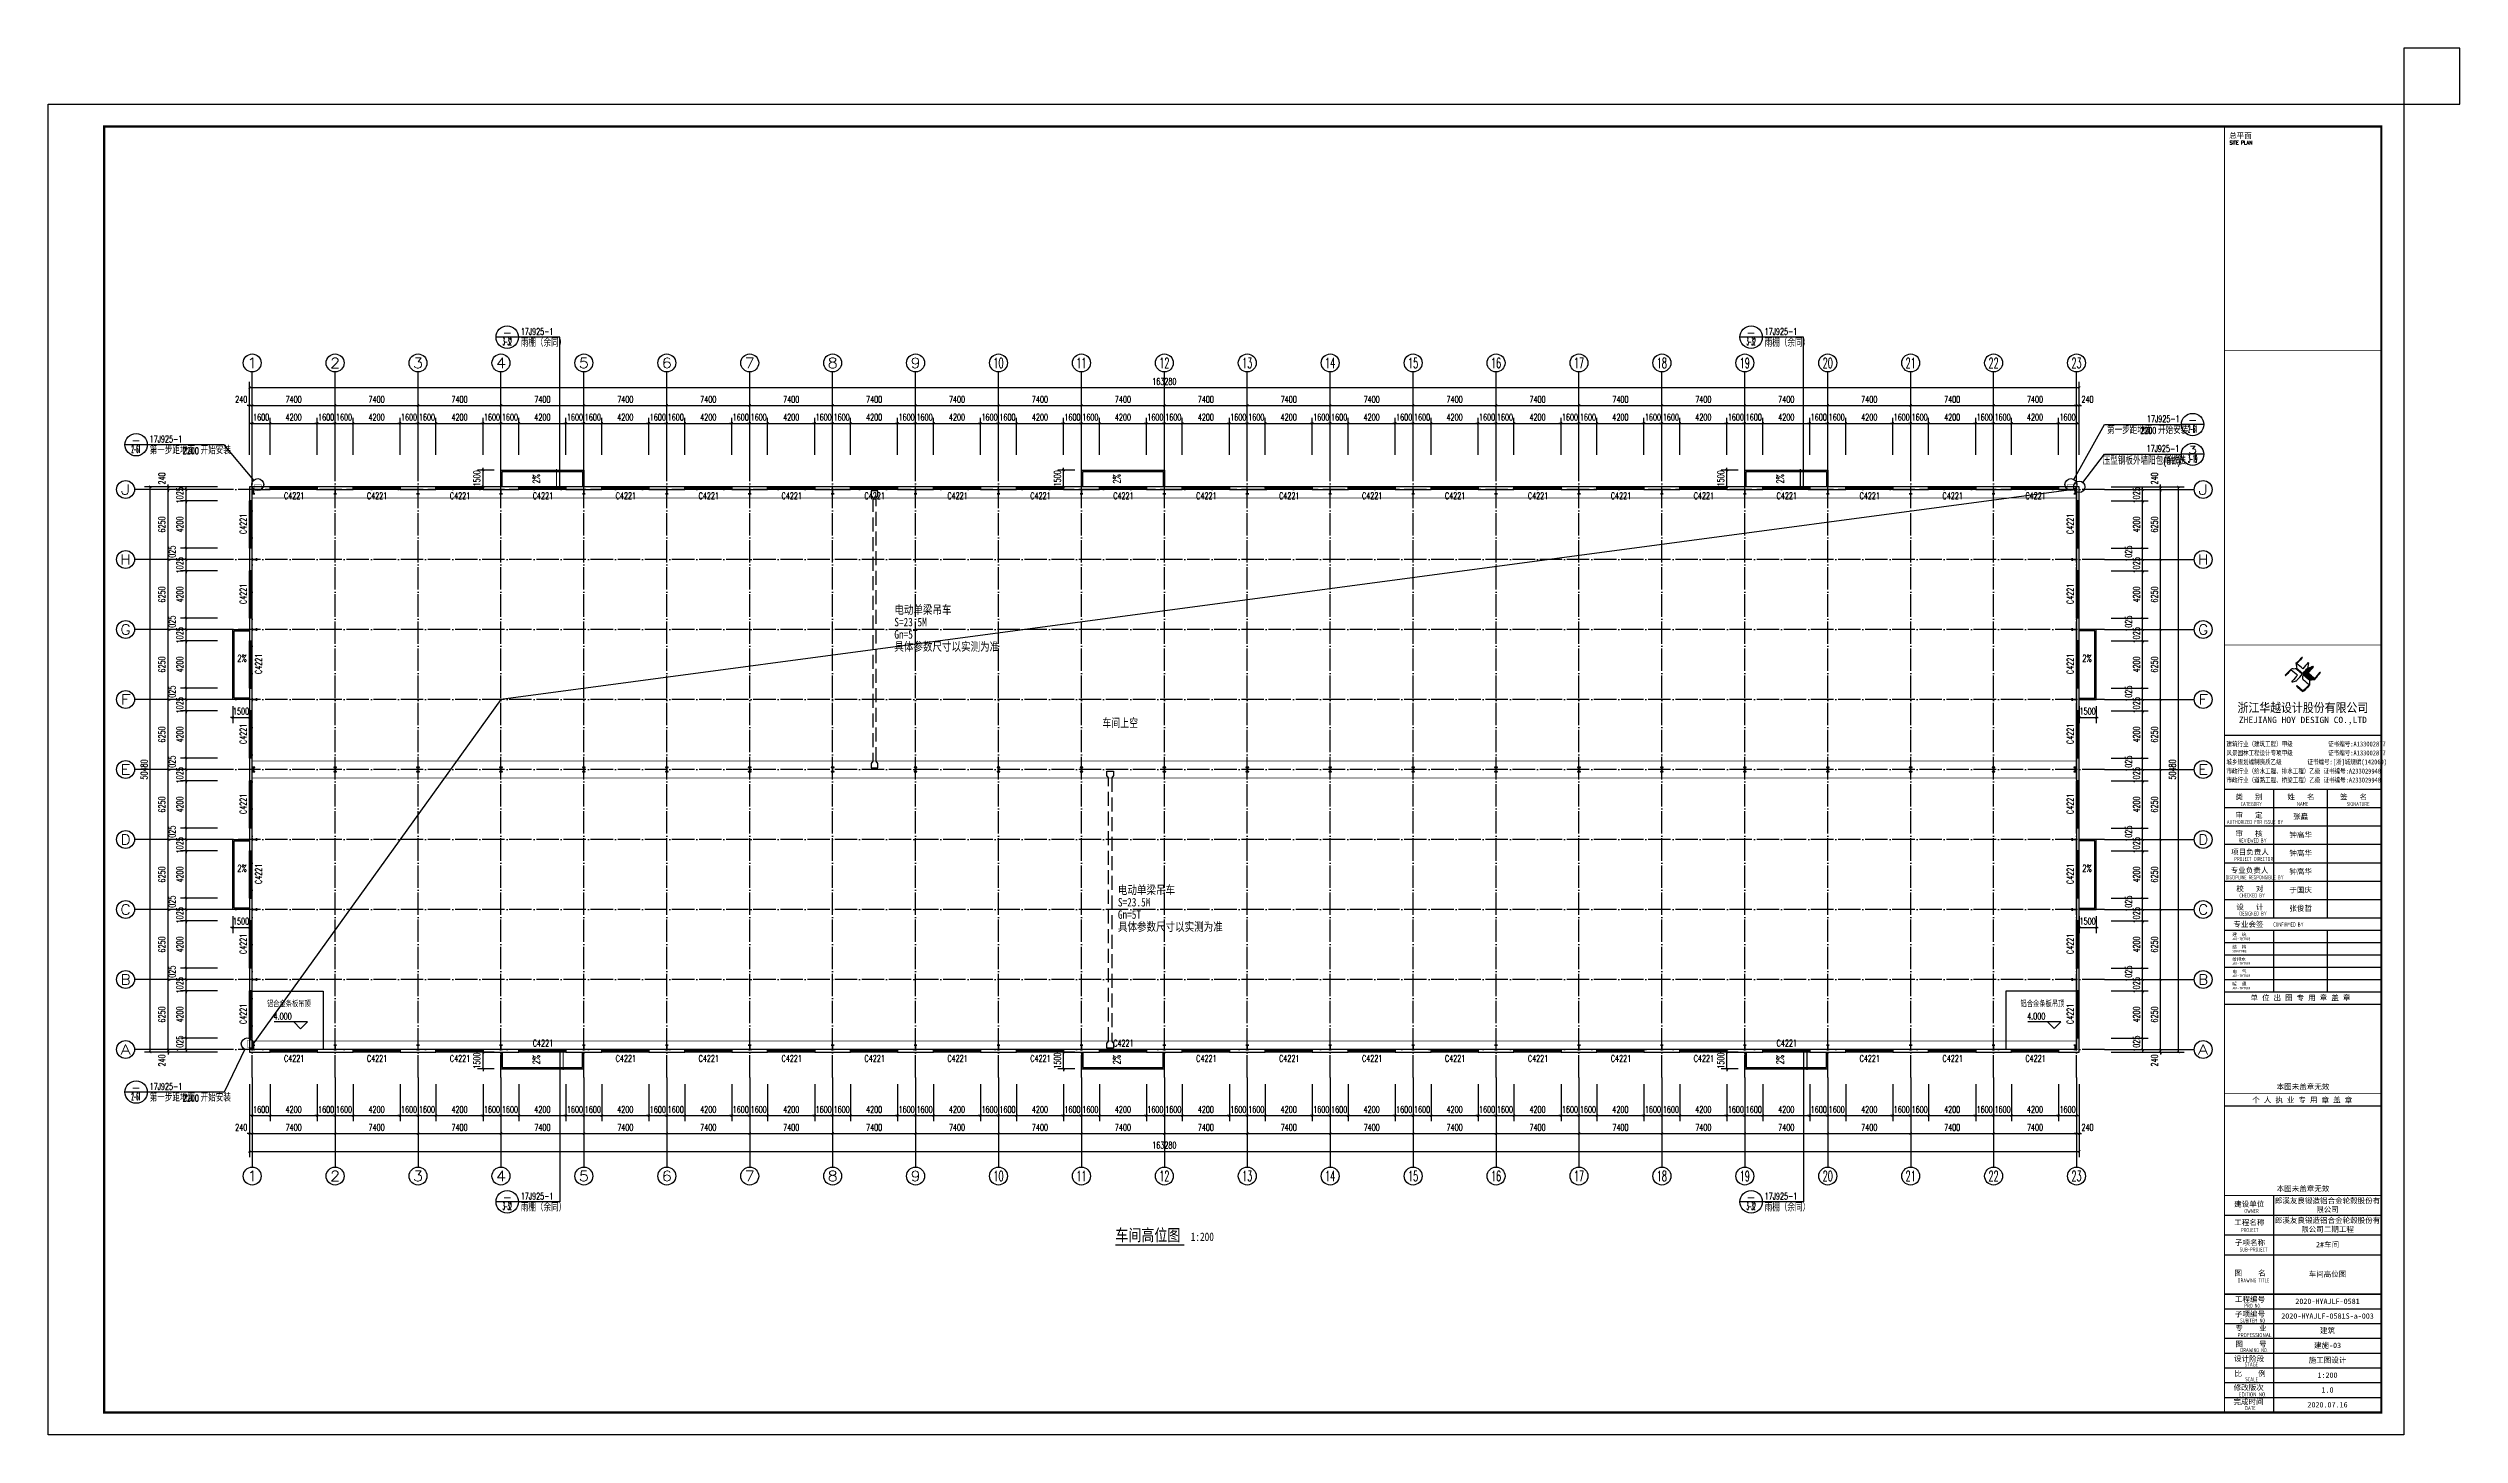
# Model space of a CAD drawing. Extents: x 13898408 to 14113608, y -853943 to -68012.
# Drawn here: x 13898408 to 14113608, y -447843 to -324043 of the extents above; entities that cross this region are included whole.
import ezdxf
from ezdxf.enums import TextEntityAlignment as Align

# ---------------------------------------------------------------- set-up
doc = ezdxf.new("R2010")
doc.units = 0
doc.header["$LTSCALE"] = 1000
doc.header["$MEASUREMENT"] = 0
doc.linetypes.add('DASH', pattern=[0.35, 0.25, -0.1])
doc.linetypes.add('DOTE', pattern=[2.42, 2, -0.2, 0.02, -0.2])
for name, color, linetype in [('AXIS', 3, 'Continuous'), ('AXIS_TEXT', 7, 'Continuous'), ('COLUMN', 2, 'Continuous'), ('DIM_ELEV', 3, 'Continuous'), ('DIM_IDEN', 3, 'Continuous'), ('DIM_LEAD', 3, 'Continuous'), ('DIM_SYMB', 3, 'Continuous'), ('DOTE', 1, 'DOTE'), ('PUB_DIM', 3, 'Continuous'), ('PUB_TEXT', 7, 'Continuous'), ('PUB_TITLE', 4, 'Continuous'), ('TK', 4, 'Continuous'), ('WALL-PARAPET', 6, 'Continuous'), ('WINDOW', 4, 'Continuous'), ('WINDOW_TEXT', 7, 'Continuous')]:
    doc.layers.add(name, color=color, linetype=linetype)
doc.styles.add('-宋体', font='', dxfattribs={"width": 0.8})
doc.styles.add('_TCH_AXIS', font='COMPLEX', dxfattribs={"bigfont": 'GBCBIG'})
doc.styles.add('_TCH_DIM', font='SIMPLEX', dxfattribs={"bigfont": 'GBCBIG'})
doc.styles.add('_TCH_DIM_T3', font='SIMPLEX', dxfattribs={"width": 0.705882, "bigfont": 'GBCBIG'})
doc.styles.add('_TCH_LABEL', font='COMPLEX', dxfattribs={"bigfont": 'GBCBIG'})
doc.styles.add('_TCH_WINDOW', font='SIMPLEX', dxfattribs={"height": 3.5, "bigfont": 'GBCBIG'})
doc.styles.add('COMPLEX', font='COMPLEX')
doc.styles.add('HT', font='simhei.ttf', dxfattribs={"width": 0.8})
doc.styles.add('ROMANS', font='romans', dxfattribs={"width": 0.65, "height": 231.275})
doc.styles.add('TK-LG-B', font='', dxfattribs={"width": 0.75})
doc.styles.add('TSSD_REIN', font='tssdeng.shx', dxfattribs={"width": 0.7, "bigfont": 'tssdchn.shx'})
doc.styles.add('YAYA', font='', dxfattribs={"width": 0.8, "height": 1})
doc.styles.add('图签宋体', font='', dxfattribs={"height": 300})
doc.styles.add('图签黑体', font='simhei.ttf', dxfattribs={"height": 550})
doc.styles.add('宋体', font='', dxfattribs={"width": 0.8})
doc.styles.get('-宋体').set_extended_font_data('SimSun')
doc.styles.get('TK-LG-B').set_extended_font_data('SimSun')
doc.styles.get('YAYA').set_extended_font_data('SimSun')
doc.styles.get('图签宋体').set_extended_font_data('NSimSun')
doc.styles.get('宋体').set_extended_font_data('SimSun')
doc.dimstyles.new('_TCH_ARCH&&200', dxfattribs={"dimtxt": 595, "dimasz": 200, "dimexe": 500, "dimexo": 600, "dimgap": 252.5, "dimtad": 1, "dimdec": 0, "dimzin": 0, "dimdsep": 46, "dimtxsty": '_TCH_DIM_T3', "dimblk": 'ARCHTICK', "dimcen": 0.09, "dimclrt": 7, "dimazin": 2, "dimtfac": 1, "dimtdec": 0, "dimtix": 1, "dimtmove": 2, "dimatfit": 3, "dimfxl": 0, "dimtolj": 1, "dimtzin": 0, "dimarcsym": 0})

msp = doc.modelspace()

# ---------------------------------------------------------------- texts
at = {"layer": 'PUB_TEXT'}
for s, height, style, width, p, p2 in [('3-32', 643.99, '_TCH_DIM', 0.328125, (13938966.5, -350567.6), (13939771.5, -350567.6)), ('-', 644, '_TCH_DIM', 1.458333, (13938966.5, -349762.6), (13939771.5, -349762.6)), ('3-32', 643.99, '_TCH_DIM', 0.328125, (14049966.5, -350567.6), (14050771.5, -350567.6)), ('-', 644, '_TCH_DIM', 1.458333, (14049966.5, -349762.6), (14050771.5, -349762.6)), ('-', 644, '_TCH_DIM', 1.458333, (13905845.9, -359362.6), (13906650.9, -359362.6)), ('2-61', 643.99, '_TCH_DIM', 0.369718, (14089365, -358367.6), (14090170, -358367.6)), ('-', 644, '_TCH_DIM', 1.458333, (14089365, -357562.6), (14090170, -357562.6)), ('2-61', 643.99, '_TCH_DIM', 0.369718, (13905845.9, -360167.6), (13906650.9, -360167.6)), ('3-19', 643.99, '_TCH_LABEL', 0.35473, (14089365, -361028), (14090170, -361028)), ('3', 644, '_TCH_LABEL', 1.875, (14089365, -360223.1), (14090170, -360223.1)), ('2-61', 643.99, '_TCH_DIM', 0.369718, (13905845.9, -417967.6), (13906650.9, -417967.6)), ('-', 644, '_TCH_DIM', 1.458333, (13905845.9, -417162.6), (13906650.9, -417162.6)), ('3-32', 643.99, '_TCH_DIM', 0.328125, (13938966.5, -427767.6), (13939771.5, -427767.6)), ('-', 644, '_TCH_DIM', 1.458333, (13938966.5, -426962.6), (13939771.5, -426962.6)), ('3-32', 643.99, '_TCH_DIM', 0.328125, (14049966.5, -427767.6), (14050771.5, -427767.6)), ('-', 644, '_TCH_DIM', 1.458333, (14049966.5, -426962.6), (14050771.5, -426962.6))]:
    msp.add_text(s, height=height, dxfattribs=dict(at, style=style, width=width)).set_placement(p, p2, align=Align.FIT)
for s, height, style, p in [('雨棚（余同）', 675.18, '_TCH_DIM', (13940579, -350686.1)), ('雨棚（余同）', 675.18, '_TCH_DIM', (14051579, -350686.1)), ('第一步距地面', 675.18, '_TCH_DIM', (14082132, -358486.1)), ('开始安装', 675.18, '_TCH_DIM', (14086680.9, -358486.1)), ('第一步距地面', 675.18, '_TCH_DIM', (13907458.4, -360286.1)), ('开始安装', 675.18, '_TCH_DIM', (13912007.4, -360286.1)), ('压型钢板外墙阳包角做法', 675.177, '_TCH_LABEL', (14081748.2, -361221.9)), ('余同', 675.18, '_TCH_LABEL', (14087434.5, -361221.9)), ('第一步距地面', 675.18, '_TCH_DIM', (13907458.4, -418086.1)), ('开始安装', 675.18, '_TCH_DIM', (13912007.4, -418086.1)), ('雨棚（余同）', 675.18, '_TCH_DIM', (13940579, -427886.1)), ('雨棚（余同）', 675.18, '_TCH_DIM', (14051579, -427886.1))]:
    msp.add_text(s, height=height, dxfattribs=dict(at, style=style)).set_placement(p)
for s, height, style, width, p in [('17J925-1', 595, '_TCH_DIM', 0.705882, (13940579, -349633.1)), ('17J925-1', 595, '_TCH_DIM', 0.705882, (14051579, -349633.1)), ('17J925-1', 595, '_TCH_DIM', 0.705882, (14085697.5, -357433.1)), ('17J925-1', 595, '_TCH_DIM', 0.705882, (13907458.4, -359233.1)), ('2200', 595, '_TCH_DIM', 0.705882, (14085080.9, -358486.1)), ('2200', 595, '_TCH_DIM', 0.705882, (13910407.4, -360286.1)), ('17J925-1', 595, '_TCH_LABEL', 0.705882, (14085657.5, -360093.6)), ('(', 595, '_TCH_LABEL', 0.705882, (14087154.5, -361221.9)), (')', 595, '_TCH_LABEL', 0.705882, (14088417.5, -361221.9)), ('电动单梁吊车', 759.49, '宋体', 0.8, (13973911.3, -374558.1)), ('Gn=5T', 759.49, '宋体', 0.8, (13973911.3, -376758.1)), ('S=23.5M', 759.49, '宋体', 0.8, (13973911.3, -375658.1)), ('2%%%', 637.5, '_TCH_DIM', 0.705882, (13915280.8, -378843.1)), ('具体参数尺寸以实测为准', 759.494, '宋体', 0.8, (13973911.3, -377847.4)), ('2%%%', 637.5, '_TCH_DIM', 0.705882, (14079920.8, -378843.1)), ('车间上空', 759.49, 'TK-LG-B', 0.75, (13992478.6, -384662.9)), ('2%%%', 637.5, '_TCH_DIM', 0.705882, (13915280.8, -397593.1)), ('2%%%', 637.5, '_TCH_DIM', 0.705882, (14079920.8, -397593.1)), ('S=23.5M', 759.49, '宋体', 0.8, (13993863.1, -400672.3)), ('电动单梁吊车', 759.49, '宋体', 0.8, (13993863.1, -399572.3)), ('具体参数尺寸以实测为准', 759.494, '宋体', 0.8, (13993863.1, -402861.5)), ('Gn=5T', 759.49, '宋体', 0.8, (13993863.1, -401772.3)), ('铝合金条板吊顶', 531.65, 'TK-LG-B', 0.75, (13917928.6, -409598.3)), ('4.000', 595, '_TCH_DIM', 0.705882, (13918521.3, -410775.5)), ('铝合金条板吊顶', 531.65, 'TK-LG-B', 0.75, (14074408.6, -409593.3)), ('4.000', 595, '_TCH_DIM', 0.705882, (14075001.3, -410770.5)), ('17J925-1', 595, '_TCH_DIM', 0.705882, (13907458.4, -417033.1)), ('2200', 595, '_TCH_DIM', 0.705882, (13910407.4, -418086.1)), ('17J925-1', 595, '_TCH_DIM', 0.705882, (13940579, -426833.1)), ('17J925-1', 595, '_TCH_DIM', 0.705882, (14051579, -426833.1)), ('车间高位图', 1063.29, 'YAYA', 0.8, (13993634.6, -430543.1)), ('1:200', 759.49, 'YAYA', 0.8, (14000362.8, -430543.1))]:
    msp.add_text(s, height=height, dxfattribs=dict(at, style=style, width=width)).set_placement(p)
at = {"layer": 'PUB_TEXT', "style": '_TCH_DIM', "width": 0.705882}
for p in [(13942283, -362920.2), (13994083, -362920.2), (14053283, -362920.2), (13942283, -414770.2), (13994083, -414770.2), (14053283, -414770.2)]:
    msp.add_text('2%%%', height=637.5, rotation=90, dxfattribs=at).set_placement(p)

# ---------------------------------------------------------------- blocks, each defined once
blk = doc.blocks.new('A$C797E1D2B')
at = {"layer": 'COLUMN'}
h = blk.add_hatch(color=256, dxfattribs=at)
h.paths.add_polyline_path([(125, 400), (250, 400), (250, 388), (130, 388), (130, 200), (125, 200)])
h.paths.add_polyline_path([(0, 400), (125, 400), (125, 200), (120, 200), (120, 388), (0, 388)])
h.paths.add_polyline_path([(0, 12), (120, 12), (120, 200), (125, 200), (125, 0), (0, 0)])
h.paths.add_polyline_path([(125, 200), (130, 200), (130, 12), (250, 12), (250, 0), (125, 0)])
blk.add_lwpolyline([(250, 0), (250, 12), (130, 12), (130, 388), (250, 388), (250, 400), (0, 400), (0, 388), (120, 388), (120, 12), (0, 12), (0, 0)], close=True, dxfattribs=at)
blk = doc.blocks.new('A$C053D6479')
at = {"layer": 'PUB_TITLE'}
h = blk.add_hatch(color=256, dxfattribs=at)
h.dxf.hatch_style = 1
edge = h.paths.add_edge_path()
edge.add_spline(control_points=[(1026, 827), (1105, 920), (1188, 1008), (1266, 1102)], knot_values=[13, 13, 13, 13, 14, 14, 14, 14], degree=3, periodic=0)
edge.add_spline(control_points=[(1266, 1102), (1258, 1111), (1249, 1119), (1239, 1116)], knot_values=[12, 12, 12, 12, 13, 13, 13, 13], degree=3, periodic=0)
edge.add_spline(control_points=[(1239, 1116), (1210, 1107), (1179, 1092), (1144, 1077)], knot_values=[11, 11, 11, 11, 12, 12, 12, 12], degree=3, periodic=0)
edge.add_spline(control_points=[(1144, 1077), (1109, 1063), (1069, 1053), (1047, 1038)], knot_values=[10, 10, 10, 10, 11, 11, 11, 11], degree=3, periodic=0)
edge.add_spline(control_points=[(1047, 1038), (1028, 1026), (1007, 992), (991, 972)], knot_values=[9, 9, 9, 9, 10, 10, 10, 10], degree=3, periodic=0)
edge.add_spline(control_points=[(991, 972), (942, 913), (899, 868), (849, 810)], knot_values=[8, 8, 8, 8, 9, 9, 9, 9], degree=3, periodic=0)
edge.add_spline(control_points=[(849, 810), (842, 801), (822, 776), (822, 775)], knot_values=[7, 7, 7, 7, 8, 8, 8, 8], degree=3, periodic=0)
edge.add_spline(control_points=[(822, 775), (823, 771), (848, 752), (859, 744)], knot_values=[6, 6, 6, 6, 7, 7, 7, 7], degree=3, periodic=0)
edge.add_spline(control_points=[(859, 744), (949, 670), (1035, 592), (1122, 521)], knot_values=[5, 5, 5, 5, 6, 6, 6, 6], degree=3, periodic=0)
edge.add_spline(control_points=[(1122, 521), (1153, 527), (1185, 530), (1217, 533)], knot_values=[4, 4, 4, 4, 5, 5, 5, 5], degree=3, periodic=0)
edge.add_spline(control_points=[(1217, 533), (1246, 535), (1293, 532), (1316, 542)], knot_values=[3, 3, 3, 3, 4, 4, 4, 4], degree=3, periodic=0)
edge.add_spline(control_points=[(1316, 542), (1327, 547), (1338, 565), (1349, 579)], knot_values=[2, 2, 2, 2, 3, 3, 3, 3], degree=3, periodic=0)
edge.add_spline(control_points=[(1349, 579), (1423, 670), (1507, 759), (1572, 848)], knot_values=[1, 1, 1, 1, 2, 2, 2, 2], degree=3, periodic=0)
edge.add_spline(control_points=[(1572, 848), (1564, 852), (1561, 861), (1551, 862)], knot_values=[0, 0, 0, 0, 1, 1, 1, 1], degree=3, periodic=0)
edge.add_spline(control_points=[(1551, 862), (1469, 769), (1393, 671), (1310, 579)], knot_values=[15, 15, 15, 15, 16, 16, 16, 16], degree=3, periodic=0)
edge.add_spline(control_points=[(1310, 579), (1216, 662), (1118, 742), (1026, 827)], knot_values=[14, 14, 14, 14, 15, 15, 15, 15], degree=3, periodic=0)
at = {"layer": 'TK'}
for points, knots in [([(1031, 1298), (1066, 1286), (1054, 1262), (1045, 1224), (1036, 1188), (1031, 1158), (1024, 1121), (1020, 1104), (1017, 1085), (1012, 1071), (1004, 1052), (976, 1026), (956, 1003), (906, 946), (866, 899), (814, 839), (806, 829), (789, 806), (787, 806), (777, 804), (728, 856), (719, 864), (651, 922), (580, 978), (514, 1036), (509, 1106), (488, 1176), (479, 1247), (570, 1343), (663, 1436), (758, 1526), (764, 1523), (768, 1518), (774, 1515), (693, 1422), (599, 1343), (520, 1249), (607, 1171), (698, 1096), (789, 1021), (874, 1109), (950, 1206), (1031, 1298)], [0, 0, 0, 0, 1, 1, 1, 2, 2, 2, 3, 3, 3, 4, 4, 4, 5, 5, 5, 6, 6, 6, 7, 7, 7, 8, 8, 8, 9, 9, 9, 10, 10, 10, 11, 11, 11, 12, 12, 12, 13, 13, 13, 14, 14, 14, 14]), ([(1551, 862), (1561, 861), (1564, 852), (1572, 848), (1507, 759), (1423, 670), (1349, 579), (1338, 565), (1327, 547), (1316, 542), (1293, 532), (1246, 535), (1217, 533), (1185, 530), (1153, 527), (1122, 521), (1035, 592), (949, 670), (859, 744), (848, 752), (823, 771), (822, 775), (822, 776), (842, 801), (849, 810), (899, 868), (942, 913), (991, 972), (1007, 992), (1028, 1026), (1047, 1038), (1069, 1053), (1109, 1063), (1144, 1077), (1179, 1092), (1210, 1107), (1239, 1116), (1249, 1119), (1258, 1111), (1266, 1102), (1188, 1008), (1105, 920), (1026, 827), (1118, 742), (1216, 662), (1310, 579), (1393, 671), (1469, 769), (1551, 862)], [0, 0, 0, 0, 1, 1, 1, 2, 2, 2, 3, 3, 3, 4, 4, 4, 5, 5, 5, 6, 6, 6, 7, 7, 7, 8, 8, 8, 9, 9, 9, 10, 10, 10, 11, 11, 11, 12, 12, 12, 13, 13, 13, 14, 14, 14, 15, 15, 15, 16, 16, 16, 16]), ([(555, 949), (624, 891), (699, 833), (760, 773), (689, 691), (614, 604), (539, 517), (529, 505), (516, 487), (506, 482), (492, 475), (469, 472), (452, 467), (416, 456), (383, 448), (342, 438), (323, 433), (297, 422), (293, 440), (291, 452), (313, 470), (322, 480), (400, 566), (477, 652), (553, 736), (460, 815), (366, 894), (270, 970), (183, 883), (101, 791), (16, 703), (-18, 714), (9, 735), (28, 755), (103, 838), (192, 930), (266, 1005), (319, 1009), (387, 1005), (442, 1007), (456, 1008), (472, 1011), (485, 1007), (507, 1000), (534, 967), (555, 949)], [0, 0, 0, 0, 1, 1, 1, 2, 2, 2, 3, 3, 3, 4, 4, 4, 5, 5, 5, 6, 6, 6, 7, 7, 7, 8, 8, 8, 9, 9, 9, 10, 10, 10, 11, 11, 11, 12, 12, 12, 13, 13, 13, 14, 14, 14, 15, 15, 15, 15]), ([(1097, 490), (1100, 425), (1106, 361), (1107, 294), (1018, 207), (925, 121), (830, 33), (818, 21), (800, 0), (787, 0), (768, -1), (725, 49), (712, 60), (662, 103), (616, 143), (568, 186), (545, 207), (518, 224), (499, 250), (501, 259), (511, 261), (516, 267), (609, 192), (696, 111), (785, 33), (883, 118), (977, 208), (1070, 298), (992, 373), (892, 456), (803, 534), (791, 544), (768, 561), (766, 569), (761, 588), (776, 634), (780, 655), (785, 690), (788, 721), (795, 746), (897, 661), (998, 576), (1097, 490)], [0, 0, 0, 0, 1, 1, 1, 2, 2, 2, 3, 3, 3, 4, 4, 4, 5, 5, 5, 6, 6, 6, 7, 7, 7, 8, 8, 8, 9, 9, 9, 10, 10, 10, 11, 11, 11, 12, 12, 12, 13, 13, 13, 14, 14, 14, 14])]:
    blk.add_open_spline(points, degree=3, knots=knots, dxfattribs=at)
blk = doc.blocks.new('GeYuanFrame_86867253', base_point=(20.1, 4.5))
at = {"layer": 'PUB_TITLE'}
for points in [[(1013.1, 235.3), (1013.1, 292.7)], [(1037.1, 235.3), (1037.1, 292.7)], [(1013.1, 202.3), (1013.1, 229.8)], [(1037.1, 202.3), (1037.1, 229.8)], [(1013.1, 14.5), (1013.1, 111.3)]]:
    blk.add_lwpolyline(points, dxfattribs=at)
at = {"layer": 'TK'}
for p, q in [((991.1, 316.9), (1061.1, 316.9)), ((991.1, 284.5), (1061.1, 284.5)), ((991.1, 276.3), (1061.1, 276.3)), ((991.1, 268.1), (1061.1, 268.1)), ((991.1, 259.9), (1061.1, 259.9)), ((991.1, 251.7), (1061.1, 251.7)), ((991.1, 243.5), (1061.1, 243.5)), ((991.1, 235.3), (1061.1, 235.3)), ((991.1, 235.3), (1061.1, 235.3)), ((991.1, 102.5), (1061.1, 102.5)), ((991.1, 93.7), (1061.1, 93.7)), ((991.1, 84.9), (1013.1, 84.9)), ((991.1, 84.9), (1061.1, 84.9)), ((991.1, 67.4), (1061.1, 67.4)), ((991.1, 67.3), (1061.1, 67.3)), ((991.1, 60.8), (1061.1, 60.8)), ((991.1, 54.2), (1061.1, 54.2)), ((991.1, 47.6), (1061.1, 47.6)), ((991.1, 41), (1061.1, 41)), ((991.1, 34.4), (1061.1, 34.4)), ((991.1, 27.8), (1061.1, 27.8)), ((991.1, 21.2), (1061.1, 21.2)), ((991.1, 14.5), (1061.1, 14.5))]:
    blk.add_line(p, q, dxfattribs=at)
blk.add_lwpolyline([(20.1, 4.5), (20.1, 598.5), (1071.1, 598.5), (1071.1, 4.5)], close=True, dxfattribs=at)
at = {"layer": 'TK', "const_width": 1}
blk.add_lwpolyline([(45.1, 588.5), (1061.1, 588.5), (1061.1, 14.5), (45.1, 14.5)], close=True, dxfattribs=at)
at = {"layer": 'TK'}
for points, const_width in [([(991.1, 588.5), (991.1, 14.5)], 0.4), ([(991.1, 488.5), (1061.1, 488.5)], 0.35), ([(991.1, 357.1), (1061.1, 357.1)], 0.35), ([(991.1, 292.7), (1061.1, 292.7)], 0.35), ([(991.1, 292.7), (1061.1, 292.7)], 0.35), ([(991.1, 235.3), (1061.1, 235.3)], 0.35), ([(991.1, 202.3), (1061.1, 202.3)], 0.35), ([(991.1, 156.8), (1061.1, 156.8)], 0.35), ([(991.1, 111.3), (1061.1, 111.3)], 0.35), ([(991.1, 67.4), (1061.1, 67.4)], 0.35)]:
    blk.add_lwpolyline(points, dxfattribs=dict(at, const_width=const_width))
for points in [[(991.1, 292.7), (1061.1, 292.7)], [(991.1, 235.3), (1061.1, 235.3)], [(991.1, 229.8), (1061.1, 229.8)], [(991.1, 224.3), (1061.1, 224.3)], [(991.1, 218.8), (1061.1, 218.8)], [(991.1, 213.3), (1061.1, 213.3)], [(991.1, 207.8), (1061.1, 207.8)], [(991.1, 202.3), (1061.1, 202.3)], [(991.1, 196.8), (1061.1, 196.8)], [(991.1, 151.3), (1061.1, 151.3)]]:
    blk.add_lwpolyline(points, dxfattribs=at)
at = {"layer": 'PUB_TITLE', "xscale": 0.01000000000021828, "yscale": 0.01000000000021828, "zscale": 0.01}
blk.add_blockref('A$C053D6479', (1018.2, 336.3), dxfattribs=at)
at = {"layer": 'TK', "style": '图签宋体'}
for s, height, p in [('总平面', 2.4, (993.2, 583.3)), ('类   别', 2.4, (996, 288.1)), ('姓   名', 2.4, (1019.2, 288.1)), ('签   名', 2.4, (1042.7, 288.1)), ('审   定', 2.4, (996, 279.9)), ('审   核', 2.4, (996, 271.7)), ('项目负责人', 2.4, (994.1, 263.5)), ('专业负责人', 2.4, (993.9, 255.3)), ('校   对', 2.4, (996.4, 247.1)), ('设   计', 2.4, (996.4, 238.9)), ('建  筑', 1.44, (994.6, 227.1)), ('专业会签', 2.4, (995.1, 231.2)), ('结  构', 1.44, (994.6, 221.6)), ('给排水', 1.44, (994.6, 216.1)), ('暖  通', 1.44, (994.6, 205.1)), ('电  气', 1.44, (994.6, 210.6)), ('单 位 出 图 专 用 章 盖 章', 2.4, (1002.7, 198.4)), ('本图未盖章无效', 2.4, (1014.4, 158.7)), ('个 人 执 业 专 用 章 盖 章', 2.4, (1003.5, 152.8)), ('建设单位', 2.4, (995.4, 106.3)), ('本图未盖章无效', 2.4, (1014.4, 113.2)), ('工程名称', 2.4, (995.5, 98.1)), ('子项名称', 2.4, (995.8, 89.1)), ('图    名', 2.4, (995.6, 75.5)), ('工程编号', 2.4, (995.8, 63.8)), ('子项编号', 2.4, (995.8, 57.2)), ('专    业', 2.4, (996, 50.9)), ('图    号', 2.4, (996, 43.8)), ('设计阶段', 2.4, (995.4, 37.3)), ('比    例', 2.4, (995.6, 30.6)), ('修改版次', 2.4, (995.2, 24.4)), ('完成时间', 2.4, (995.1, 18))]:
    blk.add_text(s, height=height, dxfattribs=at).set_placement(p)
at = {"layer": 'TK'}
for s, height, style, width, p in [('SITE PLAN', 1.7, 'ROMANS', 0.76, (993.4, 580.5)), ('建筑行业（建筑工程）甲级           证书编号:A133002877', 2.2, '-宋体', 0.8, (992, 311.8)), ('风景园林工程设计专项甲级           证书编号:A133002877', 2.2, '-宋体', 0.8, (992, 307.8)), ('城乡规划编制资质乙级        证书编号:[浙]城规编(142069)', 2.2, '-宋体', 0.8, (992, 303.8)), ('市政行业（给水工程、排水工程）乙级 证书编号:A233029948', 2.2, '-宋体', 0.8, (992, 299.7)), ('市政行业（道路工程、桥梁工程）乙级 证书编号:A233029948', 2.2, '-宋体', 0.8, (992, 295.7)), ('CATEGORY', 1.8, 'TSSD_REIN', 0.7, (998.3, 285.2)), ('NAME', 1.8, 'TSSD_REIN', 0.7, (1023.5, 285.2)), ('SIGNATURE', 1.8, 'TSSD_REIN', 0.7, (1045.7, 285.2)), ('AUTHORIZED FOR ISSUE BY', 1.8, 'TSSD_REIN', 0.7, (992.1, 277.2)), ('REVIEWED BY', 1.8, 'TSSD_REIN', 0.7, (997.4, 268.9)), ('PROJECT DIRECTOR', 1.8, 'TSSD_REIN', 0.7, (995.5, 260.7)), ('DISCIPLINE RESPONSIBLE BY', 1.8, 'TSSD_REIN', 0.7, (991.6, 252.5)), ('CHECKED BY', 1.8, 'TSSD_REIN', 0.7, (997.8, 244.4)), ('DESIGNED BY', 1.8, 'TSSD_REIN', 0.7, (997.8, 236.3)), ('ARCHITECTURE', 1.08, 'TSSD_REIN', 0.7, (994.7, 225.3)), ('CONFIRMED BY', 1.8, 'TSSD_REIN', 0.7, (1012.9, 231.4)), ('STRUCTURE', 1.08, 'TSSD_REIN', 0.7, (994.7, 219.8)), ('ARCHITECTURE', 1.08, 'TSSD_REIN', 0.7, (994.7, 214.3)), ('ARCHITECTURE', 1.08, 'TSSD_REIN', 0.7, (994.7, 208.8)), ('ARCHITECTURE', 1.08, 'TSSD_REIN', 0.7, (994.7, 203.3)), ('OWNER', 1.8, 'TSSD_REIN', 0.7, (1000, 103.5)), ('SUB-PROJECT', 1.8, 'TSSD_REIN', 0.7, (997.9, 86.3)), ('PROJECT', 1.8, 'TSSD_REIN', 0.7, (998.5, 95)), ('DRAWING TITLE', 1.8, 'TSSD_REIN', 0.7, (997, 72.5)), ('SUBITEM NO.', 1.8, 'TSSD_REIN', 0.7, (998.1, 54.6)), ('PRO N0.', 1.8, 'TSSD_REIN', 0.7, (1000, 61.2)), ('PROFESSIONAL', 1.8, 'TSSD_REIN', 0.8, (996.9, 48.1)), ('DRAWING NO.', 1.8, 'TSSD_REIN', 0.7, (998.2, 41.4)), ('STAGE', 1.8, 'TSSD_REIN', 0.7, (1000.1, 35)), ('EDITION NO.', 1.8, 'TSSD_REIN', 0.8, (997.5, 21.6)), ('SCALE', 1.8, 'TSSD_REIN', 0.7, (1000.4, 28.4)), ('DATE', 1.8, 'TSSD_REIN', 0.7, (1000.3, 15.5))]:
    blk.add_text(s, height=height, dxfattribs=dict(at, style=style, width=width)).set_placement(p)
for s, height, style, width, p in [('浙江华越设计股份有限公司', 3.96, 'HT', 0.9, (1026.1, 329.2)), ('ZHEJIANG HOY DESIGN CO.,LTD', 2.8, '图签黑体', 1.11, (1026.1, 323.3))]:
    blk.add_text(s, height=height, dxfattribs=dict(at, style=style, width=width)).set_placement(p, align=Align.MIDDLE)
at = {"layer": 'TK', "char_height": 2.4, "attachment_point": 5, "style": '图签宋体'}
for s, insert, width in [('张矗', (1025.1, 280.4), 24), ('钟高华', (1025.1, 272.2), 24), ('钟高华', (1025.1, 264), 24), ('钟高华', (1025.1, 255.8), 24), ('于国庆', (1025.1, 247.6), 24), ('张俊哲', (1025.1, 239.4), 24), ('郎溪友良锻造铝合金轮毂股份有限公司', (1037.1, 106.9), 48), ('郎溪友良锻造铝合金轮毂股份有限公司二期工程', (1037.1, 98.1), 48), ('2#车间', (1037.1, 89.3), 48), ('车间高位图', (1037.1, 76.1), 48), ('2020-HYAJLF-0581', (1037.1, 64.1), 48), ('2020-HYAJLF-0581S-a-003', (1037.1, 57.5), 48), ('建施-03', (1037.1, 44.3), 48), ('建筑', (1037.1, 50.9), 48), ('施工图设计', (1037.1, 37.7), 48), ('1:200', (1037.1, 31.1), 48), ('1.0', (1037.1, 24.5), 48), ('2020.07.16', (1037.1, 17.9), 48)]:
    blk.add_mtext(s, dxfattribs=dict(at, insert=insert, width=width))
blk = doc.blocks.new('$TCHSYS$WIN2D')
for p, q in [((-0.5, 0.5), (0.5, 0.5)), ((-0.5, 0.5), (-0.5, -0.5)), ((0.5, 0.167), (-0.5, 0.167)), ((0.5, 0.5), (0.5, -0.5)), ((0.5, -0.167), (-0.5, -0.167)), ((-0.5, -0.5), (0.5, -0.5))]:
    blk.add_line(p, q)
blk = doc.blocks.new('_AXISO')
blk.add_circle((0, 0), 0.5)
at = {"layer": 'AXIS_TEXT', "style": 'COMPLEX', "width": 1.041667}
blk.add_attdef('A', text='', height=0.56, dxfattribs=at).set_placement((-0.25, -0.28), (0.25, -0.28), align=Align.FIT)
blk = doc.blocks.new('_ArchTick')
at = {"color": 0, "linetype": 'ByBlock', "const_width": 0.4}
blk.add_lwpolyline([(-0.5, -0.5), (0.5, 0.5)], dxfattribs=at)
blk = doc.blocks.new('*D176')
at = {"layer": 'AXIS', "color": 0, "lineweight": -2}
for p, q in [((13916368, -416543), (13916368, -423043)), ((14079648, -416543), (14079648, -423043)), ((13916368, -422543), (14079648, -422543))]:
    blk.add_line(p, q, dxfattribs=at)
at = {"layer": 'Defpoints', "color": 0}
for p in [(13916368, -415943), (14079648, -415943), (14079648, -422543)]:
    blk.add_point(p, dxfattribs=at)
at = {"layer": 'AXIS', "color": 0, "lineweight": -2, "xscale": 200, "yscale": 200, "zscale": 200, "rotation": 180}
blk.add_blockref('_ArchTick', (13916368, -422543), dxfattribs=at)
at = {"layer": 'AXIS', "color": 0, "lineweight": -2, "xscale": 200, "yscale": 200, "zscale": 200}
blk.add_blockref('_ArchTick', (14079648, -422543), dxfattribs=at)
at = {"layer": 'AXIS', "color": 7, "insert": (13998008, -421993), "char_height": 595, "attachment_point": 5, "style": '_TCH_DIM_T3'}
blk.add_mtext('\\A1;163280', dxfattribs=at)
blk = doc.blocks.new('*D177')
at = {"layer": 'AXIS', "color": 0, "lineweight": -2}
for p, q in [((13916368, -416543), (13916368, -421443)), ((13916608, -416543), (13916608, -421443)), ((13916368, -420943), (13916168, -420943)), ((13916368, -420943), (13916608, -420943)), ((13916608, -420943), (13916808, -420943))]:
    blk.add_line(p, q, dxfattribs=at)
at = {"layer": 'Defpoints', "color": 0}
for p in [(13916368, -415943), (13916608, -415943), (13916608, -420943)]:
    blk.add_point(p, dxfattribs=at)
at = {"layer": 'AXIS', "color": 0, "lineweight": -2, "xscale": 200, "yscale": 200, "zscale": 200}
blk.add_blockref('_ArchTick', (13916368, -420943), dxfattribs=at)
at = {"layer": 'AXIS', "color": 0, "lineweight": -2, "xscale": 200, "yscale": 200, "zscale": 200, "rotation": 180}
blk.add_blockref('_ArchTick', (13916608, -420943), dxfattribs=at)
at = {"layer": 'AXIS', "color": 7, "insert": (13915628, -420393), "char_height": 595, "attachment_point": 5, "style": '_TCH_DIM_T3'}
blk.add_mtext('\\A1;240', dxfattribs=at)
blk = doc.blocks.new('*D178')
at = {"layer": 'AXIS', "color": 0, "lineweight": -2}
for p, q in [((13916608, -416543), (13916608, -421443)), ((13924008, -416543), (13924008, -421443)), ((13916608, -420943), (13924008, -420943))]:
    blk.add_line(p, q, dxfattribs=at)
at = {"layer": 'Defpoints', "color": 0}
for p in [(13916608, -415943), (13924008, -415943), (13924008, -420943)]:
    blk.add_point(p, dxfattribs=at)
at = {"layer": 'AXIS', "color": 0, "lineweight": -2, "xscale": 200, "yscale": 200, "zscale": 200, "rotation": 180}
blk.add_blockref('_ArchTick', (13916608, -420943), dxfattribs=at)
at = {"layer": 'AXIS', "color": 0, "lineweight": -2, "xscale": 200, "yscale": 200, "zscale": 200}
blk.add_blockref('_ArchTick', (13924008, -420943), dxfattribs=at)
at = {"layer": 'AXIS', "color": 7, "insert": (13920308, -420393), "char_height": 595, "attachment_point": 5, "style": '_TCH_DIM_T3'}
blk.add_mtext('\\A1;7400', dxfattribs=at)
blk = doc.blocks.new('*D179')
at = {"layer": 'AXIS', "color": 0, "lineweight": -2}
for p, q in [((13924008, -416543), (13924008, -421443)), ((13931408, -416543), (13931408, -421443)), ((13924008, -420943), (13931408, -420943))]:
    blk.add_line(p, q, dxfattribs=at)
at = {"layer": 'Defpoints', "color": 0}
for p in [(13924008, -415943), (13931408, -415943), (13931408, -420943)]:
    blk.add_point(p, dxfattribs=at)
at = {"layer": 'AXIS', "color": 0, "lineweight": -2, "xscale": 200, "yscale": 200, "zscale": 200, "rotation": 180}
blk.add_blockref('_ArchTick', (13924008, -420943), dxfattribs=at)
at = {"layer": 'AXIS', "color": 0, "lineweight": -2, "xscale": 200, "yscale": 200, "zscale": 200}
blk.add_blockref('_ArchTick', (13931408, -420943), dxfattribs=at)
at = {"layer": 'AXIS', "color": 7, "insert": (13927708, -420393), "char_height": 595, "attachment_point": 5, "style": '_TCH_DIM_T3'}
blk.add_mtext('\\A1;7400', dxfattribs=at)
blk = doc.blocks.new('*D180')
at = {"layer": 'AXIS', "color": 0, "lineweight": -2}
for p, q in [((13931408, -416543), (13931408, -421443)), ((13938808, -416543), (13938808, -421443)), ((13931408, -420943), (13938808, -420943))]:
    blk.add_line(p, q, dxfattribs=at)
at = {"layer": 'Defpoints', "color": 0}
for p in [(13931408, -415943), (13938808, -415943), (13938808, -420943)]:
    blk.add_point(p, dxfattribs=at)
at = {"layer": 'AXIS', "color": 0, "lineweight": -2, "xscale": 200, "yscale": 200, "zscale": 200, "rotation": 180}
blk.add_blockref('_ArchTick', (13931408, -420943), dxfattribs=at)
at = {"layer": 'AXIS', "color": 0, "lineweight": -2, "xscale": 200, "yscale": 200, "zscale": 200}
blk.add_blockref('_ArchTick', (13938808, -420943), dxfattribs=at)
at = {"layer": 'AXIS', "color": 7, "insert": (13935108, -420393), "char_height": 595, "attachment_point": 5, "style": '_TCH_DIM_T3'}
blk.add_mtext('\\A1;7400', dxfattribs=at)
blk = doc.blocks.new('*D181')
at = {"layer": 'AXIS', "color": 0, "lineweight": -2}
for p, q in [((13938808, -416543), (13938808, -421443)), ((13946208, -416543), (13946208, -421443)), ((13938808, -420943), (13946208, -420943))]:
    blk.add_line(p, q, dxfattribs=at)
at = {"layer": 'Defpoints', "color": 0}
for p in [(13938808, -415943), (13946208, -415943), (13946208, -420943)]:
    blk.add_point(p, dxfattribs=at)
at = {"layer": 'AXIS', "color": 0, "lineweight": -2, "xscale": 200, "yscale": 200, "zscale": 200, "rotation": 180}
blk.add_blockref('_ArchTick', (13938808, -420943), dxfattribs=at)
at = {"layer": 'AXIS', "color": 0, "lineweight": -2, "xscale": 200, "yscale": 200, "zscale": 200}
blk.add_blockref('_ArchTick', (13946208, -420943), dxfattribs=at)
at = {"layer": 'AXIS', "color": 7, "insert": (13942508, -420393), "char_height": 595, "attachment_point": 5, "style": '_TCH_DIM_T3'}
blk.add_mtext('\\A1;7400', dxfattribs=at)
blk = doc.blocks.new('*D182')
at = {"layer": 'AXIS', "color": 0, "lineweight": -2}
for p, q in [((13946208, -416543), (13946208, -421443)), ((13953608, -416543), (13953608, -421443)), ((13946208, -420943), (13953608, -420943))]:
    blk.add_line(p, q, dxfattribs=at)
at = {"layer": 'Defpoints', "color": 0}
for p in [(13946208, -415943), (13953608, -415943), (13953608, -420943)]:
    blk.add_point(p, dxfattribs=at)
at = {"layer": 'AXIS', "color": 0, "lineweight": -2, "xscale": 200, "yscale": 200, "zscale": 200, "rotation": 180}
blk.add_blockref('_ArchTick', (13946208, -420943), dxfattribs=at)
at = {"layer": 'AXIS', "color": 0, "lineweight": -2, "xscale": 200, "yscale": 200, "zscale": 200}
blk.add_blockref('_ArchTick', (13953608, -420943), dxfattribs=at)
at = {"layer": 'AXIS', "color": 7, "insert": (13949908, -420393), "char_height": 595, "attachment_point": 5, "style": '_TCH_DIM_T3'}
blk.add_mtext('\\A1;7400', dxfattribs=at)
blk = doc.blocks.new('*D183')
at = {"layer": 'AXIS', "color": 0, "lineweight": -2}
for p, q in [((13953608, -416543), (13953608, -421443)), ((13961008, -416543), (13961008, -421443)), ((13953608, -420943), (13961008, -420943))]:
    blk.add_line(p, q, dxfattribs=at)
at = {"layer": 'Defpoints', "color": 0}
for p in [(13953608, -415943), (13961008, -415943), (13961008, -420943)]:
    blk.add_point(p, dxfattribs=at)
at = {"layer": 'AXIS', "color": 0, "lineweight": -2, "xscale": 200, "yscale": 200, "zscale": 200, "rotation": 180}
blk.add_blockref('_ArchTick', (13953608, -420943), dxfattribs=at)
at = {"layer": 'AXIS', "color": 0, "lineweight": -2, "xscale": 200, "yscale": 200, "zscale": 200}
blk.add_blockref('_ArchTick', (13961008, -420943), dxfattribs=at)
at = {"layer": 'AXIS', "color": 7, "insert": (13957308, -420393), "char_height": 595, "attachment_point": 5, "style": '_TCH_DIM_T3'}
blk.add_mtext('\\A1;7400', dxfattribs=at)
blk = doc.blocks.new('*D184')
at = {"layer": 'AXIS', "color": 0, "lineweight": -2}
for p, q in [((13961008, -416543), (13961008, -421443)), ((13968408, -416543), (13968408, -421443)), ((13961008, -420943), (13968408, -420943))]:
    blk.add_line(p, q, dxfattribs=at)
at = {"layer": 'Defpoints', "color": 0}
for p in [(13961008, -415943), (13968408, -415943), (13968408, -420943)]:
    blk.add_point(p, dxfattribs=at)
at = {"layer": 'AXIS', "color": 0, "lineweight": -2, "xscale": 200, "yscale": 200, "zscale": 200, "rotation": 180}
blk.add_blockref('_ArchTick', (13961008, -420943), dxfattribs=at)
at = {"layer": 'AXIS', "color": 0, "lineweight": -2, "xscale": 200, "yscale": 200, "zscale": 200}
blk.add_blockref('_ArchTick', (13968408, -420943), dxfattribs=at)
at = {"layer": 'AXIS', "color": 7, "insert": (13964708, -420393), "char_height": 595, "attachment_point": 5, "style": '_TCH_DIM_T3'}
blk.add_mtext('\\A1;7400', dxfattribs=at)
blk = doc.blocks.new('*D185')
at = {"layer": 'AXIS', "color": 0, "lineweight": -2}
for p, q in [((13968408, -416543), (13968408, -421443)), ((13975808, -416543), (13975808, -421443)), ((13968408, -420943), (13975808, -420943))]:
    blk.add_line(p, q, dxfattribs=at)
at = {"layer": 'Defpoints', "color": 0}
for p in [(13968408, -415943), (13975808, -415943), (13975808, -420943)]:
    blk.add_point(p, dxfattribs=at)
at = {"layer": 'AXIS', "color": 0, "lineweight": -2, "xscale": 200, "yscale": 200, "zscale": 200, "rotation": 180}
blk.add_blockref('_ArchTick', (13968408, -420943), dxfattribs=at)
at = {"layer": 'AXIS', "color": 0, "lineweight": -2, "xscale": 200, "yscale": 200, "zscale": 200}
blk.add_blockref('_ArchTick', (13975808, -420943), dxfattribs=at)
at = {"layer": 'AXIS', "color": 7, "insert": (13972108, -420393), "char_height": 595, "attachment_point": 5, "style": '_TCH_DIM_T3'}
blk.add_mtext('\\A1;7400', dxfattribs=at)
blk = doc.blocks.new('*D186')
at = {"layer": 'AXIS', "color": 0, "lineweight": -2}
for p, q in [((13975808, -416543), (13975808, -421443)), ((13983208, -416543), (13983208, -421443)), ((13975808, -420943), (13983208, -420943))]:
    blk.add_line(p, q, dxfattribs=at)
at = {"layer": 'Defpoints', "color": 0}
for p in [(13975808, -415943), (13983208, -415943), (13983208, -420943)]:
    blk.add_point(p, dxfattribs=at)
at = {"layer": 'AXIS', "color": 0, "lineweight": -2, "xscale": 200, "yscale": 200, "zscale": 200, "rotation": 180}
blk.add_blockref('_ArchTick', (13975808, -420943), dxfattribs=at)
at = {"layer": 'AXIS', "color": 0, "lineweight": -2, "xscale": 200, "yscale": 200, "zscale": 200}
blk.add_blockref('_ArchTick', (13983208, -420943), dxfattribs=at)
at = {"layer": 'AXIS', "color": 7, "insert": (13979508, -420393), "char_height": 595, "attachment_point": 5, "style": '_TCH_DIM_T3'}
blk.add_mtext('\\A1;7400', dxfattribs=at)
blk = doc.blocks.new('*D187')
at = {"layer": 'AXIS', "color": 0, "lineweight": -2}
for p, q in [((13983208, -416543), (13983208, -421443)), ((13990608, -416543), (13990608, -421443)), ((13983208, -420943), (13990608, -420943))]:
    blk.add_line(p, q, dxfattribs=at)
at = {"layer": 'Defpoints', "color": 0}
for p in [(13983208, -415943), (13990608, -415943), (13990608, -420943)]:
    blk.add_point(p, dxfattribs=at)
at = {"layer": 'AXIS', "color": 0, "lineweight": -2, "xscale": 200, "yscale": 200, "zscale": 200, "rotation": 180}
blk.add_blockref('_ArchTick', (13983208, -420943), dxfattribs=at)
at = {"layer": 'AXIS', "color": 0, "lineweight": -2, "xscale": 200, "yscale": 200, "zscale": 200}
blk.add_blockref('_ArchTick', (13990608, -420943), dxfattribs=at)
at = {"layer": 'AXIS', "color": 7, "insert": (13986908, -420393), "char_height": 595, "attachment_point": 5, "style": '_TCH_DIM_T3'}
blk.add_mtext('\\A1;7400', dxfattribs=at)
blk = doc.blocks.new('*D188')
at = {"layer": 'AXIS', "color": 0, "lineweight": -2}
for p, q in [((13990608, -416543), (13990608, -421443)), ((13998008, -416543), (13998008, -421443)), ((13990608, -420943), (13998008, -420943))]:
    blk.add_line(p, q, dxfattribs=at)
at = {"layer": 'Defpoints', "color": 0}
for p in [(13990608, -415943), (13998008, -415943), (13998008, -420943)]:
    blk.add_point(p, dxfattribs=at)
at = {"layer": 'AXIS', "color": 0, "lineweight": -2, "xscale": 200, "yscale": 200, "zscale": 200, "rotation": 180}
blk.add_blockref('_ArchTick', (13990608, -420943), dxfattribs=at)
at = {"layer": 'AXIS', "color": 0, "lineweight": -2, "xscale": 200, "yscale": 200, "zscale": 200}
blk.add_blockref('_ArchTick', (13998008, -420943), dxfattribs=at)
at = {"layer": 'AXIS', "color": 7, "insert": (13994308, -420393), "char_height": 595, "attachment_point": 5, "style": '_TCH_DIM_T3'}
blk.add_mtext('\\A1;7400', dxfattribs=at)
blk = doc.blocks.new('*D189')
at = {"layer": 'AXIS', "color": 0, "lineweight": -2}
for p, q in [((13998008, -416543), (13998008, -421443)), ((14005408, -416543), (14005408, -421443)), ((13998008, -420943), (14005408, -420943))]:
    blk.add_line(p, q, dxfattribs=at)
at = {"layer": 'Defpoints', "color": 0}
for p in [(13998008, -415943), (14005408, -415943), (14005408, -420943)]:
    blk.add_point(p, dxfattribs=at)
at = {"layer": 'AXIS', "color": 0, "lineweight": -2, "xscale": 200, "yscale": 200, "zscale": 200, "rotation": 180}
blk.add_blockref('_ArchTick', (13998008, -420943), dxfattribs=at)
at = {"layer": 'AXIS', "color": 0, "lineweight": -2, "xscale": 200, "yscale": 200, "zscale": 200}
blk.add_blockref('_ArchTick', (14005408, -420943), dxfattribs=at)
at = {"layer": 'AXIS', "color": 7, "insert": (14001708, -420393), "char_height": 595, "attachment_point": 5, "style": '_TCH_DIM_T3'}
blk.add_mtext('\\A1;7400', dxfattribs=at)
blk = doc.blocks.new('*D190')
at = {"layer": 'AXIS', "color": 0, "lineweight": -2}
for p, q in [((14005408, -416543), (14005408, -421443)), ((14012808, -416543), (14012808, -421443)), ((14005408, -420943), (14012808, -420943))]:
    blk.add_line(p, q, dxfattribs=at)
at = {"layer": 'Defpoints', "color": 0}
for p in [(14005408, -415943), (14012808, -415943), (14012808, -420943)]:
    blk.add_point(p, dxfattribs=at)
at = {"layer": 'AXIS', "color": 0, "lineweight": -2, "xscale": 200, "yscale": 200, "zscale": 200, "rotation": 180}
blk.add_blockref('_ArchTick', (14005408, -420943), dxfattribs=at)
at = {"layer": 'AXIS', "color": 0, "lineweight": -2, "xscale": 200, "yscale": 200, "zscale": 200}
blk.add_blockref('_ArchTick', (14012808, -420943), dxfattribs=at)
at = {"layer": 'AXIS', "color": 7, "insert": (14009108, -420393), "char_height": 595, "attachment_point": 5, "style": '_TCH_DIM_T3'}
blk.add_mtext('\\A1;7400', dxfattribs=at)
blk = doc.blocks.new('*D191')
at = {"layer": 'AXIS', "color": 0, "lineweight": -2}
for p, q in [((14012808, -416543), (14012808, -421443)), ((14020208, -416543), (14020208, -421443)), ((14012808, -420943), (14020208, -420943))]:
    blk.add_line(p, q, dxfattribs=at)
at = {"layer": 'Defpoints', "color": 0}
for p in [(14012808, -415943), (14020208, -415943), (14020208, -420943)]:
    blk.add_point(p, dxfattribs=at)
at = {"layer": 'AXIS', "color": 0, "lineweight": -2, "xscale": 200, "yscale": 200, "zscale": 200, "rotation": 180}
blk.add_blockref('_ArchTick', (14012808, -420943), dxfattribs=at)
at = {"layer": 'AXIS', "color": 0, "lineweight": -2, "xscale": 200, "yscale": 200, "zscale": 200}
blk.add_blockref('_ArchTick', (14020208, -420943), dxfattribs=at)
at = {"layer": 'AXIS', "color": 7, "insert": (14016508, -420393), "char_height": 595, "attachment_point": 5, "style": '_TCH_DIM_T3'}
blk.add_mtext('\\A1;7400', dxfattribs=at)
blk = doc.blocks.new('*D192')
at = {"layer": 'AXIS', "color": 0, "lineweight": -2}
for p, q in [((14020208, -416543), (14020208, -421443)), ((14027608, -416543), (14027608, -421443)), ((14020208, -420943), (14027608, -420943))]:
    blk.add_line(p, q, dxfattribs=at)
at = {"layer": 'Defpoints', "color": 0}
for p in [(14020208, -415943), (14027608, -415943), (14027608, -420943)]:
    blk.add_point(p, dxfattribs=at)
at = {"layer": 'AXIS', "color": 0, "lineweight": -2, "xscale": 200, "yscale": 200, "zscale": 200, "rotation": 180}
blk.add_blockref('_ArchTick', (14020208, -420943), dxfattribs=at)
at = {"layer": 'AXIS', "color": 0, "lineweight": -2, "xscale": 200, "yscale": 200, "zscale": 200}
blk.add_blockref('_ArchTick', (14027608, -420943), dxfattribs=at)
at = {"layer": 'AXIS', "color": 7, "insert": (14023908, -420393), "char_height": 595, "attachment_point": 5, "style": '_TCH_DIM_T3'}
blk.add_mtext('\\A1;7400', dxfattribs=at)
blk = doc.blocks.new('*D193')
at = {"layer": 'AXIS', "color": 0, "lineweight": -2}
for p, q in [((14027608, -416543), (14027608, -421443)), ((14035008, -416543), (14035008, -421443)), ((14027608, -420943), (14035008, -420943))]:
    blk.add_line(p, q, dxfattribs=at)
at = {"layer": 'Defpoints', "color": 0}
for p in [(14027608, -415943), (14035008, -415943), (14035008, -420943)]:
    blk.add_point(p, dxfattribs=at)
at = {"layer": 'AXIS', "color": 0, "lineweight": -2, "xscale": 200, "yscale": 200, "zscale": 200, "rotation": 180}
blk.add_blockref('_ArchTick', (14027608, -420943), dxfattribs=at)
at = {"layer": 'AXIS', "color": 0, "lineweight": -2, "xscale": 200, "yscale": 200, "zscale": 200}
blk.add_blockref('_ArchTick', (14035008, -420943), dxfattribs=at)
at = {"layer": 'AXIS', "color": 7, "insert": (14031308, -420393), "char_height": 595, "attachment_point": 5, "style": '_TCH_DIM_T3'}
blk.add_mtext('\\A1;7400', dxfattribs=at)
blk = doc.blocks.new('*D194')
at = {"layer": 'AXIS', "color": 0, "lineweight": -2}
for p, q in [((14035008, -416543), (14035008, -421443)), ((14042408, -416543), (14042408, -421443)), ((14035008, -420943), (14042408, -420943))]:
    blk.add_line(p, q, dxfattribs=at)
at = {"layer": 'Defpoints', "color": 0}
for p in [(14035008, -415943), (14042408, -415943), (14042408, -420943)]:
    blk.add_point(p, dxfattribs=at)
at = {"layer": 'AXIS', "color": 0, "lineweight": -2, "xscale": 200, "yscale": 200, "zscale": 200, "rotation": 180}
blk.add_blockref('_ArchTick', (14035008, -420943), dxfattribs=at)
at = {"layer": 'AXIS', "color": 0, "lineweight": -2, "xscale": 200, "yscale": 200, "zscale": 200}
blk.add_blockref('_ArchTick', (14042408, -420943), dxfattribs=at)
at = {"layer": 'AXIS', "color": 7, "insert": (14038708, -420393), "char_height": 595, "attachment_point": 5, "style": '_TCH_DIM_T3'}
blk.add_mtext('\\A1;7400', dxfattribs=at)
blk = doc.blocks.new('*D195')
at = {"layer": 'AXIS', "color": 0, "lineweight": -2}
for p, q in [((14042408, -416543), (14042408, -421443)), ((14049808, -416543), (14049808, -421443)), ((14042408, -420943), (14049808, -420943))]:
    blk.add_line(p, q, dxfattribs=at)
at = {"layer": 'Defpoints', "color": 0}
for p in [(14042408, -415943), (14049808, -415943), (14049808, -420943)]:
    blk.add_point(p, dxfattribs=at)
at = {"layer": 'AXIS', "color": 0, "lineweight": -2, "xscale": 200, "yscale": 200, "zscale": 200, "rotation": 180}
blk.add_blockref('_ArchTick', (14042408, -420943), dxfattribs=at)
at = {"layer": 'AXIS', "color": 0, "lineweight": -2, "xscale": 200, "yscale": 200, "zscale": 200}
blk.add_blockref('_ArchTick', (14049808, -420943), dxfattribs=at)
at = {"layer": 'AXIS', "color": 7, "insert": (14046108, -420393), "char_height": 595, "attachment_point": 5, "style": '_TCH_DIM_T3'}
blk.add_mtext('\\A1;7400', dxfattribs=at)
blk = doc.blocks.new('*D196')
at = {"layer": 'AXIS', "color": 0, "lineweight": -2}
for p, q in [((14049808, -416543), (14049808, -421443)), ((14057208, -416543), (14057208, -421443)), ((14049808, -420943), (14057208, -420943))]:
    blk.add_line(p, q, dxfattribs=at)
at = {"layer": 'Defpoints', "color": 0}
for p in [(14049808, -415943), (14057208, -415943), (14057208, -420943)]:
    blk.add_point(p, dxfattribs=at)
at = {"layer": 'AXIS', "color": 0, "lineweight": -2, "xscale": 200, "yscale": 200, "zscale": 200, "rotation": 180}
blk.add_blockref('_ArchTick', (14049808, -420943), dxfattribs=at)
at = {"layer": 'AXIS', "color": 0, "lineweight": -2, "xscale": 200, "yscale": 200, "zscale": 200}
blk.add_blockref('_ArchTick', (14057208, -420943), dxfattribs=at)
at = {"layer": 'AXIS', "color": 7, "insert": (14053508, -420393), "char_height": 595, "attachment_point": 5, "style": '_TCH_DIM_T3'}
blk.add_mtext('\\A1;7400', dxfattribs=at)
blk = doc.blocks.new('*D197')
at = {"layer": 'AXIS', "color": 0, "lineweight": -2}
for p, q in [((14057208, -416543), (14057208, -421443)), ((14064608, -416543), (14064608, -421443)), ((14057208, -420943), (14064608, -420943))]:
    blk.add_line(p, q, dxfattribs=at)
at = {"layer": 'Defpoints', "color": 0}
for p in [(14057208, -415943), (14064608, -415943), (14064608, -420943)]:
    blk.add_point(p, dxfattribs=at)
at = {"layer": 'AXIS', "color": 0, "lineweight": -2, "xscale": 200, "yscale": 200, "zscale": 200, "rotation": 180}
blk.add_blockref('_ArchTick', (14057208, -420943), dxfattribs=at)
at = {"layer": 'AXIS', "color": 0, "lineweight": -2, "xscale": 200, "yscale": 200, "zscale": 200}
blk.add_blockref('_ArchTick', (14064608, -420943), dxfattribs=at)
at = {"layer": 'AXIS', "color": 7, "insert": (14060908, -420393), "char_height": 595, "attachment_point": 5, "style": '_TCH_DIM_T3'}
blk.add_mtext('\\A1;7400', dxfattribs=at)
blk = doc.blocks.new('*D198')
at = {"layer": 'AXIS', "color": 0, "lineweight": -2}
for p, q in [((14064608, -416543), (14064608, -421443)), ((14072008, -416543), (14072008, -421443)), ((14064608, -420943), (14072008, -420943))]:
    blk.add_line(p, q, dxfattribs=at)
at = {"layer": 'Defpoints', "color": 0}
for p in [(14064608, -415943), (14072008, -415943), (14072008, -420943)]:
    blk.add_point(p, dxfattribs=at)
at = {"layer": 'AXIS', "color": 0, "lineweight": -2, "xscale": 200, "yscale": 200, "zscale": 200, "rotation": 180}
blk.add_blockref('_ArchTick', (14064608, -420943), dxfattribs=at)
at = {"layer": 'AXIS', "color": 0, "lineweight": -2, "xscale": 200, "yscale": 200, "zscale": 200}
blk.add_blockref('_ArchTick', (14072008, -420943), dxfattribs=at)
at = {"layer": 'AXIS', "color": 7, "insert": (14068308, -420393), "char_height": 595, "attachment_point": 5, "style": '_TCH_DIM_T3'}
blk.add_mtext('\\A1;7400', dxfattribs=at)
blk = doc.blocks.new('*D199')
at = {"layer": 'AXIS', "color": 0, "lineweight": -2}
for p, q in [((14072008, -416543), (14072008, -421443)), ((14079408, -416543), (14079408, -421443)), ((14072008, -420943), (14079408, -420943))]:
    blk.add_line(p, q, dxfattribs=at)
at = {"layer": 'Defpoints', "color": 0}
for p in [(14072008, -415943), (14079408, -415943), (14079408, -420943)]:
    blk.add_point(p, dxfattribs=at)
at = {"layer": 'AXIS', "color": 0, "lineweight": -2, "xscale": 200, "yscale": 200, "zscale": 200, "rotation": 180}
blk.add_blockref('_ArchTick', (14072008, -420943), dxfattribs=at)
at = {"layer": 'AXIS', "color": 0, "lineweight": -2, "xscale": 200, "yscale": 200, "zscale": 200}
blk.add_blockref('_ArchTick', (14079408, -420943), dxfattribs=at)
at = {"layer": 'AXIS', "color": 7, "insert": (14075708, -420393), "char_height": 595, "attachment_point": 5, "style": '_TCH_DIM_T3'}
blk.add_mtext('\\A1;7400', dxfattribs=at)
blk = doc.blocks.new('*D200')
at = {"layer": 'AXIS', "color": 0, "lineweight": -2}
for p, q in [((14079408, -416543), (14079408, -421443)), ((14079648, -416543), (14079648, -421443)), ((14079408, -420943), (14079208, -420943)), ((14079408, -420943), (14079648, -420943)), ((14079648, -420943), (14079848, -420943))]:
    blk.add_line(p, q, dxfattribs=at)
at = {"layer": 'Defpoints', "color": 0}
for p in [(14079408, -415943), (14079648, -415943), (14079648, -420943)]:
    blk.add_point(p, dxfattribs=at)
at = {"layer": 'AXIS', "color": 0, "lineweight": -2, "xscale": 200, "yscale": 200, "zscale": 200}
blk.add_blockref('_ArchTick', (14079408, -420943), dxfattribs=at)
at = {"layer": 'AXIS', "color": 0, "lineweight": -2, "xscale": 200, "yscale": 200, "zscale": 200, "rotation": 180}
blk.add_blockref('_ArchTick', (14079648, -420943), dxfattribs=at)
at = {"layer": 'AXIS', "color": 7, "insert": (14080388, -420393), "char_height": 595, "attachment_point": 5, "style": '_TCH_DIM_T3'}
blk.add_mtext('\\A1;240', dxfattribs=at)
blk = doc.blocks.new('*D201')
at = {"layer": 'AXIS', "color": 0, "lineweight": -2}
for p, q in [((13913508, -363203), (13907008, -363203)), ((13907508, -413683), (13907508, -363203)), ((13913508, -413683), (13907008, -413683))]:
    blk.add_line(p, q, dxfattribs=at)
at = {"layer": 'Defpoints', "color": 0}
for p in [(13907508, -363203), (13914108, -363203), (13914108, -413683)]:
    blk.add_point(p, dxfattribs=at)
at = {"layer": 'AXIS', "color": 0, "lineweight": -2, "xscale": 200, "yscale": 200, "zscale": 200}
for p, rotation in [((13907508, -363203), 90), ((13907508, -413683), 270)]:
    blk.add_blockref('_ArchTick', p, dxfattribs=dict(at, rotation=rotation))
at = {"layer": 'AXIS', "color": 7, "insert": (13906958, -388443), "char_height": 595, "attachment_point": 5, "rotation": 90, "style": '_TCH_DIM_T3'}
blk.add_mtext('\\A1;50480', dxfattribs=at)
blk = doc.blocks.new('*D202')
at = {"layer": 'AXIS', "color": 0, "lineweight": -2}
for p, q in [((13913508, -413443), (13908608, -413443)), ((13913508, -413683), (13908608, -413683)), ((13909108, -413443), (13909108, -413243)), ((13909108, -413683), (13909108, -413443)), ((13909108, -413683), (13909108, -413883))]:
    blk.add_line(p, q, dxfattribs=at)
at = {"layer": 'Defpoints', "color": 0}
for p in [(13909108, -413443), (13914108, -413443), (13914108, -413683)]:
    blk.add_point(p, dxfattribs=at)
at = {"layer": 'AXIS', "color": 0, "lineweight": -2, "xscale": 200, "yscale": 200, "zscale": 200}
for p, rotation in [((13909108, -413443), 270), ((13909108, -413683), 90)]:
    blk.add_blockref('_ArchTick', p, dxfattribs=dict(at, rotation=rotation))
at = {"layer": 'AXIS', "color": 7, "insert": (13908558, -414423), "char_height": 595, "attachment_point": 5, "rotation": 90, "style": '_TCH_DIM_T3'}
blk.add_mtext('\\A1;240', dxfattribs=at)
blk = doc.blocks.new('*D203')
at = {"layer": 'AXIS', "color": 0, "lineweight": -2}
for p, q in [((13913508, -407193), (13908608, -407193)), ((13909108, -413443), (13909108, -407193)), ((13913508, -413443), (13908608, -413443))]:
    blk.add_line(p, q, dxfattribs=at)
at = {"layer": 'Defpoints', "color": 0}
for p in [(13909108, -407193), (13914108, -407193), (13914108, -413443)]:
    blk.add_point(p, dxfattribs=at)
at = {"layer": 'AXIS', "color": 0, "lineweight": -2, "xscale": 200, "yscale": 200, "zscale": 200}
for p, rotation in [((13909108, -407193), 90), ((13909108, -413443), 270)]:
    blk.add_blockref('_ArchTick', p, dxfattribs=dict(at, rotation=rotation))
at = {"layer": 'AXIS', "color": 7, "insert": (13908558, -410318), "char_height": 595, "attachment_point": 5, "rotation": 90, "style": '_TCH_DIM_T3'}
blk.add_mtext('\\A1;6250', dxfattribs=at)
blk = doc.blocks.new('*D204')
at = {"layer": 'AXIS', "color": 0, "lineweight": -2}
for p, q in [((13913508, -400943), (13908608, -400943)), ((13909108, -407193), (13909108, -400943)), ((13913508, -407193), (13908608, -407193))]:
    blk.add_line(p, q, dxfattribs=at)
at = {"layer": 'Defpoints', "color": 0}
for p in [(13909108, -400943), (13914108, -400943), (13914108, -407193)]:
    blk.add_point(p, dxfattribs=at)
at = {"layer": 'AXIS', "color": 0, "lineweight": -2, "xscale": 200, "yscale": 200, "zscale": 200}
for p, rotation in [((13909108, -400943), 90), ((13909108, -407193), 270)]:
    blk.add_blockref('_ArchTick', p, dxfattribs=dict(at, rotation=rotation))
at = {"layer": 'AXIS', "color": 7, "insert": (13908558, -404068), "char_height": 595, "attachment_point": 5, "rotation": 90, "style": '_TCH_DIM_T3'}
blk.add_mtext('\\A1;6250', dxfattribs=at)
blk = doc.blocks.new('*D205')
at = {"layer": 'AXIS', "color": 0, "lineweight": -2}
for p, q in [((13913508, -394693), (13908608, -394693)), ((13909108, -400943), (13909108, -394693)), ((13913508, -400943), (13908608, -400943))]:
    blk.add_line(p, q, dxfattribs=at)
at = {"layer": 'Defpoints', "color": 0}
for p in [(13909108, -394693), (13914108, -394693), (13914108, -400943)]:
    blk.add_point(p, dxfattribs=at)
at = {"layer": 'AXIS', "color": 0, "lineweight": -2, "xscale": 200, "yscale": 200, "zscale": 200}
for p, rotation in [((13909108, -394693), 90), ((13909108, -400943), 270)]:
    blk.add_blockref('_ArchTick', p, dxfattribs=dict(at, rotation=rotation))
at = {"layer": 'AXIS', "color": 7, "insert": (13908558, -397818), "char_height": 595, "attachment_point": 5, "rotation": 90, "style": '_TCH_DIM_T3'}
blk.add_mtext('\\A1;6250', dxfattribs=at)
blk = doc.blocks.new('*D206')
at = {"layer": 'AXIS', "color": 0, "lineweight": -2}
for p, q in [((13913508, -388443), (13908608, -388443)), ((13909108, -394693), (13909108, -388443)), ((13913508, -394693), (13908608, -394693))]:
    blk.add_line(p, q, dxfattribs=at)
at = {"layer": 'Defpoints', "color": 0}
for p in [(13909108, -388443), (13914108, -388443), (13914108, -394693)]:
    blk.add_point(p, dxfattribs=at)
at = {"layer": 'AXIS', "color": 0, "lineweight": -2, "xscale": 200, "yscale": 200, "zscale": 200}
for p, rotation in [((13909108, -388443), 90), ((13909108, -394693), 270)]:
    blk.add_blockref('_ArchTick', p, dxfattribs=dict(at, rotation=rotation))
at = {"layer": 'AXIS', "color": 7, "insert": (13908558, -391568), "char_height": 595, "attachment_point": 5, "rotation": 90, "style": '_TCH_DIM_T3'}
blk.add_mtext('\\A1;6250', dxfattribs=at)
blk = doc.blocks.new('*D207')
at = {"layer": 'AXIS', "color": 0, "lineweight": -2}
for p, q in [((13913508, -382193), (13908608, -382193)), ((13909108, -388443), (13909108, -382193)), ((13913508, -388443), (13908608, -388443))]:
    blk.add_line(p, q, dxfattribs=at)
at = {"layer": 'Defpoints', "color": 0}
for p in [(13909108, -382193), (13914108, -382193), (13914108, -388443)]:
    blk.add_point(p, dxfattribs=at)
at = {"layer": 'AXIS', "color": 0, "lineweight": -2, "xscale": 200, "yscale": 200, "zscale": 200}
for p, rotation in [((13909108, -382193), 90), ((13909108, -388443), 270)]:
    blk.add_blockref('_ArchTick', p, dxfattribs=dict(at, rotation=rotation))
at = {"layer": 'AXIS', "color": 7, "insert": (13908558, -385318), "char_height": 595, "attachment_point": 5, "rotation": 90, "style": '_TCH_DIM_T3'}
blk.add_mtext('\\A1;6250', dxfattribs=at)
blk = doc.blocks.new('*D208')
at = {"layer": 'AXIS', "color": 0, "lineweight": -2}
for p, q in [((13913508, -375943), (13908608, -375943)), ((13909108, -382193), (13909108, -375943)), ((13913508, -382193), (13908608, -382193))]:
    blk.add_line(p, q, dxfattribs=at)
at = {"layer": 'Defpoints', "color": 0}
for p in [(13909108, -375943), (13914108, -375943), (13914108, -382193)]:
    blk.add_point(p, dxfattribs=at)
at = {"layer": 'AXIS', "color": 0, "lineweight": -2, "xscale": 200, "yscale": 200, "zscale": 200}
for p, rotation in [((13909108, -375943), 90), ((13909108, -382193), 270)]:
    blk.add_blockref('_ArchTick', p, dxfattribs=dict(at, rotation=rotation))
at = {"layer": 'AXIS', "color": 7, "insert": (13908558, -379068), "char_height": 595, "attachment_point": 5, "rotation": 90, "style": '_TCH_DIM_T3'}
blk.add_mtext('\\A1;6250', dxfattribs=at)
blk = doc.blocks.new('*D209')
at = {"layer": 'AXIS', "color": 0, "lineweight": -2}
for p, q in [((13913508, -369693), (13908608, -369693)), ((13909108, -375943), (13909108, -369693)), ((13913508, -375943), (13908608, -375943))]:
    blk.add_line(p, q, dxfattribs=at)
at = {"layer": 'Defpoints', "color": 0}
for p in [(13909108, -369693), (13914108, -369693), (13914108, -375943)]:
    blk.add_point(p, dxfattribs=at)
at = {"layer": 'AXIS', "color": 0, "lineweight": -2, "xscale": 200, "yscale": 200, "zscale": 200}
for p, rotation in [((13909108, -369693), 90), ((13909108, -375943), 270)]:
    blk.add_blockref('_ArchTick', p, dxfattribs=dict(at, rotation=rotation))
at = {"layer": 'AXIS', "color": 7, "insert": (13908558, -372818), "char_height": 595, "attachment_point": 5, "rotation": 90, "style": '_TCH_DIM_T3'}
blk.add_mtext('\\A1;6250', dxfattribs=at)
blk = doc.blocks.new('*D210')
at = {"layer": 'AXIS', "color": 0, "lineweight": -2}
for p, q in [((13913508, -363443), (13908608, -363443)), ((13909108, -369693), (13909108, -363443)), ((13913508, -369693), (13908608, -369693))]:
    blk.add_line(p, q, dxfattribs=at)
at = {"layer": 'Defpoints', "color": 0}
for p in [(13909108, -363443), (13914108, -363443), (13914108, -369693)]:
    blk.add_point(p, dxfattribs=at)
at = {"layer": 'AXIS', "color": 0, "lineweight": -2, "xscale": 200, "yscale": 200, "zscale": 200}
for p, rotation in [((13909108, -363443), 90), ((13909108, -369693), 270)]:
    blk.add_blockref('_ArchTick', p, dxfattribs=dict(at, rotation=rotation))
at = {"layer": 'AXIS', "color": 7, "insert": (13908558, -366568), "char_height": 595, "attachment_point": 5, "rotation": 90, "style": '_TCH_DIM_T3'}
blk.add_mtext('\\A1;6250', dxfattribs=at)
blk = doc.blocks.new('*D211')
at = {"layer": 'AXIS', "color": 0, "lineweight": -2}
for p, q in [((13913508, -363203), (13908608, -363203)), ((13913508, -363443), (13908608, -363443)), ((13909108, -363203), (13909108, -363003)), ((13909108, -363443), (13909108, -363203)), ((13909108, -363443), (13909108, -363643))]:
    blk.add_line(p, q, dxfattribs=at)
at = {"layer": 'Defpoints', "color": 0}
for p in [(13909108, -363203), (13914108, -363203), (13914108, -363443)]:
    blk.add_point(p, dxfattribs=at)
at = {"layer": 'AXIS', "color": 0, "lineweight": -2, "xscale": 200, "yscale": 200, "zscale": 200}
for p, rotation in [((13909108, -363203), 270), ((13909108, -363443), 90)]:
    blk.add_blockref('_ArchTick', p, dxfattribs=dict(at, rotation=rotation))
at = {"layer": 'AXIS', "color": 7, "insert": (13908558, -362463), "char_height": 595, "attachment_point": 5, "rotation": 90, "style": '_TCH_DIM_T3'}
blk.add_mtext('\\A1;240', dxfattribs=at)
blk = doc.blocks.new('*D212')
at = {"layer": 'AXIS', "color": 0, "lineweight": -2}
for p, q in [((13916368, -360343), (13916368, -353843)), ((13916368, -354343), (14079648, -354343)), ((14079648, -360343), (14079648, -353843))]:
    blk.add_line(p, q, dxfattribs=at)
at = {"layer": 'Defpoints', "color": 0}
for p in [(14079648, -354343), (13916368, -360943), (14079648, -360943)]:
    blk.add_point(p, dxfattribs=at)
at = {"layer": 'AXIS', "color": 0, "lineweight": -2, "xscale": 200, "yscale": 200, "zscale": 200, "rotation": 180}
blk.add_blockref('_ArchTick', (13916368, -354343), dxfattribs=at)
at = {"layer": 'AXIS', "color": 0, "lineweight": -2, "xscale": 200, "yscale": 200, "zscale": 200}
blk.add_blockref('_ArchTick', (14079648, -354343), dxfattribs=at)
at = {"layer": 'AXIS', "color": 7, "insert": (13998008, -353793), "char_height": 595, "attachment_point": 5, "style": '_TCH_DIM_T3'}
blk.add_mtext('\\A1;163280', dxfattribs=at)
blk = doc.blocks.new('*D213')
at = {"layer": 'AXIS', "color": 0, "lineweight": -2}
for p, q in [((13916368, -355943), (13916168, -355943)), ((13916368, -360343), (13916368, -355443)), ((13916368, -355943), (13916608, -355943)), ((13916608, -360343), (13916608, -355443)), ((13916608, -355943), (13916808, -355943))]:
    blk.add_line(p, q, dxfattribs=at)
at = {"layer": 'Defpoints', "color": 0}
for p in [(13916608, -355943), (13916368, -360943), (13916608, -360943)]:
    blk.add_point(p, dxfattribs=at)
at = {"layer": 'AXIS', "color": 0, "lineweight": -2, "xscale": 200, "yscale": 200, "zscale": 200}
blk.add_blockref('_ArchTick', (13916368, -355943), dxfattribs=at)
at = {"layer": 'AXIS', "color": 0, "lineweight": -2, "xscale": 200, "yscale": 200, "zscale": 200, "rotation": 180}
blk.add_blockref('_ArchTick', (13916608, -355943), dxfattribs=at)
at = {"layer": 'AXIS', "color": 7, "insert": (13915628, -355393), "char_height": 595, "attachment_point": 5, "style": '_TCH_DIM_T3'}
blk.add_mtext('\\A1;240', dxfattribs=at)
blk = doc.blocks.new('*D214')
at = {"layer": 'AXIS', "color": 0, "lineweight": -2}
for p, q in [((13916608, -360343), (13916608, -355443)), ((13916608, -355943), (13924008, -355943)), ((13924008, -360343), (13924008, -355443))]:
    blk.add_line(p, q, dxfattribs=at)
at = {"layer": 'Defpoints', "color": 0}
for p in [(13924008, -355943), (13916608, -360943), (13924008, -360943)]:
    blk.add_point(p, dxfattribs=at)
at = {"layer": 'AXIS', "color": 0, "lineweight": -2, "xscale": 200, "yscale": 200, "zscale": 200, "rotation": 180}
blk.add_blockref('_ArchTick', (13916608, -355943), dxfattribs=at)
at = {"layer": 'AXIS', "color": 0, "lineweight": -2, "xscale": 200, "yscale": 200, "zscale": 200}
blk.add_blockref('_ArchTick', (13924008, -355943), dxfattribs=at)
at = {"layer": 'AXIS', "color": 7, "insert": (13920308, -355393), "char_height": 595, "attachment_point": 5, "style": '_TCH_DIM_T3'}
blk.add_mtext('\\A1;7400', dxfattribs=at)
blk = doc.blocks.new('*D215')
at = {"layer": 'AXIS', "color": 0, "lineweight": -2}
for p, q in [((13924008, -360343), (13924008, -355443)), ((13924008, -355943), (13931408, -355943)), ((13931408, -360343), (13931408, -355443))]:
    blk.add_line(p, q, dxfattribs=at)
at = {"layer": 'Defpoints', "color": 0}
for p in [(13931408, -355943), (13924008, -360943), (13931408, -360943)]:
    blk.add_point(p, dxfattribs=at)
at = {"layer": 'AXIS', "color": 0, "lineweight": -2, "xscale": 200, "yscale": 200, "zscale": 200, "rotation": 180}
blk.add_blockref('_ArchTick', (13924008, -355943), dxfattribs=at)
at = {"layer": 'AXIS', "color": 0, "lineweight": -2, "xscale": 200, "yscale": 200, "zscale": 200}
blk.add_blockref('_ArchTick', (13931408, -355943), dxfattribs=at)
at = {"layer": 'AXIS', "color": 7, "insert": (13927708, -355393), "char_height": 595, "attachment_point": 5, "style": '_TCH_DIM_T3'}
blk.add_mtext('\\A1;7400', dxfattribs=at)
blk = doc.blocks.new('*D216')
at = {"layer": 'AXIS', "color": 0, "lineweight": -2}
for p, q in [((13931408, -360343), (13931408, -355443)), ((13931408, -355943), (13938808, -355943)), ((13938808, -360343), (13938808, -355443))]:
    blk.add_line(p, q, dxfattribs=at)
at = {"layer": 'Defpoints', "color": 0}
for p in [(13938808, -355943), (13931408, -360943), (13938808, -360943)]:
    blk.add_point(p, dxfattribs=at)
at = {"layer": 'AXIS', "color": 0, "lineweight": -2, "xscale": 200, "yscale": 200, "zscale": 200, "rotation": 180}
blk.add_blockref('_ArchTick', (13931408, -355943), dxfattribs=at)
at = {"layer": 'AXIS', "color": 0, "lineweight": -2, "xscale": 200, "yscale": 200, "zscale": 200}
blk.add_blockref('_ArchTick', (13938808, -355943), dxfattribs=at)
at = {"layer": 'AXIS', "color": 7, "insert": (13935108, -355393), "char_height": 595, "attachment_point": 5, "style": '_TCH_DIM_T3'}
blk.add_mtext('\\A1;7400', dxfattribs=at)
blk = doc.blocks.new('*D217')
at = {"layer": 'AXIS', "color": 0, "lineweight": -2}
for p, q in [((13938808, -360343), (13938808, -355443)), ((13938808, -355943), (13946208, -355943)), ((13946208, -360343), (13946208, -355443))]:
    blk.add_line(p, q, dxfattribs=at)
at = {"layer": 'Defpoints', "color": 0}
for p in [(13946208, -355943), (13938808, -360943), (13946208, -360943)]:
    blk.add_point(p, dxfattribs=at)
at = {"layer": 'AXIS', "color": 0, "lineweight": -2, "xscale": 200, "yscale": 200, "zscale": 200, "rotation": 180}
blk.add_blockref('_ArchTick', (13938808, -355943), dxfattribs=at)
at = {"layer": 'AXIS', "color": 0, "lineweight": -2, "xscale": 200, "yscale": 200, "zscale": 200}
blk.add_blockref('_ArchTick', (13946208, -355943), dxfattribs=at)
at = {"layer": 'AXIS', "color": 7, "insert": (13942508, -355393), "char_height": 595, "attachment_point": 5, "style": '_TCH_DIM_T3'}
blk.add_mtext('\\A1;7400', dxfattribs=at)
blk = doc.blocks.new('*D218')
at = {"layer": 'AXIS', "color": 0, "lineweight": -2}
for p, q in [((13946208, -360343), (13946208, -355443)), ((13946208, -355943), (13953608, -355943)), ((13953608, -360343), (13953608, -355443))]:
    blk.add_line(p, q, dxfattribs=at)
at = {"layer": 'Defpoints', "color": 0}
for p in [(13953608, -355943), (13946208, -360943), (13953608, -360943)]:
    blk.add_point(p, dxfattribs=at)
at = {"layer": 'AXIS', "color": 0, "lineweight": -2, "xscale": 200, "yscale": 200, "zscale": 200, "rotation": 180}
blk.add_blockref('_ArchTick', (13946208, -355943), dxfattribs=at)
at = {"layer": 'AXIS', "color": 0, "lineweight": -2, "xscale": 200, "yscale": 200, "zscale": 200}
blk.add_blockref('_ArchTick', (13953608, -355943), dxfattribs=at)
at = {"layer": 'AXIS', "color": 7, "insert": (13949908, -355393), "char_height": 595, "attachment_point": 5, "style": '_TCH_DIM_T3'}
blk.add_mtext('\\A1;7400', dxfattribs=at)
blk = doc.blocks.new('*D219')
at = {"layer": 'AXIS', "color": 0, "lineweight": -2}
for p, q in [((13953608, -360343), (13953608, -355443)), ((13953608, -355943), (13961008, -355943)), ((13961008, -360343), (13961008, -355443))]:
    blk.add_line(p, q, dxfattribs=at)
at = {"layer": 'Defpoints', "color": 0}
for p in [(13961008, -355943), (13953608, -360943), (13961008, -360943)]:
    blk.add_point(p, dxfattribs=at)
at = {"layer": 'AXIS', "color": 0, "lineweight": -2, "xscale": 200, "yscale": 200, "zscale": 200, "rotation": 180}
blk.add_blockref('_ArchTick', (13953608, -355943), dxfattribs=at)
at = {"layer": 'AXIS', "color": 0, "lineweight": -2, "xscale": 200, "yscale": 200, "zscale": 200}
blk.add_blockref('_ArchTick', (13961008, -355943), dxfattribs=at)
at = {"layer": 'AXIS', "color": 7, "insert": (13957308, -355393), "char_height": 595, "attachment_point": 5, "style": '_TCH_DIM_T3'}
blk.add_mtext('\\A1;7400', dxfattribs=at)
blk = doc.blocks.new('*D220')
at = {"layer": 'AXIS', "color": 0, "lineweight": -2}
for p, q in [((13961008, -360343), (13961008, -355443)), ((13961008, -355943), (13968408, -355943)), ((13968408, -360343), (13968408, -355443))]:
    blk.add_line(p, q, dxfattribs=at)
at = {"layer": 'Defpoints', "color": 0}
for p in [(13968408, -355943), (13961008, -360943), (13968408, -360943)]:
    blk.add_point(p, dxfattribs=at)
at = {"layer": 'AXIS', "color": 0, "lineweight": -2, "xscale": 200, "yscale": 200, "zscale": 200, "rotation": 180}
blk.add_blockref('_ArchTick', (13961008, -355943), dxfattribs=at)
at = {"layer": 'AXIS', "color": 0, "lineweight": -2, "xscale": 200, "yscale": 200, "zscale": 200}
blk.add_blockref('_ArchTick', (13968408, -355943), dxfattribs=at)
at = {"layer": 'AXIS', "color": 7, "insert": (13964708, -355393), "char_height": 595, "attachment_point": 5, "style": '_TCH_DIM_T3'}
blk.add_mtext('\\A1;7400', dxfattribs=at)
blk = doc.blocks.new('*D221')
at = {"layer": 'AXIS', "color": 0, "lineweight": -2}
for p, q in [((13968408, -360343), (13968408, -355443)), ((13968408, -355943), (13975808, -355943)), ((13975808, -360343), (13975808, -355443))]:
    blk.add_line(p, q, dxfattribs=at)
at = {"layer": 'Defpoints', "color": 0}
for p in [(13975808, -355943), (13968408, -360943), (13975808, -360943)]:
    blk.add_point(p, dxfattribs=at)
at = {"layer": 'AXIS', "color": 0, "lineweight": -2, "xscale": 200, "yscale": 200, "zscale": 200, "rotation": 180}
blk.add_blockref('_ArchTick', (13968408, -355943), dxfattribs=at)
at = {"layer": 'AXIS', "color": 0, "lineweight": -2, "xscale": 200, "yscale": 200, "zscale": 200}
blk.add_blockref('_ArchTick', (13975808, -355943), dxfattribs=at)
at = {"layer": 'AXIS', "color": 7, "insert": (13972108, -355393), "char_height": 595, "attachment_point": 5, "style": '_TCH_DIM_T3'}
blk.add_mtext('\\A1;7400', dxfattribs=at)
blk = doc.blocks.new('*D222')
at = {"layer": 'AXIS', "color": 0, "lineweight": -2}
for p, q in [((13975808, -360343), (13975808, -355443)), ((13975808, -355943), (13983208, -355943)), ((13983208, -360343), (13983208, -355443))]:
    blk.add_line(p, q, dxfattribs=at)
at = {"layer": 'Defpoints', "color": 0}
for p in [(13983208, -355943), (13975808, -360943), (13983208, -360943)]:
    blk.add_point(p, dxfattribs=at)
at = {"layer": 'AXIS', "color": 0, "lineweight": -2, "xscale": 200, "yscale": 200, "zscale": 200, "rotation": 180}
blk.add_blockref('_ArchTick', (13975808, -355943), dxfattribs=at)
at = {"layer": 'AXIS', "color": 0, "lineweight": -2, "xscale": 200, "yscale": 200, "zscale": 200}
blk.add_blockref('_ArchTick', (13983208, -355943), dxfattribs=at)
at = {"layer": 'AXIS', "color": 7, "insert": (13979508, -355393), "char_height": 595, "attachment_point": 5, "style": '_TCH_DIM_T3'}
blk.add_mtext('\\A1;7400', dxfattribs=at)
blk = doc.blocks.new('*D223')
at = {"layer": 'AXIS', "color": 0, "lineweight": -2}
for p, q in [((13983208, -360343), (13983208, -355443)), ((13983208, -355943), (13990608, -355943)), ((13990608, -360343), (13990608, -355443))]:
    blk.add_line(p, q, dxfattribs=at)
at = {"layer": 'Defpoints', "color": 0}
for p in [(13990608, -355943), (13983208, -360943), (13990608, -360943)]:
    blk.add_point(p, dxfattribs=at)
at = {"layer": 'AXIS', "color": 0, "lineweight": -2, "xscale": 200, "yscale": 200, "zscale": 200, "rotation": 180}
blk.add_blockref('_ArchTick', (13983208, -355943), dxfattribs=at)
at = {"layer": 'AXIS', "color": 0, "lineweight": -2, "xscale": 200, "yscale": 200, "zscale": 200}
blk.add_blockref('_ArchTick', (13990608, -355943), dxfattribs=at)
at = {"layer": 'AXIS', "color": 7, "insert": (13986908, -355393), "char_height": 595, "attachment_point": 5, "style": '_TCH_DIM_T3'}
blk.add_mtext('\\A1;7400', dxfattribs=at)
blk = doc.blocks.new('*D224')
at = {"layer": 'AXIS', "color": 0, "lineweight": -2}
for p, q in [((13990608, -360343), (13990608, -355443)), ((13990608, -355943), (13998008, -355943)), ((13998008, -360343), (13998008, -355443))]:
    blk.add_line(p, q, dxfattribs=at)
at = {"layer": 'Defpoints', "color": 0}
for p in [(13998008, -355943), (13990608, -360943), (13998008, -360943)]:
    blk.add_point(p, dxfattribs=at)
at = {"layer": 'AXIS', "color": 0, "lineweight": -2, "xscale": 200, "yscale": 200, "zscale": 200, "rotation": 180}
blk.add_blockref('_ArchTick', (13990608, -355943), dxfattribs=at)
at = {"layer": 'AXIS', "color": 0, "lineweight": -2, "xscale": 200, "yscale": 200, "zscale": 200}
blk.add_blockref('_ArchTick', (13998008, -355943), dxfattribs=at)
at = {"layer": 'AXIS', "color": 7, "insert": (13994308, -355393), "char_height": 595, "attachment_point": 5, "style": '_TCH_DIM_T3'}
blk.add_mtext('\\A1;7400', dxfattribs=at)
blk = doc.blocks.new('*D225')
at = {"layer": 'AXIS', "color": 0, "lineweight": -2}
for p, q in [((13998008, -360343), (13998008, -355443)), ((13998008, -355943), (14005408, -355943)), ((14005408, -360343), (14005408, -355443))]:
    blk.add_line(p, q, dxfattribs=at)
at = {"layer": 'Defpoints', "color": 0}
for p in [(14005408, -355943), (13998008, -360943), (14005408, -360943)]:
    blk.add_point(p, dxfattribs=at)
at = {"layer": 'AXIS', "color": 0, "lineweight": -2, "xscale": 200, "yscale": 200, "zscale": 200, "rotation": 180}
blk.add_blockref('_ArchTick', (13998008, -355943), dxfattribs=at)
at = {"layer": 'AXIS', "color": 0, "lineweight": -2, "xscale": 200, "yscale": 200, "zscale": 200}
blk.add_blockref('_ArchTick', (14005408, -355943), dxfattribs=at)
at = {"layer": 'AXIS', "color": 7, "insert": (14001708, -355393), "char_height": 595, "attachment_point": 5, "style": '_TCH_DIM_T3'}
blk.add_mtext('\\A1;7400', dxfattribs=at)
blk = doc.blocks.new('*D226')
at = {"layer": 'AXIS', "color": 0, "lineweight": -2}
for p, q in [((14005408, -360343), (14005408, -355443)), ((14005408, -355943), (14012808, -355943)), ((14012808, -360343), (14012808, -355443))]:
    blk.add_line(p, q, dxfattribs=at)
at = {"layer": 'Defpoints', "color": 0}
for p in [(14012808, -355943), (14005408, -360943), (14012808, -360943)]:
    blk.add_point(p, dxfattribs=at)
at = {"layer": 'AXIS', "color": 0, "lineweight": -2, "xscale": 200, "yscale": 200, "zscale": 200, "rotation": 180}
blk.add_blockref('_ArchTick', (14005408, -355943), dxfattribs=at)
at = {"layer": 'AXIS', "color": 0, "lineweight": -2, "xscale": 200, "yscale": 200, "zscale": 200}
blk.add_blockref('_ArchTick', (14012808, -355943), dxfattribs=at)
at = {"layer": 'AXIS', "color": 7, "insert": (14009108, -355393), "char_height": 595, "attachment_point": 5, "style": '_TCH_DIM_T3'}
blk.add_mtext('\\A1;7400', dxfattribs=at)
blk = doc.blocks.new('*D227')
at = {"layer": 'AXIS', "color": 0, "lineweight": -2}
for p, q in [((14012808, -360343), (14012808, -355443)), ((14012808, -355943), (14020208, -355943)), ((14020208, -360343), (14020208, -355443))]:
    blk.add_line(p, q, dxfattribs=at)
at = {"layer": 'Defpoints', "color": 0}
for p in [(14020208, -355943), (14012808, -360943), (14020208, -360943)]:
    blk.add_point(p, dxfattribs=at)
at = {"layer": 'AXIS', "color": 0, "lineweight": -2, "xscale": 200, "yscale": 200, "zscale": 200, "rotation": 180}
blk.add_blockref('_ArchTick', (14012808, -355943), dxfattribs=at)
at = {"layer": 'AXIS', "color": 0, "lineweight": -2, "xscale": 200, "yscale": 200, "zscale": 200}
blk.add_blockref('_ArchTick', (14020208, -355943), dxfattribs=at)
at = {"layer": 'AXIS', "color": 7, "insert": (14016508, -355393), "char_height": 595, "attachment_point": 5, "style": '_TCH_DIM_T3'}
blk.add_mtext('\\A1;7400', dxfattribs=at)
blk = doc.blocks.new('*D228')
at = {"layer": 'AXIS', "color": 0, "lineweight": -2}
for p, q in [((14020208, -360343), (14020208, -355443)), ((14020208, -355943), (14027608, -355943)), ((14027608, -360343), (14027608, -355443))]:
    blk.add_line(p, q, dxfattribs=at)
at = {"layer": 'Defpoints', "color": 0}
for p in [(14027608, -355943), (14020208, -360943), (14027608, -360943)]:
    blk.add_point(p, dxfattribs=at)
at = {"layer": 'AXIS', "color": 0, "lineweight": -2, "xscale": 200, "yscale": 200, "zscale": 200, "rotation": 180}
blk.add_blockref('_ArchTick', (14020208, -355943), dxfattribs=at)
at = {"layer": 'AXIS', "color": 0, "lineweight": -2, "xscale": 200, "yscale": 200, "zscale": 200}
blk.add_blockref('_ArchTick', (14027608, -355943), dxfattribs=at)
at = {"layer": 'AXIS', "color": 7, "insert": (14023908, -355393), "char_height": 595, "attachment_point": 5, "style": '_TCH_DIM_T3'}
blk.add_mtext('\\A1;7400', dxfattribs=at)
blk = doc.blocks.new('*D229')
at = {"layer": 'AXIS', "color": 0, "lineweight": -2}
for p, q in [((14027608, -360343), (14027608, -355443)), ((14027608, -355943), (14035008, -355943)), ((14035008, -360343), (14035008, -355443))]:
    blk.add_line(p, q, dxfattribs=at)
at = {"layer": 'Defpoints', "color": 0}
for p in [(14035008, -355943), (14027608, -360943), (14035008, -360943)]:
    blk.add_point(p, dxfattribs=at)
at = {"layer": 'AXIS', "color": 0, "lineweight": -2, "xscale": 200, "yscale": 200, "zscale": 200, "rotation": 180}
blk.add_blockref('_ArchTick', (14027608, -355943), dxfattribs=at)
at = {"layer": 'AXIS', "color": 0, "lineweight": -2, "xscale": 200, "yscale": 200, "zscale": 200}
blk.add_blockref('_ArchTick', (14035008, -355943), dxfattribs=at)
at = {"layer": 'AXIS', "color": 7, "insert": (14031308, -355393), "char_height": 595, "attachment_point": 5, "style": '_TCH_DIM_T3'}
blk.add_mtext('\\A1;7400', dxfattribs=at)
blk = doc.blocks.new('*D230')
at = {"layer": 'AXIS', "color": 0, "lineweight": -2}
for p, q in [((14035008, -360343), (14035008, -355443)), ((14035008, -355943), (14042408, -355943)), ((14042408, -360343), (14042408, -355443))]:
    blk.add_line(p, q, dxfattribs=at)
at = {"layer": 'Defpoints', "color": 0}
for p in [(14042408, -355943), (14035008, -360943), (14042408, -360943)]:
    blk.add_point(p, dxfattribs=at)
at = {"layer": 'AXIS', "color": 0, "lineweight": -2, "xscale": 200, "yscale": 200, "zscale": 200, "rotation": 180}
blk.add_blockref('_ArchTick', (14035008, -355943), dxfattribs=at)
at = {"layer": 'AXIS', "color": 0, "lineweight": -2, "xscale": 200, "yscale": 200, "zscale": 200}
blk.add_blockref('_ArchTick', (14042408, -355943), dxfattribs=at)
at = {"layer": 'AXIS', "color": 7, "insert": (14038708, -355393), "char_height": 595, "attachment_point": 5, "style": '_TCH_DIM_T3'}
blk.add_mtext('\\A1;7400', dxfattribs=at)
blk = doc.blocks.new('*D231')
at = {"layer": 'AXIS', "color": 0, "lineweight": -2}
for p, q in [((14042408, -360343), (14042408, -355443)), ((14042408, -355943), (14049808, -355943)), ((14049808, -360343), (14049808, -355443))]:
    blk.add_line(p, q, dxfattribs=at)
at = {"layer": 'Defpoints', "color": 0}
for p in [(14049808, -355943), (14042408, -360943), (14049808, -360943)]:
    blk.add_point(p, dxfattribs=at)
at = {"layer": 'AXIS', "color": 0, "lineweight": -2, "xscale": 200, "yscale": 200, "zscale": 200, "rotation": 180}
blk.add_blockref('_ArchTick', (14042408, -355943), dxfattribs=at)
at = {"layer": 'AXIS', "color": 0, "lineweight": -2, "xscale": 200, "yscale": 200, "zscale": 200}
blk.add_blockref('_ArchTick', (14049808, -355943), dxfattribs=at)
at = {"layer": 'AXIS', "color": 7, "insert": (14046108, -355393), "char_height": 595, "attachment_point": 5, "style": '_TCH_DIM_T3'}
blk.add_mtext('\\A1;7400', dxfattribs=at)
blk = doc.blocks.new('*D232')
at = {"layer": 'AXIS', "color": 0, "lineweight": -2}
for p, q in [((14049808, -360343), (14049808, -355443)), ((14049808, -355943), (14057208, -355943)), ((14057208, -360343), (14057208, -355443))]:
    blk.add_line(p, q, dxfattribs=at)
at = {"layer": 'Defpoints', "color": 0}
for p in [(14057208, -355943), (14049808, -360943), (14057208, -360943)]:
    blk.add_point(p, dxfattribs=at)
at = {"layer": 'AXIS', "color": 0, "lineweight": -2, "xscale": 200, "yscale": 200, "zscale": 200, "rotation": 180}
blk.add_blockref('_ArchTick', (14049808, -355943), dxfattribs=at)
at = {"layer": 'AXIS', "color": 0, "lineweight": -2, "xscale": 200, "yscale": 200, "zscale": 200}
blk.add_blockref('_ArchTick', (14057208, -355943), dxfattribs=at)
at = {"layer": 'AXIS', "color": 7, "insert": (14053508, -355393), "char_height": 595, "attachment_point": 5, "style": '_TCH_DIM_T3'}
blk.add_mtext('\\A1;7400', dxfattribs=at)
blk = doc.blocks.new('*D233')
at = {"layer": 'AXIS', "color": 0, "lineweight": -2}
for p, q in [((14057208, -360343), (14057208, -355443)), ((14057208, -355943), (14064608, -355943)), ((14064608, -360343), (14064608, -355443))]:
    blk.add_line(p, q, dxfattribs=at)
at = {"layer": 'Defpoints', "color": 0}
for p in [(14064608, -355943), (14057208, -360943), (14064608, -360943)]:
    blk.add_point(p, dxfattribs=at)
at = {"layer": 'AXIS', "color": 0, "lineweight": -2, "xscale": 200, "yscale": 200, "zscale": 200, "rotation": 180}
blk.add_blockref('_ArchTick', (14057208, -355943), dxfattribs=at)
at = {"layer": 'AXIS', "color": 0, "lineweight": -2, "xscale": 200, "yscale": 200, "zscale": 200}
blk.add_blockref('_ArchTick', (14064608, -355943), dxfattribs=at)
at = {"layer": 'AXIS', "color": 7, "insert": (14060908, -355393), "char_height": 595, "attachment_point": 5, "style": '_TCH_DIM_T3'}
blk.add_mtext('\\A1;7400', dxfattribs=at)
blk = doc.blocks.new('*D234')
at = {"layer": 'AXIS', "color": 0, "lineweight": -2}
for p, q in [((14064608, -360343), (14064608, -355443)), ((14064608, -355943), (14072008, -355943)), ((14072008, -360343), (14072008, -355443))]:
    blk.add_line(p, q, dxfattribs=at)
at = {"layer": 'Defpoints', "color": 0}
for p in [(14072008, -355943), (14064608, -360943), (14072008, -360943)]:
    blk.add_point(p, dxfattribs=at)
at = {"layer": 'AXIS', "color": 0, "lineweight": -2, "xscale": 200, "yscale": 200, "zscale": 200, "rotation": 180}
blk.add_blockref('_ArchTick', (14064608, -355943), dxfattribs=at)
at = {"layer": 'AXIS', "color": 0, "lineweight": -2, "xscale": 200, "yscale": 200, "zscale": 200}
blk.add_blockref('_ArchTick', (14072008, -355943), dxfattribs=at)
at = {"layer": 'AXIS', "color": 7, "insert": (14068308, -355393), "char_height": 595, "attachment_point": 5, "style": '_TCH_DIM_T3'}
blk.add_mtext('\\A1;7400', dxfattribs=at)
blk = doc.blocks.new('*D235')
at = {"layer": 'AXIS', "color": 0, "lineweight": -2}
for p, q in [((14072008, -360343), (14072008, -355443)), ((14072008, -355943), (14079408, -355943)), ((14079408, -360343), (14079408, -355443))]:
    blk.add_line(p, q, dxfattribs=at)
at = {"layer": 'Defpoints', "color": 0}
for p in [(14079408, -355943), (14072008, -360943), (14079408, -360943)]:
    blk.add_point(p, dxfattribs=at)
at = {"layer": 'AXIS', "color": 0, "lineweight": -2, "xscale": 200, "yscale": 200, "zscale": 200, "rotation": 180}
blk.add_blockref('_ArchTick', (14072008, -355943), dxfattribs=at)
at = {"layer": 'AXIS', "color": 0, "lineweight": -2, "xscale": 200, "yscale": 200, "zscale": 200}
blk.add_blockref('_ArchTick', (14079408, -355943), dxfattribs=at)
at = {"layer": 'AXIS', "color": 7, "insert": (14075708, -355393), "char_height": 595, "attachment_point": 5, "style": '_TCH_DIM_T3'}
blk.add_mtext('\\A1;7400', dxfattribs=at)
blk = doc.blocks.new('*D236')
at = {"layer": 'AXIS', "color": 0, "lineweight": -2}
for p, q in [((14079408, -355943), (14079208, -355943)), ((14079408, -360343), (14079408, -355443)), ((14079408, -355943), (14079648, -355943)), ((14079648, -360343), (14079648, -355443)), ((14079648, -355943), (14079848, -355943))]:
    blk.add_line(p, q, dxfattribs=at)
at = {"layer": 'Defpoints', "color": 0}
for p in [(14079648, -355943), (14079408, -360943), (14079648, -360943)]:
    blk.add_point(p, dxfattribs=at)
at = {"layer": 'AXIS', "color": 0, "lineweight": -2, "xscale": 200, "yscale": 200, "zscale": 200}
blk.add_blockref('_ArchTick', (14079408, -355943), dxfattribs=at)
at = {"layer": 'AXIS', "color": 0, "lineweight": -2, "xscale": 200, "yscale": 200, "zscale": 200, "rotation": 180}
blk.add_blockref('_ArchTick', (14079648, -355943), dxfattribs=at)
at = {"layer": 'AXIS', "color": 7, "insert": (14080388, -355393), "char_height": 595, "attachment_point": 5, "style": '_TCH_DIM_T3'}
blk.add_mtext('\\A1;240', dxfattribs=at)
blk = doc.blocks.new('*D237')
at = {"layer": 'AXIS', "color": 0, "lineweight": -2}
for p, q in [((14082508, -363203), (14089008, -363203)), ((14088508, -413683), (14088508, -363203)), ((14082508, -413683), (14089008, -413683))]:
    blk.add_line(p, q, dxfattribs=at)
at = {"layer": 'Defpoints', "color": 0}
for p in [(14081908, -363203), (14088508, -363203), (14081908, -413683)]:
    blk.add_point(p, dxfattribs=at)
at = {"layer": 'AXIS', "color": 0, "lineweight": -2, "xscale": 200, "yscale": 200, "zscale": 200}
for p, rotation in [((14088508, -363203), 90), ((14088508, -413683), 270)]:
    blk.add_blockref('_ArchTick', p, dxfattribs=dict(at, rotation=rotation))
at = {"layer": 'AXIS', "color": 7, "insert": (14087958, -388443), "char_height": 595, "attachment_point": 5, "rotation": 90, "style": '_TCH_DIM_T3'}
blk.add_mtext('\\A1;50480', dxfattribs=at)
blk = doc.blocks.new('*D238')
at = {"layer": 'AXIS', "color": 0, "lineweight": -2}
for p, q in [((14082508, -413443), (14087408, -413443)), ((14082508, -413683), (14087408, -413683)), ((14086908, -413443), (14086908, -413243)), ((14086908, -413683), (14086908, -413443)), ((14086908, -413683), (14086908, -413883))]:
    blk.add_line(p, q, dxfattribs=at)
at = {"layer": 'Defpoints', "color": 0}
for p in [(14081908, -413443), (14081908, -413683), (14086908, -413443)]:
    blk.add_point(p, dxfattribs=at)
at = {"layer": 'AXIS', "color": 0, "lineweight": -2, "xscale": 200, "yscale": 200, "zscale": 200}
for p, rotation in [((14086908, -413443), 270), ((14086908, -413683), 90)]:
    blk.add_blockref('_ArchTick', p, dxfattribs=dict(at, rotation=rotation))
at = {"layer": 'AXIS', "color": 7, "insert": (14086358, -414423), "char_height": 595, "attachment_point": 5, "rotation": 90, "style": '_TCH_DIM_T3'}
blk.add_mtext('\\A1;240', dxfattribs=at)
blk = doc.blocks.new('*D239')
at = {"layer": 'AXIS', "color": 0, "lineweight": -2}
for p, q in [((14082508, -407193), (14087408, -407193)), ((14086908, -413443), (14086908, -407193)), ((14082508, -413443), (14087408, -413443))]:
    blk.add_line(p, q, dxfattribs=at)
at = {"layer": 'Defpoints', "color": 0}
for p in [(14081908, -407193), (14086908, -407193), (14081908, -413443)]:
    blk.add_point(p, dxfattribs=at)
at = {"layer": 'AXIS', "color": 0, "lineweight": -2, "xscale": 200, "yscale": 200, "zscale": 200}
for p, rotation in [((14086908, -407193), 90), ((14086908, -413443), 270)]:
    blk.add_blockref('_ArchTick', p, dxfattribs=dict(at, rotation=rotation))
at = {"layer": 'AXIS', "color": 7, "insert": (14086358, -410318), "char_height": 595, "attachment_point": 5, "rotation": 90, "style": '_TCH_DIM_T3'}
blk.add_mtext('\\A1;6250', dxfattribs=at)
blk = doc.blocks.new('*D240')
at = {"layer": 'AXIS', "color": 0, "lineweight": -2}
for p, q in [((14082508, -400943), (14087408, -400943)), ((14086908, -407193), (14086908, -400943)), ((14082508, -407193), (14087408, -407193))]:
    blk.add_line(p, q, dxfattribs=at)
at = {"layer": 'Defpoints', "color": 0}
for p in [(14081908, -400943), (14086908, -400943), (14081908, -407193)]:
    blk.add_point(p, dxfattribs=at)
at = {"layer": 'AXIS', "color": 0, "lineweight": -2, "xscale": 200, "yscale": 200, "zscale": 200}
for p, rotation in [((14086908, -400943), 90), ((14086908, -407193), 270)]:
    blk.add_blockref('_ArchTick', p, dxfattribs=dict(at, rotation=rotation))
at = {"layer": 'AXIS', "color": 7, "insert": (14086358, -404068), "char_height": 595, "attachment_point": 5, "rotation": 90, "style": '_TCH_DIM_T3'}
blk.add_mtext('\\A1;6250', dxfattribs=at)
blk = doc.blocks.new('*D241')
at = {"layer": 'AXIS', "color": 0, "lineweight": -2}
for p, q in [((14082508, -394693), (14087408, -394693)), ((14086908, -400943), (14086908, -394693)), ((14082508, -400943), (14087408, -400943))]:
    blk.add_line(p, q, dxfattribs=at)
at = {"layer": 'Defpoints', "color": 0}
for p in [(14081908, -394693), (14086908, -394693), (14081908, -400943)]:
    blk.add_point(p, dxfattribs=at)
at = {"layer": 'AXIS', "color": 0, "lineweight": -2, "xscale": 200, "yscale": 200, "zscale": 200}
for p, rotation in [((14086908, -394693), 90), ((14086908, -400943), 270)]:
    blk.add_blockref('_ArchTick', p, dxfattribs=dict(at, rotation=rotation))
at = {"layer": 'AXIS', "color": 7, "insert": (14086358, -397818), "char_height": 595, "attachment_point": 5, "rotation": 90, "style": '_TCH_DIM_T3'}
blk.add_mtext('\\A1;6250', dxfattribs=at)
blk = doc.blocks.new('*D242')
at = {"layer": 'AXIS', "color": 0, "lineweight": -2}
for p, q in [((14082508, -388443), (14087408, -388443)), ((14086908, -394693), (14086908, -388443)), ((14082508, -394693), (14087408, -394693))]:
    blk.add_line(p, q, dxfattribs=at)
at = {"layer": 'Defpoints', "color": 0}
for p in [(14081908, -388443), (14086908, -388443), (14081908, -394693)]:
    blk.add_point(p, dxfattribs=at)
at = {"layer": 'AXIS', "color": 0, "lineweight": -2, "xscale": 200, "yscale": 200, "zscale": 200}
for p, rotation in [((14086908, -388443), 90), ((14086908, -394693), 270)]:
    blk.add_blockref('_ArchTick', p, dxfattribs=dict(at, rotation=rotation))
at = {"layer": 'AXIS', "color": 7, "insert": (14086358, -391568), "char_height": 595, "attachment_point": 5, "rotation": 90, "style": '_TCH_DIM_T3'}
blk.add_mtext('\\A1;6250', dxfattribs=at)
blk = doc.blocks.new('*D243')
at = {"layer": 'AXIS', "color": 0, "lineweight": -2}
for p, q in [((14082508, -382193), (14087408, -382193)), ((14086908, -388443), (14086908, -382193)), ((14082508, -388443), (14087408, -388443))]:
    blk.add_line(p, q, dxfattribs=at)
at = {"layer": 'Defpoints', "color": 0}
for p in [(14081908, -382193), (14086908, -382193), (14081908, -388443)]:
    blk.add_point(p, dxfattribs=at)
at = {"layer": 'AXIS', "color": 0, "lineweight": -2, "xscale": 200, "yscale": 200, "zscale": 200}
for p, rotation in [((14086908, -382193), 90), ((14086908, -388443), 270)]:
    blk.add_blockref('_ArchTick', p, dxfattribs=dict(at, rotation=rotation))
at = {"layer": 'AXIS', "color": 7, "insert": (14086358, -385318), "char_height": 595, "attachment_point": 5, "rotation": 90, "style": '_TCH_DIM_T3'}
blk.add_mtext('\\A1;6250', dxfattribs=at)
blk = doc.blocks.new('*D244')
at = {"layer": 'AXIS', "color": 0, "lineweight": -2}
for p, q in [((14082508, -375943), (14087408, -375943)), ((14086908, -382193), (14086908, -375943)), ((14082508, -382193), (14087408, -382193))]:
    blk.add_line(p, q, dxfattribs=at)
at = {"layer": 'Defpoints', "color": 0}
for p in [(14081908, -375943), (14086908, -375943), (14081908, -382193)]:
    blk.add_point(p, dxfattribs=at)
at = {"layer": 'AXIS', "color": 0, "lineweight": -2, "xscale": 200, "yscale": 200, "zscale": 200}
for p, rotation in [((14086908, -375943), 90), ((14086908, -382193), 270)]:
    blk.add_blockref('_ArchTick', p, dxfattribs=dict(at, rotation=rotation))
at = {"layer": 'AXIS', "color": 7, "insert": (14086358, -379068), "char_height": 595, "attachment_point": 5, "rotation": 90, "style": '_TCH_DIM_T3'}
blk.add_mtext('\\A1;6250', dxfattribs=at)
blk = doc.blocks.new('*D245')
at = {"layer": 'AXIS', "color": 0, "lineweight": -2}
for p, q in [((14082508, -369693), (14087408, -369693)), ((14086908, -375943), (14086908, -369693)), ((14082508, -375943), (14087408, -375943))]:
    blk.add_line(p, q, dxfattribs=at)
at = {"layer": 'Defpoints', "color": 0}
for p in [(14081908, -369693), (14086908, -369693), (14081908, -375943)]:
    blk.add_point(p, dxfattribs=at)
at = {"layer": 'AXIS', "color": 0, "lineweight": -2, "xscale": 200, "yscale": 200, "zscale": 200}
for p, rotation in [((14086908, -369693), 90), ((14086908, -375943), 270)]:
    blk.add_blockref('_ArchTick', p, dxfattribs=dict(at, rotation=rotation))
at = {"layer": 'AXIS', "color": 7, "insert": (14086358, -372818), "char_height": 595, "attachment_point": 5, "rotation": 90, "style": '_TCH_DIM_T3'}
blk.add_mtext('\\A1;6250', dxfattribs=at)
blk = doc.blocks.new('*D246')
at = {"layer": 'AXIS', "color": 0, "lineweight": -2}
for p, q in [((14082508, -363443), (14087408, -363443)), ((14086908, -369693), (14086908, -363443)), ((14082508, -369693), (14087408, -369693))]:
    blk.add_line(p, q, dxfattribs=at)
at = {"layer": 'Defpoints', "color": 0}
for p in [(14081908, -363443), (14086908, -363443), (14081908, -369693)]:
    blk.add_point(p, dxfattribs=at)
at = {"layer": 'AXIS', "color": 0, "lineweight": -2, "xscale": 200, "yscale": 200, "zscale": 200}
for p, rotation in [((14086908, -363443), 90), ((14086908, -369693), 270)]:
    blk.add_blockref('_ArchTick', p, dxfattribs=dict(at, rotation=rotation))
at = {"layer": 'AXIS', "color": 7, "insert": (14086358, -366568), "char_height": 595, "attachment_point": 5, "rotation": 90, "style": '_TCH_DIM_T3'}
blk.add_mtext('\\A1;6250', dxfattribs=at)
blk = doc.blocks.new('*D247')
at = {"layer": 'AXIS', "color": 0, "lineweight": -2}
for p, q in [((14082508, -363203), (14087408, -363203)), ((14082508, -363443), (14087408, -363443)), ((14086908, -363203), (14086908, -363003)), ((14086908, -363443), (14086908, -363203)), ((14086908, -363443), (14086908, -363643))]:
    blk.add_line(p, q, dxfattribs=at)
at = {"layer": 'Defpoints', "color": 0}
for p in [(14081908, -363203), (14081908, -363443), (14086908, -363203)]:
    blk.add_point(p, dxfattribs=at)
at = {"layer": 'AXIS', "color": 0, "lineweight": -2, "xscale": 200, "yscale": 200, "zscale": 200}
for p, rotation in [((14086908, -363203), 270), ((14086908, -363443), 90)]:
    blk.add_blockref('_ArchTick', p, dxfattribs=dict(at, rotation=rotation))
at = {"layer": 'AXIS', "color": 7, "insert": (14086358, -362463), "char_height": 595, "attachment_point": 5, "rotation": 90, "style": '_TCH_DIM_T3'}
blk.add_mtext('\\A1;240', dxfattribs=at)
blk = doc.blocks.new('*D338')
at = {"layer": 'Defpoints', "color": 0}
for p in [(13937208, -413683), (13938808, -413683), (13938808, -415183)]:
    blk.add_point(p, dxfattribs=at)
at = {"layer": 'PUB_DIM', "color": 0, "lineweight": -2}
for p, q in [((13938208, -413683), (13936708, -413683)), ((13938208, -415183), (13936708, -415183)), ((13937208, -413683), (13937208, -413483)), ((13937208, -415183), (13937208, -413683)), ((13937208, -415183), (13937208, -415383))]:
    blk.add_line(p, q, dxfattribs=at)
at = {"layer": 'PUB_DIM', "color": 0, "lineweight": -2, "xscale": 200, "yscale": 200, "zscale": 200}
for p, rotation in [((13937208, -413683), 270), ((13937208, -415183), 90)]:
    blk.add_blockref('_ArchTick', p, dxfattribs=dict(at, rotation=rotation))
at = {"layer": 'PUB_DIM', "color": 7, "insert": (13936658, -414433), "char_height": 595, "attachment_point": 5, "rotation": 90, "style": '_TCH_DIM_T3'}
blk.add_mtext('\\A1;1500', dxfattribs=at)
blk = doc.blocks.new('*D339')
at = {"layer": 'Defpoints', "color": 0}
for p in [(13989008, -413683), (13990608, -413683), (13990608, -415183)]:
    blk.add_point(p, dxfattribs=at)
at = {"layer": 'PUB_DIM', "color": 0, "lineweight": -2}
for p, q in [((13990008, -413683), (13988508, -413683)), ((13990008, -415183), (13988508, -415183)), ((13989008, -413683), (13989008, -413483)), ((13989008, -415183), (13989008, -413683)), ((13989008, -415183), (13989008, -415383))]:
    blk.add_line(p, q, dxfattribs=at)
at = {"layer": 'PUB_DIM', "color": 0, "lineweight": -2, "xscale": 200, "yscale": 200, "zscale": 200}
for p, rotation in [((13989008, -413683), 270), ((13989008, -415183), 90)]:
    blk.add_blockref('_ArchTick', p, dxfattribs=dict(at, rotation=rotation))
at = {"layer": 'PUB_DIM', "color": 7, "insert": (13988458, -414433), "char_height": 595, "attachment_point": 5, "rotation": 90, "style": '_TCH_DIM_T3'}
blk.add_mtext('\\A1;1500', dxfattribs=at)
blk = doc.blocks.new('*D340')
at = {"layer": 'Defpoints', "color": 0}
for p in [(14048208, -413683), (14049808, -413683), (14049808, -415183)]:
    blk.add_point(p, dxfattribs=at)
at = {"layer": 'PUB_DIM', "color": 0, "lineweight": -2}
for p, q in [((14049208, -413683), (14047708, -413683)), ((14049208, -415183), (14047708, -415183)), ((14048208, -413683), (14048208, -413483)), ((14048208, -415183), (14048208, -413683)), ((14048208, -415183), (14048208, -415383))]:
    blk.add_line(p, q, dxfattribs=at)
at = {"layer": 'PUB_DIM', "color": 0, "lineweight": -2, "xscale": 200, "yscale": 200, "zscale": 200}
for p, rotation in [((14048208, -413683), 270), ((14048208, -415183), 90)]:
    blk.add_blockref('_ArchTick', p, dxfattribs=dict(at, rotation=rotation))
at = {"layer": 'PUB_DIM', "color": 7, "insert": (14047658, -414433), "char_height": 595, "attachment_point": 5, "rotation": 90, "style": '_TCH_DIM_T3'}
blk.add_mtext('\\A1;1500', dxfattribs=at)
blk = doc.blocks.new('*D341')
at = {"layer": 'Defpoints', "color": 0}
for p in [(14079648, -400943), (14081148, -400943), (14081148, -402543)]:
    blk.add_point(p, dxfattribs=at)
at = {"layer": 'PUB_DIM', "color": 0, "lineweight": -2}
for p, q in [((14079648, -401543), (14079648, -403043)), ((14081148, -401543), (14081148, -403043)), ((14079648, -402543), (14079448, -402543)), ((14079648, -402543), (14081148, -402543)), ((14081148, -402543), (14081348, -402543))]:
    blk.add_line(p, q, dxfattribs=at)
at = {"layer": 'PUB_DIM', "color": 0, "lineweight": -2, "xscale": 200, "yscale": 200, "zscale": 200}
blk.add_blockref('_ArchTick', (14079648, -402543), dxfattribs=at)
at = {"layer": 'PUB_DIM', "color": 0, "lineweight": -2, "xscale": 200, "yscale": 200, "zscale": 200, "rotation": 180}
blk.add_blockref('_ArchTick', (14081148, -402543), dxfattribs=at)
at = {"layer": 'PUB_DIM', "color": 7, "insert": (14080398, -401993), "char_height": 595, "attachment_point": 5, "style": '_TCH_DIM_T3'}
blk.add_mtext('\\A1;1500', dxfattribs=at)
blk = doc.blocks.new('*D342')
at = {"layer": 'Defpoints', "color": 0}
for p in [(14079648, -382193), (14081148, -382193), (14081148, -383793)]:
    blk.add_point(p, dxfattribs=at)
at = {"layer": 'PUB_DIM', "color": 0, "lineweight": -2}
for p, q in [((14079648, -382793), (14079648, -384293)), ((14081148, -382793), (14081148, -384293)), ((14079648, -383793), (14079448, -383793)), ((14079648, -383793), (14081148, -383793)), ((14081148, -383793), (14081348, -383793))]:
    blk.add_line(p, q, dxfattribs=at)
at = {"layer": 'PUB_DIM', "color": 0, "lineweight": -2, "xscale": 200, "yscale": 200, "zscale": 200}
blk.add_blockref('_ArchTick', (14079648, -383793), dxfattribs=at)
at = {"layer": 'PUB_DIM', "color": 0, "lineweight": -2, "xscale": 200, "yscale": 200, "zscale": 200, "rotation": 180}
blk.add_blockref('_ArchTick', (14081148, -383793), dxfattribs=at)
at = {"layer": 'PUB_DIM', "color": 7, "insert": (14080398, -383243), "char_height": 595, "attachment_point": 5, "style": '_TCH_DIM_T3'}
blk.add_mtext('\\A1;1500', dxfattribs=at)
blk = doc.blocks.new('*D343')
at = {"layer": 'Defpoints', "color": 0}
for p in [(14048208, -361703), (14049808, -361703), (14049808, -363203)]:
    blk.add_point(p, dxfattribs=at)
at = {"layer": 'PUB_DIM', "color": 0, "lineweight": -2}
for p, q in [((14048208, -361703), (14048208, -361503)), ((14049208, -361703), (14047708, -361703)), ((14049208, -363203), (14047708, -363203)), ((14048208, -363203), (14048208, -361703)), ((14048208, -363203), (14048208, -363403))]:
    blk.add_line(p, q, dxfattribs=at)
at = {"layer": 'PUB_DIM', "color": 0, "lineweight": -2, "xscale": 200, "yscale": 200, "zscale": 200}
for p, rotation in [((14048208, -361703), 270), ((14048208, -363203), 90)]:
    blk.add_blockref('_ArchTick', p, dxfattribs=dict(at, rotation=rotation))
at = {"layer": 'PUB_DIM', "color": 7, "insert": (14047658, -362453), "char_height": 595, "attachment_point": 5, "rotation": 90, "style": '_TCH_DIM_T3'}
blk.add_mtext('\\A1;1500', dxfattribs=at)
blk = doc.blocks.new('*D344')
at = {"layer": 'Defpoints', "color": 0}
for p in [(13989008, -361703), (13990608, -361703), (13990608, -363203)]:
    blk.add_point(p, dxfattribs=at)
at = {"layer": 'PUB_DIM', "color": 0, "lineweight": -2}
for p, q in [((13989008, -361703), (13989008, -361503)), ((13990008, -361703), (13988508, -361703)), ((13990008, -363203), (13988508, -363203)), ((13989008, -363203), (13989008, -361703)), ((13989008, -363203), (13989008, -363403))]:
    blk.add_line(p, q, dxfattribs=at)
at = {"layer": 'PUB_DIM', "color": 0, "lineweight": -2, "xscale": 200, "yscale": 200, "zscale": 200}
for p, rotation in [((13989008, -361703), 270), ((13989008, -363203), 90)]:
    blk.add_blockref('_ArchTick', p, dxfattribs=dict(at, rotation=rotation))
at = {"layer": 'PUB_DIM', "color": 7, "insert": (13988458, -362453), "char_height": 595, "attachment_point": 5, "rotation": 90, "style": '_TCH_DIM_T3'}
blk.add_mtext('\\A1;1500', dxfattribs=at)
blk = doc.blocks.new('*D345')
at = {"layer": 'Defpoints', "color": 0}
for p in [(13937208, -361703), (13938808, -361703), (13938808, -363203)]:
    blk.add_point(p, dxfattribs=at)
at = {"layer": 'PUB_DIM', "color": 0, "lineweight": -2}
for p, q in [((13937208, -361703), (13937208, -361503)), ((13938208, -361703), (13936708, -361703)), ((13938208, -363203), (13936708, -363203)), ((13937208, -363203), (13937208, -361703)), ((13937208, -363203), (13937208, -363403))]:
    blk.add_line(p, q, dxfattribs=at)
at = {"layer": 'PUB_DIM', "color": 0, "lineweight": -2, "xscale": 200, "yscale": 200, "zscale": 200}
for p, rotation in [((13937208, -361703), 270), ((13937208, -363203), 90)]:
    blk.add_blockref('_ArchTick', p, dxfattribs=dict(at, rotation=rotation))
at = {"layer": 'PUB_DIM', "color": 7, "insert": (13936658, -362453), "char_height": 595, "attachment_point": 5, "rotation": 90, "style": '_TCH_DIM_T3'}
blk.add_mtext('\\A1;1500', dxfattribs=at)
blk = doc.blocks.new('*D346')
at = {"layer": 'Defpoints', "color": 0}
for p in [(13914868, -382193), (13916368, -382193), (13916368, -383793)]:
    blk.add_point(p, dxfattribs=at)
at = {"layer": 'PUB_DIM', "color": 0, "lineweight": -2}
for p, q in [((13914868, -382793), (13914868, -384293)), ((13916368, -382793), (13916368, -384293)), ((13914868, -383793), (13914668, -383793)), ((13914868, -383793), (13916368, -383793)), ((13916368, -383793), (13916568, -383793))]:
    blk.add_line(p, q, dxfattribs=at)
at = {"layer": 'PUB_DIM', "color": 0, "lineweight": -2, "xscale": 200, "yscale": 200, "zscale": 200}
blk.add_blockref('_ArchTick', (13914868, -383793), dxfattribs=at)
at = {"layer": 'PUB_DIM', "color": 0, "lineweight": -2, "xscale": 200, "yscale": 200, "zscale": 200, "rotation": 180}
blk.add_blockref('_ArchTick', (13916368, -383793), dxfattribs=at)
at = {"layer": 'PUB_DIM', "color": 7, "insert": (13915618, -383243), "char_height": 595, "attachment_point": 5, "style": '_TCH_DIM_T3'}
blk.add_mtext('\\A1;1500', dxfattribs=at)
blk = doc.blocks.new('*D347')
at = {"layer": 'Defpoints', "color": 0}
for p in [(13914868, -400943), (13916368, -400943), (13916368, -402543)]:
    blk.add_point(p, dxfattribs=at)
at = {"layer": 'PUB_DIM', "color": 0, "lineweight": -2}
for p, q in [((13914868, -401543), (13914868, -403043)), ((13916368, -401543), (13916368, -403043)), ((13914868, -402543), (13914668, -402543)), ((13914868, -402543), (13916368, -402543)), ((13916368, -402543), (13916568, -402543))]:
    blk.add_line(p, q, dxfattribs=at)
at = {"layer": 'PUB_DIM', "color": 0, "lineweight": -2, "xscale": 200, "yscale": 200, "zscale": 200}
blk.add_blockref('_ArchTick', (13914868, -402543), dxfattribs=at)
at = {"layer": 'PUB_DIM', "color": 0, "lineweight": -2, "xscale": 200, "yscale": 200, "zscale": 200, "rotation": 180}
blk.add_blockref('_ArchTick', (13916368, -402543), dxfattribs=at)
at = {"layer": 'PUB_DIM', "color": 7, "insert": (13915618, -401993), "char_height": 595, "attachment_point": 5, "style": '_TCH_DIM_T3'}
blk.add_mtext('\\A1;1500', dxfattribs=at)
blk = doc.blocks.new('*D528')
at = {"layer": 'Defpoints', "color": 0}
for p in [(13916608, -415943), (13918208, -415943), (13918208, -419343)]:
    blk.add_point(p, dxfattribs=at)
at = {"layer": 'PUB_DIM', "color": 0, "lineweight": -2}
for p, q in [((13916608, -416543), (13916608, -419843)), ((13918208, -416543), (13918208, -419843)), ((13916608, -419343), (13916408, -419343)), ((13916608, -419343), (13918208, -419343)), ((13918208, -419343), (13918408, -419343))]:
    blk.add_line(p, q, dxfattribs=at)
at = {"layer": 'PUB_DIM', "color": 0, "lineweight": -2, "xscale": 200, "yscale": 200, "zscale": 200}
blk.add_blockref('_ArchTick', (13916608, -419343), dxfattribs=at)
at = {"layer": 'PUB_DIM', "color": 0, "lineweight": -2, "xscale": 200, "yscale": 200, "zscale": 200, "rotation": 180}
blk.add_blockref('_ArchTick', (13918208, -419343), dxfattribs=at)
at = {"layer": 'PUB_DIM', "color": 7, "insert": (13917408, -418793), "char_height": 595, "attachment_point": 5, "style": '_TCH_DIM_T3'}
blk.add_mtext('\\A1;1600', dxfattribs=at)
blk = doc.blocks.new('*D529')
at = {"layer": 'Defpoints', "color": 0}
for p in [(13918208, -415943), (13922408, -415943), (13922408, -419343)]:
    blk.add_point(p, dxfattribs=at)
at = {"layer": 'PUB_DIM', "color": 0, "lineweight": -2}
for p, q in [((13918208, -416543), (13918208, -419843)), ((13922408, -416543), (13922408, -419843)), ((13918208, -419343), (13922408, -419343))]:
    blk.add_line(p, q, dxfattribs=at)
at = {"layer": 'PUB_DIM', "color": 0, "lineweight": -2, "xscale": 200, "yscale": 200, "zscale": 200, "rotation": 180}
blk.add_blockref('_ArchTick', (13918208, -419343), dxfattribs=at)
at = {"layer": 'PUB_DIM', "color": 0, "lineweight": -2, "xscale": 200, "yscale": 200, "zscale": 200}
blk.add_blockref('_ArchTick', (13922408, -419343), dxfattribs=at)
at = {"layer": 'PUB_DIM', "color": 7, "insert": (13920308, -418793), "char_height": 595, "attachment_point": 5, "style": '_TCH_DIM_T3'}
blk.add_mtext('\\A1;4200', dxfattribs=at)
blk = doc.blocks.new('*D530')
at = {"layer": 'Defpoints', "color": 0}
for p in [(13922408, -415943), (13924008, -415943), (13924008, -419343)]:
    blk.add_point(p, dxfattribs=at)
at = {"layer": 'PUB_DIM', "color": 0, "lineweight": -2}
for p, q in [((13922408, -416543), (13922408, -419843)), ((13924008, -416543), (13924008, -419843)), ((13922408, -419343), (13922208, -419343)), ((13922408, -419343), (13924008, -419343)), ((13924008, -419343), (13924208, -419343))]:
    blk.add_line(p, q, dxfattribs=at)
at = {"layer": 'PUB_DIM', "color": 0, "lineweight": -2, "xscale": 200, "yscale": 200, "zscale": 200}
blk.add_blockref('_ArchTick', (13922408, -419343), dxfattribs=at)
at = {"layer": 'PUB_DIM', "color": 0, "lineweight": -2, "xscale": 200, "yscale": 200, "zscale": 200, "rotation": 180}
blk.add_blockref('_ArchTick', (13924008, -419343), dxfattribs=at)
at = {"layer": 'PUB_DIM', "color": 7, "insert": (13923208, -418793), "char_height": 595, "attachment_point": 5, "style": '_TCH_DIM_T3'}
blk.add_mtext('\\A1;1600', dxfattribs=at)
blk = doc.blocks.new('*D531')
at = {"layer": 'Defpoints', "color": 0}
for p in [(13924008, -415943), (13925608, -415943), (13925608, -419343)]:
    blk.add_point(p, dxfattribs=at)
at = {"layer": 'PUB_DIM', "color": 0, "lineweight": -2}
for p, q in [((13924008, -416543), (13924008, -419843)), ((13925608, -416543), (13925608, -419843)), ((13924008, -419343), (13923808, -419343)), ((13924008, -419343), (13925608, -419343)), ((13925608, -419343), (13925808, -419343))]:
    blk.add_line(p, q, dxfattribs=at)
at = {"layer": 'PUB_DIM', "color": 0, "lineweight": -2, "xscale": 200, "yscale": 200, "zscale": 200}
blk.add_blockref('_ArchTick', (13924008, -419343), dxfattribs=at)
at = {"layer": 'PUB_DIM', "color": 0, "lineweight": -2, "xscale": 200, "yscale": 200, "zscale": 200, "rotation": 180}
blk.add_blockref('_ArchTick', (13925608, -419343), dxfattribs=at)
at = {"layer": 'PUB_DIM', "color": 7, "insert": (13924808, -418793), "char_height": 595, "attachment_point": 5, "style": '_TCH_DIM_T3'}
blk.add_mtext('\\A1;1600', dxfattribs=at)
blk = doc.blocks.new('*D532')
at = {"layer": 'Defpoints', "color": 0}
for p in [(13925608, -415943), (13929808, -415943), (13929808, -419343)]:
    blk.add_point(p, dxfattribs=at)
at = {"layer": 'PUB_DIM', "color": 0, "lineweight": -2}
for p, q in [((13925608, -416543), (13925608, -419843)), ((13929808, -416543), (13929808, -419843)), ((13925608, -419343), (13929808, -419343))]:
    blk.add_line(p, q, dxfattribs=at)
at = {"layer": 'PUB_DIM', "color": 0, "lineweight": -2, "xscale": 200, "yscale": 200, "zscale": 200, "rotation": 180}
blk.add_blockref('_ArchTick', (13925608, -419343), dxfattribs=at)
at = {"layer": 'PUB_DIM', "color": 0, "lineweight": -2, "xscale": 200, "yscale": 200, "zscale": 200}
blk.add_blockref('_ArchTick', (13929808, -419343), dxfattribs=at)
at = {"layer": 'PUB_DIM', "color": 7, "insert": (13927708, -418793), "char_height": 595, "attachment_point": 5, "style": '_TCH_DIM_T3'}
blk.add_mtext('\\A1;4200', dxfattribs=at)
blk = doc.blocks.new('*D533')
at = {"layer": 'Defpoints', "color": 0}
for p in [(13929808, -415943), (13931408, -415943), (13931408, -419343)]:
    blk.add_point(p, dxfattribs=at)
at = {"layer": 'PUB_DIM', "color": 0, "lineweight": -2}
for p, q in [((13929808, -416543), (13929808, -419843)), ((13931408, -416543), (13931408, -419843)), ((13929808, -419343), (13929608, -419343)), ((13929808, -419343), (13931408, -419343)), ((13931408, -419343), (13931608, -419343))]:
    blk.add_line(p, q, dxfattribs=at)
at = {"layer": 'PUB_DIM', "color": 0, "lineweight": -2, "xscale": 200, "yscale": 200, "zscale": 200}
blk.add_blockref('_ArchTick', (13929808, -419343), dxfattribs=at)
at = {"layer": 'PUB_DIM', "color": 0, "lineweight": -2, "xscale": 200, "yscale": 200, "zscale": 200, "rotation": 180}
blk.add_blockref('_ArchTick', (13931408, -419343), dxfattribs=at)
at = {"layer": 'PUB_DIM', "color": 7, "insert": (13930608, -418793), "char_height": 595, "attachment_point": 5, "style": '_TCH_DIM_T3'}
blk.add_mtext('\\A1;1600', dxfattribs=at)
blk = doc.blocks.new('*D534')
at = {"layer": 'Defpoints', "color": 0}
for p in [(13931408, -415943), (13933008, -415943), (13933008, -419343)]:
    blk.add_point(p, dxfattribs=at)
at = {"layer": 'PUB_DIM', "color": 0, "lineweight": -2}
for p, q in [((13931408, -416543), (13931408, -419843)), ((13933008, -416543), (13933008, -419843)), ((13931408, -419343), (13931208, -419343)), ((13931408, -419343), (13933008, -419343)), ((13933008, -419343), (13933208, -419343))]:
    blk.add_line(p, q, dxfattribs=at)
at = {"layer": 'PUB_DIM', "color": 0, "lineweight": -2, "xscale": 200, "yscale": 200, "zscale": 200}
blk.add_blockref('_ArchTick', (13931408, -419343), dxfattribs=at)
at = {"layer": 'PUB_DIM', "color": 0, "lineweight": -2, "xscale": 200, "yscale": 200, "zscale": 200, "rotation": 180}
blk.add_blockref('_ArchTick', (13933008, -419343), dxfattribs=at)
at = {"layer": 'PUB_DIM', "color": 7, "insert": (13932208, -418793), "char_height": 595, "attachment_point": 5, "style": '_TCH_DIM_T3'}
blk.add_mtext('\\A1;1600', dxfattribs=at)
blk = doc.blocks.new('*D535')
at = {"layer": 'Defpoints', "color": 0}
for p in [(13933008, -415943), (13937208, -415943), (13937208, -419343)]:
    blk.add_point(p, dxfattribs=at)
at = {"layer": 'PUB_DIM', "color": 0, "lineweight": -2}
for p, q in [((13933008, -416543), (13933008, -419843)), ((13937208, -416543), (13937208, -419843)), ((13933008, -419343), (13937208, -419343))]:
    blk.add_line(p, q, dxfattribs=at)
at = {"layer": 'PUB_DIM', "color": 0, "lineweight": -2, "xscale": 200, "yscale": 200, "zscale": 200, "rotation": 180}
blk.add_blockref('_ArchTick', (13933008, -419343), dxfattribs=at)
at = {"layer": 'PUB_DIM', "color": 0, "lineweight": -2, "xscale": 200, "yscale": 200, "zscale": 200}
blk.add_blockref('_ArchTick', (13937208, -419343), dxfattribs=at)
at = {"layer": 'PUB_DIM', "color": 7, "insert": (13935108, -418793), "char_height": 595, "attachment_point": 5, "style": '_TCH_DIM_T3'}
blk.add_mtext('\\A1;4200', dxfattribs=at)
blk = doc.blocks.new('*D536')
at = {"layer": 'Defpoints', "color": 0}
for p in [(13937208, -415943), (13938808, -415943), (13938808, -419343)]:
    blk.add_point(p, dxfattribs=at)
at = {"layer": 'PUB_DIM', "color": 0, "lineweight": -2}
for p, q in [((13937208, -416543), (13937208, -419843)), ((13938808, -416543), (13938808, -419843)), ((13937208, -419343), (13937008, -419343)), ((13937208, -419343), (13938808, -419343)), ((13938808, -419343), (13939008, -419343))]:
    blk.add_line(p, q, dxfattribs=at)
at = {"layer": 'PUB_DIM', "color": 0, "lineweight": -2, "xscale": 200, "yscale": 200, "zscale": 200}
blk.add_blockref('_ArchTick', (13937208, -419343), dxfattribs=at)
at = {"layer": 'PUB_DIM', "color": 0, "lineweight": -2, "xscale": 200, "yscale": 200, "zscale": 200, "rotation": 180}
blk.add_blockref('_ArchTick', (13938808, -419343), dxfattribs=at)
at = {"layer": 'PUB_DIM', "color": 7, "insert": (13938008, -418793), "char_height": 595, "attachment_point": 5, "style": '_TCH_DIM_T3'}
blk.add_mtext('\\A1;1600', dxfattribs=at)
blk = doc.blocks.new('*D537')
at = {"layer": 'Defpoints', "color": 0}
for p in [(13938808, -415943), (13940408, -415943), (13940408, -419343)]:
    blk.add_point(p, dxfattribs=at)
at = {"layer": 'PUB_DIM', "color": 0, "lineweight": -2}
for p, q in [((13938808, -416543), (13938808, -419843)), ((13940408, -416543), (13940408, -419843)), ((13938808, -419343), (13938608, -419343)), ((13938808, -419343), (13940408, -419343)), ((13940408, -419343), (13940608, -419343))]:
    blk.add_line(p, q, dxfattribs=at)
at = {"layer": 'PUB_DIM', "color": 0, "lineweight": -2, "xscale": 200, "yscale": 200, "zscale": 200}
blk.add_blockref('_ArchTick', (13938808, -419343), dxfattribs=at)
at = {"layer": 'PUB_DIM', "color": 0, "lineweight": -2, "xscale": 200, "yscale": 200, "zscale": 200, "rotation": 180}
blk.add_blockref('_ArchTick', (13940408, -419343), dxfattribs=at)
at = {"layer": 'PUB_DIM', "color": 7, "insert": (13939608, -418793), "char_height": 595, "attachment_point": 5, "style": '_TCH_DIM_T3'}
blk.add_mtext('\\A1;1600', dxfattribs=at)
blk = doc.blocks.new('*D538')
at = {"layer": 'Defpoints', "color": 0}
for p in [(13940408, -415943), (13944608, -415943), (13944608, -419343)]:
    blk.add_point(p, dxfattribs=at)
at = {"layer": 'PUB_DIM', "color": 0, "lineweight": -2}
for p, q in [((13940408, -416543), (13940408, -419843)), ((13944608, -416543), (13944608, -419843)), ((13940408, -419343), (13944608, -419343))]:
    blk.add_line(p, q, dxfattribs=at)
at = {"layer": 'PUB_DIM', "color": 0, "lineweight": -2, "xscale": 200, "yscale": 200, "zscale": 200, "rotation": 180}
blk.add_blockref('_ArchTick', (13940408, -419343), dxfattribs=at)
at = {"layer": 'PUB_DIM', "color": 0, "lineweight": -2, "xscale": 200, "yscale": 200, "zscale": 200}
blk.add_blockref('_ArchTick', (13944608, -419343), dxfattribs=at)
at = {"layer": 'PUB_DIM', "color": 7, "insert": (13942508, -418793), "char_height": 595, "attachment_point": 5, "style": '_TCH_DIM_T3'}
blk.add_mtext('\\A1;4200', dxfattribs=at)
blk = doc.blocks.new('*D539')
at = {"layer": 'Defpoints', "color": 0}
for p in [(13944608, -415943), (13946208, -415943), (13946208, -419343)]:
    blk.add_point(p, dxfattribs=at)
at = {"layer": 'PUB_DIM', "color": 0, "lineweight": -2}
for p, q in [((13944608, -416543), (13944608, -419843)), ((13946208, -416543), (13946208, -419843)), ((13944608, -419343), (13944408, -419343)), ((13944608, -419343), (13946208, -419343)), ((13946208, -419343), (13946408, -419343))]:
    blk.add_line(p, q, dxfattribs=at)
at = {"layer": 'PUB_DIM', "color": 0, "lineweight": -2, "xscale": 200, "yscale": 200, "zscale": 200}
blk.add_blockref('_ArchTick', (13944608, -419343), dxfattribs=at)
at = {"layer": 'PUB_DIM', "color": 0, "lineweight": -2, "xscale": 200, "yscale": 200, "zscale": 200, "rotation": 180}
blk.add_blockref('_ArchTick', (13946208, -419343), dxfattribs=at)
at = {"layer": 'PUB_DIM', "color": 7, "insert": (13945408, -418793), "char_height": 595, "attachment_point": 5, "style": '_TCH_DIM_T3'}
blk.add_mtext('\\A1;1600', dxfattribs=at)
blk = doc.blocks.new('*D540')
at = {"layer": 'Defpoints', "color": 0}
for p in [(13946208, -415943), (13947808, -415943), (13947808, -419343)]:
    blk.add_point(p, dxfattribs=at)
at = {"layer": 'PUB_DIM', "color": 0, "lineweight": -2}
for p, q in [((13946208, -416543), (13946208, -419843)), ((13947808, -416543), (13947808, -419843)), ((13946208, -419343), (13946008, -419343)), ((13946208, -419343), (13947808, -419343)), ((13947808, -419343), (13948008, -419343))]:
    blk.add_line(p, q, dxfattribs=at)
at = {"layer": 'PUB_DIM', "color": 0, "lineweight": -2, "xscale": 200, "yscale": 200, "zscale": 200}
blk.add_blockref('_ArchTick', (13946208, -419343), dxfattribs=at)
at = {"layer": 'PUB_DIM', "color": 0, "lineweight": -2, "xscale": 200, "yscale": 200, "zscale": 200, "rotation": 180}
blk.add_blockref('_ArchTick', (13947808, -419343), dxfattribs=at)
at = {"layer": 'PUB_DIM', "color": 7, "insert": (13947008, -418793), "char_height": 595, "attachment_point": 5, "style": '_TCH_DIM_T3'}
blk.add_mtext('\\A1;1600', dxfattribs=at)
blk = doc.blocks.new('*D541')
at = {"layer": 'Defpoints', "color": 0}
for p in [(13947808, -415943), (13952008, -415943), (13952008, -419343)]:
    blk.add_point(p, dxfattribs=at)
at = {"layer": 'PUB_DIM', "color": 0, "lineweight": -2}
for p, q in [((13947808, -416543), (13947808, -419843)), ((13952008, -416543), (13952008, -419843)), ((13947808, -419343), (13952008, -419343))]:
    blk.add_line(p, q, dxfattribs=at)
at = {"layer": 'PUB_DIM', "color": 0, "lineweight": -2, "xscale": 200, "yscale": 200, "zscale": 200, "rotation": 180}
blk.add_blockref('_ArchTick', (13947808, -419343), dxfattribs=at)
at = {"layer": 'PUB_DIM', "color": 0, "lineweight": -2, "xscale": 200, "yscale": 200, "zscale": 200}
blk.add_blockref('_ArchTick', (13952008, -419343), dxfattribs=at)
at = {"layer": 'PUB_DIM', "color": 7, "insert": (13949908, -418793), "char_height": 595, "attachment_point": 5, "style": '_TCH_DIM_T3'}
blk.add_mtext('\\A1;4200', dxfattribs=at)
blk = doc.blocks.new('*D542')
at = {"layer": 'Defpoints', "color": 0}
for p in [(13952008, -415943), (13953608, -415943), (13953608, -419343)]:
    blk.add_point(p, dxfattribs=at)
at = {"layer": 'PUB_DIM', "color": 0, "lineweight": -2}
for p, q in [((13952008, -416543), (13952008, -419843)), ((13953608, -416543), (13953608, -419843)), ((13952008, -419343), (13951808, -419343)), ((13952008, -419343), (13953608, -419343)), ((13953608, -419343), (13953808, -419343))]:
    blk.add_line(p, q, dxfattribs=at)
at = {"layer": 'PUB_DIM', "color": 0, "lineweight": -2, "xscale": 200, "yscale": 200, "zscale": 200}
blk.add_blockref('_ArchTick', (13952008, -419343), dxfattribs=at)
at = {"layer": 'PUB_DIM', "color": 0, "lineweight": -2, "xscale": 200, "yscale": 200, "zscale": 200, "rotation": 180}
blk.add_blockref('_ArchTick', (13953608, -419343), dxfattribs=at)
at = {"layer": 'PUB_DIM', "color": 7, "insert": (13952808, -418793), "char_height": 595, "attachment_point": 5, "style": '_TCH_DIM_T3'}
blk.add_mtext('\\A1;1600', dxfattribs=at)
blk = doc.blocks.new('*D543')
at = {"layer": 'Defpoints', "color": 0}
for p in [(13953608, -415943), (13955208, -415943), (13955208, -419343)]:
    blk.add_point(p, dxfattribs=at)
at = {"layer": 'PUB_DIM', "color": 0, "lineweight": -2}
for p, q in [((13953608, -416543), (13953608, -419843)), ((13955208, -416543), (13955208, -419843)), ((13953608, -419343), (13953408, -419343)), ((13953608, -419343), (13955208, -419343)), ((13955208, -419343), (13955408, -419343))]:
    blk.add_line(p, q, dxfattribs=at)
at = {"layer": 'PUB_DIM', "color": 0, "lineweight": -2, "xscale": 200, "yscale": 200, "zscale": 200}
blk.add_blockref('_ArchTick', (13953608, -419343), dxfattribs=at)
at = {"layer": 'PUB_DIM', "color": 0, "lineweight": -2, "xscale": 200, "yscale": 200, "zscale": 200, "rotation": 180}
blk.add_blockref('_ArchTick', (13955208, -419343), dxfattribs=at)
at = {"layer": 'PUB_DIM', "color": 7, "insert": (13954408, -418793), "char_height": 595, "attachment_point": 5, "style": '_TCH_DIM_T3'}
blk.add_mtext('\\A1;1600', dxfattribs=at)
blk = doc.blocks.new('*D544')
at = {"layer": 'Defpoints', "color": 0}
for p in [(13955208, -415943), (13959408, -415943), (13959408, -419343)]:
    blk.add_point(p, dxfattribs=at)
at = {"layer": 'PUB_DIM', "color": 0, "lineweight": -2}
for p, q in [((13955208, -416543), (13955208, -419843)), ((13959408, -416543), (13959408, -419843)), ((13955208, -419343), (13959408, -419343))]:
    blk.add_line(p, q, dxfattribs=at)
at = {"layer": 'PUB_DIM', "color": 0, "lineweight": -2, "xscale": 200, "yscale": 200, "zscale": 200, "rotation": 180}
blk.add_blockref('_ArchTick', (13955208, -419343), dxfattribs=at)
at = {"layer": 'PUB_DIM', "color": 0, "lineweight": -2, "xscale": 200, "yscale": 200, "zscale": 200}
blk.add_blockref('_ArchTick', (13959408, -419343), dxfattribs=at)
at = {"layer": 'PUB_DIM', "color": 7, "insert": (13957308, -418793), "char_height": 595, "attachment_point": 5, "style": '_TCH_DIM_T3'}
blk.add_mtext('\\A1;4200', dxfattribs=at)
blk = doc.blocks.new('*D545')
at = {"layer": 'Defpoints', "color": 0}
for p in [(13959408, -415943), (13961008, -415943), (13961008, -419343)]:
    blk.add_point(p, dxfattribs=at)
at = {"layer": 'PUB_DIM', "color": 0, "lineweight": -2}
for p, q in [((13959408, -416543), (13959408, -419843)), ((13961008, -416543), (13961008, -419843)), ((13959408, -419343), (13959208, -419343)), ((13959408, -419343), (13961008, -419343)), ((13961008, -419343), (13961208, -419343))]:
    blk.add_line(p, q, dxfattribs=at)
at = {"layer": 'PUB_DIM', "color": 0, "lineweight": -2, "xscale": 200, "yscale": 200, "zscale": 200}
blk.add_blockref('_ArchTick', (13959408, -419343), dxfattribs=at)
at = {"layer": 'PUB_DIM', "color": 0, "lineweight": -2, "xscale": 200, "yscale": 200, "zscale": 200, "rotation": 180}
blk.add_blockref('_ArchTick', (13961008, -419343), dxfattribs=at)
at = {"layer": 'PUB_DIM', "color": 7, "insert": (13960208, -418793), "char_height": 595, "attachment_point": 5, "style": '_TCH_DIM_T3'}
blk.add_mtext('\\A1;1600', dxfattribs=at)
blk = doc.blocks.new('*D546')
at = {"layer": 'Defpoints', "color": 0}
for p in [(13961008, -415943), (13962608, -415943), (13962608, -419343)]:
    blk.add_point(p, dxfattribs=at)
at = {"layer": 'PUB_DIM', "color": 0, "lineweight": -2}
for p, q in [((13961008, -416543), (13961008, -419843)), ((13962608, -416543), (13962608, -419843)), ((13961008, -419343), (13960808, -419343)), ((13961008, -419343), (13962608, -419343)), ((13962608, -419343), (13962808, -419343))]:
    blk.add_line(p, q, dxfattribs=at)
at = {"layer": 'PUB_DIM', "color": 0, "lineweight": -2, "xscale": 200, "yscale": 200, "zscale": 200}
blk.add_blockref('_ArchTick', (13961008, -419343), dxfattribs=at)
at = {"layer": 'PUB_DIM', "color": 0, "lineweight": -2, "xscale": 200, "yscale": 200, "zscale": 200, "rotation": 180}
blk.add_blockref('_ArchTick', (13962608, -419343), dxfattribs=at)
at = {"layer": 'PUB_DIM', "color": 7, "insert": (13961808, -418793), "char_height": 595, "attachment_point": 5, "style": '_TCH_DIM_T3'}
blk.add_mtext('\\A1;1600', dxfattribs=at)
blk = doc.blocks.new('*D547')
at = {"layer": 'Defpoints', "color": 0}
for p in [(13962608, -415943), (13966808, -415943), (13966808, -419343)]:
    blk.add_point(p, dxfattribs=at)
at = {"layer": 'PUB_DIM', "color": 0, "lineweight": -2}
for p, q in [((13962608, -416543), (13962608, -419843)), ((13966808, -416543), (13966808, -419843)), ((13962608, -419343), (13966808, -419343))]:
    blk.add_line(p, q, dxfattribs=at)
at = {"layer": 'PUB_DIM', "color": 0, "lineweight": -2, "xscale": 200, "yscale": 200, "zscale": 200, "rotation": 180}
blk.add_blockref('_ArchTick', (13962608, -419343), dxfattribs=at)
at = {"layer": 'PUB_DIM', "color": 0, "lineweight": -2, "xscale": 200, "yscale": 200, "zscale": 200}
blk.add_blockref('_ArchTick', (13966808, -419343), dxfattribs=at)
at = {"layer": 'PUB_DIM', "color": 7, "insert": (13964708, -418793), "char_height": 595, "attachment_point": 5, "style": '_TCH_DIM_T3'}
blk.add_mtext('\\A1;4200', dxfattribs=at)
blk = doc.blocks.new('*D548')
at = {"layer": 'Defpoints', "color": 0}
for p in [(13966808, -415943), (13968408, -415943), (13968408, -419343)]:
    blk.add_point(p, dxfattribs=at)
at = {"layer": 'PUB_DIM', "color": 0, "lineweight": -2}
for p, q in [((13966808, -416543), (13966808, -419843)), ((13968408, -416543), (13968408, -419843)), ((13966808, -419343), (13966608, -419343)), ((13966808, -419343), (13968408, -419343)), ((13968408, -419343), (13968608, -419343))]:
    blk.add_line(p, q, dxfattribs=at)
at = {"layer": 'PUB_DIM', "color": 0, "lineweight": -2, "xscale": 200, "yscale": 200, "zscale": 200}
blk.add_blockref('_ArchTick', (13966808, -419343), dxfattribs=at)
at = {"layer": 'PUB_DIM', "color": 0, "lineweight": -2, "xscale": 200, "yscale": 200, "zscale": 200, "rotation": 180}
blk.add_blockref('_ArchTick', (13968408, -419343), dxfattribs=at)
at = {"layer": 'PUB_DIM', "color": 7, "insert": (13967608, -418793), "char_height": 595, "attachment_point": 5, "style": '_TCH_DIM_T3'}
blk.add_mtext('\\A1;1600', dxfattribs=at)
blk = doc.blocks.new('*D549')
at = {"layer": 'Defpoints', "color": 0}
for p in [(13968408, -415943), (13970008, -415943), (13970008, -419343)]:
    blk.add_point(p, dxfattribs=at)
at = {"layer": 'PUB_DIM', "color": 0, "lineweight": -2}
for p, q in [((13968408, -416543), (13968408, -419843)), ((13970008, -416543), (13970008, -419843)), ((13968408, -419343), (13968208, -419343)), ((13968408, -419343), (13970008, -419343)), ((13970008, -419343), (13970208, -419343))]:
    blk.add_line(p, q, dxfattribs=at)
at = {"layer": 'PUB_DIM', "color": 0, "lineweight": -2, "xscale": 200, "yscale": 200, "zscale": 200}
blk.add_blockref('_ArchTick', (13968408, -419343), dxfattribs=at)
at = {"layer": 'PUB_DIM', "color": 0, "lineweight": -2, "xscale": 200, "yscale": 200, "zscale": 200, "rotation": 180}
blk.add_blockref('_ArchTick', (13970008, -419343), dxfattribs=at)
at = {"layer": 'PUB_DIM', "color": 7, "insert": (13969208, -418793), "char_height": 595, "attachment_point": 5, "style": '_TCH_DIM_T3'}
blk.add_mtext('\\A1;1600', dxfattribs=at)
blk = doc.blocks.new('*D550')
at = {"layer": 'Defpoints', "color": 0}
for p in [(13970008, -415943), (13974208, -415943), (13974208, -419343)]:
    blk.add_point(p, dxfattribs=at)
at = {"layer": 'PUB_DIM', "color": 0, "lineweight": -2}
for p, q in [((13970008, -416543), (13970008, -419843)), ((13974208, -416543), (13974208, -419843)), ((13970008, -419343), (13974208, -419343))]:
    blk.add_line(p, q, dxfattribs=at)
at = {"layer": 'PUB_DIM', "color": 0, "lineweight": -2, "xscale": 200, "yscale": 200, "zscale": 200, "rotation": 180}
blk.add_blockref('_ArchTick', (13970008, -419343), dxfattribs=at)
at = {"layer": 'PUB_DIM', "color": 0, "lineweight": -2, "xscale": 200, "yscale": 200, "zscale": 200}
blk.add_blockref('_ArchTick', (13974208, -419343), dxfattribs=at)
at = {"layer": 'PUB_DIM', "color": 7, "insert": (13972108, -418793), "char_height": 595, "attachment_point": 5, "style": '_TCH_DIM_T3'}
blk.add_mtext('\\A1;4200', dxfattribs=at)
blk = doc.blocks.new('*D551')
at = {"layer": 'Defpoints', "color": 0}
for p in [(13974208, -415943), (13975808, -415943), (13975808, -419343)]:
    blk.add_point(p, dxfattribs=at)
at = {"layer": 'PUB_DIM', "color": 0, "lineweight": -2}
for p, q in [((13974208, -416543), (13974208, -419843)), ((13975808, -416543), (13975808, -419843)), ((13974208, -419343), (13974008, -419343)), ((13974208, -419343), (13975808, -419343)), ((13975808, -419343), (13976008, -419343))]:
    blk.add_line(p, q, dxfattribs=at)
at = {"layer": 'PUB_DIM', "color": 0, "lineweight": -2, "xscale": 200, "yscale": 200, "zscale": 200}
blk.add_blockref('_ArchTick', (13974208, -419343), dxfattribs=at)
at = {"layer": 'PUB_DIM', "color": 0, "lineweight": -2, "xscale": 200, "yscale": 200, "zscale": 200, "rotation": 180}
blk.add_blockref('_ArchTick', (13975808, -419343), dxfattribs=at)
at = {"layer": 'PUB_DIM', "color": 7, "insert": (13975008, -418793), "char_height": 595, "attachment_point": 5, "style": '_TCH_DIM_T3'}
blk.add_mtext('\\A1;1600', dxfattribs=at)
blk = doc.blocks.new('*D552')
at = {"layer": 'Defpoints', "color": 0}
for p in [(13975808, -415943), (13977408, -415943), (13977408, -419343)]:
    blk.add_point(p, dxfattribs=at)
at = {"layer": 'PUB_DIM', "color": 0, "lineweight": -2}
for p, q in [((13975808, -416543), (13975808, -419843)), ((13977408, -416543), (13977408, -419843)), ((13975808, -419343), (13975608, -419343)), ((13975808, -419343), (13977408, -419343)), ((13977408, -419343), (13977608, -419343))]:
    blk.add_line(p, q, dxfattribs=at)
at = {"layer": 'PUB_DIM', "color": 0, "lineweight": -2, "xscale": 200, "yscale": 200, "zscale": 200}
blk.add_blockref('_ArchTick', (13975808, -419343), dxfattribs=at)
at = {"layer": 'PUB_DIM', "color": 0, "lineweight": -2, "xscale": 200, "yscale": 200, "zscale": 200, "rotation": 180}
blk.add_blockref('_ArchTick', (13977408, -419343), dxfattribs=at)
at = {"layer": 'PUB_DIM', "color": 7, "insert": (13976608, -418793), "char_height": 595, "attachment_point": 5, "style": '_TCH_DIM_T3'}
blk.add_mtext('\\A1;1600', dxfattribs=at)
blk = doc.blocks.new('*D553')
at = {"layer": 'Defpoints', "color": 0}
for p in [(13977408, -415943), (13981608, -415943), (13981608, -419343)]:
    blk.add_point(p, dxfattribs=at)
at = {"layer": 'PUB_DIM', "color": 0, "lineweight": -2}
for p, q in [((13977408, -416543), (13977408, -419843)), ((13981608, -416543), (13981608, -419843)), ((13977408, -419343), (13981608, -419343))]:
    blk.add_line(p, q, dxfattribs=at)
at = {"layer": 'PUB_DIM', "color": 0, "lineweight": -2, "xscale": 200, "yscale": 200, "zscale": 200, "rotation": 180}
blk.add_blockref('_ArchTick', (13977408, -419343), dxfattribs=at)
at = {"layer": 'PUB_DIM', "color": 0, "lineweight": -2, "xscale": 200, "yscale": 200, "zscale": 200}
blk.add_blockref('_ArchTick', (13981608, -419343), dxfattribs=at)
at = {"layer": 'PUB_DIM', "color": 7, "insert": (13979508, -418793), "char_height": 595, "attachment_point": 5, "style": '_TCH_DIM_T3'}
blk.add_mtext('\\A1;4200', dxfattribs=at)
blk = doc.blocks.new('*D554')
at = {"layer": 'Defpoints', "color": 0}
for p in [(13981608, -415943), (13983208, -415943), (13983208, -419343)]:
    blk.add_point(p, dxfattribs=at)
at = {"layer": 'PUB_DIM', "color": 0, "lineweight": -2}
for p, q in [((13981608, -416543), (13981608, -419843)), ((13983208, -416543), (13983208, -419843)), ((13981608, -419343), (13981408, -419343)), ((13981608, -419343), (13983208, -419343)), ((13983208, -419343), (13983408, -419343))]:
    blk.add_line(p, q, dxfattribs=at)
at = {"layer": 'PUB_DIM', "color": 0, "lineweight": -2, "xscale": 200, "yscale": 200, "zscale": 200}
blk.add_blockref('_ArchTick', (13981608, -419343), dxfattribs=at)
at = {"layer": 'PUB_DIM', "color": 0, "lineweight": -2, "xscale": 200, "yscale": 200, "zscale": 200, "rotation": 180}
blk.add_blockref('_ArchTick', (13983208, -419343), dxfattribs=at)
at = {"layer": 'PUB_DIM', "color": 7, "insert": (13982408, -418793), "char_height": 595, "attachment_point": 5, "style": '_TCH_DIM_T3'}
blk.add_mtext('\\A1;1600', dxfattribs=at)
blk = doc.blocks.new('*D555')
at = {"layer": 'Defpoints', "color": 0}
for p in [(13983208, -415943), (13984808, -415943), (13984808, -419343)]:
    blk.add_point(p, dxfattribs=at)
at = {"layer": 'PUB_DIM', "color": 0, "lineweight": -2}
for p, q in [((13983208, -416543), (13983208, -419843)), ((13984808, -416543), (13984808, -419843)), ((13983208, -419343), (13983008, -419343)), ((13983208, -419343), (13984808, -419343)), ((13984808, -419343), (13985008, -419343))]:
    blk.add_line(p, q, dxfattribs=at)
at = {"layer": 'PUB_DIM', "color": 0, "lineweight": -2, "xscale": 200, "yscale": 200, "zscale": 200}
blk.add_blockref('_ArchTick', (13983208, -419343), dxfattribs=at)
at = {"layer": 'PUB_DIM', "color": 0, "lineweight": -2, "xscale": 200, "yscale": 200, "zscale": 200, "rotation": 180}
blk.add_blockref('_ArchTick', (13984808, -419343), dxfattribs=at)
at = {"layer": 'PUB_DIM', "color": 7, "insert": (13984008, -418793), "char_height": 595, "attachment_point": 5, "style": '_TCH_DIM_T3'}
blk.add_mtext('\\A1;1600', dxfattribs=at)
blk = doc.blocks.new('*D556')
at = {"layer": 'Defpoints', "color": 0}
for p in [(13984808, -415943), (13989008, -415943), (13989008, -419343)]:
    blk.add_point(p, dxfattribs=at)
at = {"layer": 'PUB_DIM', "color": 0, "lineweight": -2}
for p, q in [((13984808, -416543), (13984808, -419843)), ((13989008, -416543), (13989008, -419843)), ((13984808, -419343), (13989008, -419343))]:
    blk.add_line(p, q, dxfattribs=at)
at = {"layer": 'PUB_DIM', "color": 0, "lineweight": -2, "xscale": 200, "yscale": 200, "zscale": 200, "rotation": 180}
blk.add_blockref('_ArchTick', (13984808, -419343), dxfattribs=at)
at = {"layer": 'PUB_DIM', "color": 0, "lineweight": -2, "xscale": 200, "yscale": 200, "zscale": 200}
blk.add_blockref('_ArchTick', (13989008, -419343), dxfattribs=at)
at = {"layer": 'PUB_DIM', "color": 7, "insert": (13986908, -418793), "char_height": 595, "attachment_point": 5, "style": '_TCH_DIM_T3'}
blk.add_mtext('\\A1;4200', dxfattribs=at)
blk = doc.blocks.new('*D557')
at = {"layer": 'Defpoints', "color": 0}
for p in [(13989008, -415943), (13990608, -415943), (13990608, -419343)]:
    blk.add_point(p, dxfattribs=at)
at = {"layer": 'PUB_DIM', "color": 0, "lineweight": -2}
for p, q in [((13989008, -416543), (13989008, -419843)), ((13990608, -416543), (13990608, -419843)), ((13989008, -419343), (13988808, -419343)), ((13989008, -419343), (13990608, -419343)), ((13990608, -419343), (13990808, -419343))]:
    blk.add_line(p, q, dxfattribs=at)
at = {"layer": 'PUB_DIM', "color": 0, "lineweight": -2, "xscale": 200, "yscale": 200, "zscale": 200}
blk.add_blockref('_ArchTick', (13989008, -419343), dxfattribs=at)
at = {"layer": 'PUB_DIM', "color": 0, "lineweight": -2, "xscale": 200, "yscale": 200, "zscale": 200, "rotation": 180}
blk.add_blockref('_ArchTick', (13990608, -419343), dxfattribs=at)
at = {"layer": 'PUB_DIM', "color": 7, "insert": (13989808, -418793), "char_height": 595, "attachment_point": 5, "style": '_TCH_DIM_T3'}
blk.add_mtext('\\A1;1600', dxfattribs=at)
blk = doc.blocks.new('*D558')
at = {"layer": 'Defpoints', "color": 0}
for p in [(13990608, -415943), (13992208, -415943), (13992208, -419343)]:
    blk.add_point(p, dxfattribs=at)
at = {"layer": 'PUB_DIM', "color": 0, "lineweight": -2}
for p, q in [((13990608, -416543), (13990608, -419843)), ((13992208, -416543), (13992208, -419843)), ((13990608, -419343), (13990408, -419343)), ((13990608, -419343), (13992208, -419343)), ((13992208, -419343), (13992408, -419343))]:
    blk.add_line(p, q, dxfattribs=at)
at = {"layer": 'PUB_DIM', "color": 0, "lineweight": -2, "xscale": 200, "yscale": 200, "zscale": 200}
blk.add_blockref('_ArchTick', (13990608, -419343), dxfattribs=at)
at = {"layer": 'PUB_DIM', "color": 0, "lineweight": -2, "xscale": 200, "yscale": 200, "zscale": 200, "rotation": 180}
blk.add_blockref('_ArchTick', (13992208, -419343), dxfattribs=at)
at = {"layer": 'PUB_DIM', "color": 7, "insert": (13991408, -418793), "char_height": 595, "attachment_point": 5, "style": '_TCH_DIM_T3'}
blk.add_mtext('\\A1;1600', dxfattribs=at)
blk = doc.blocks.new('*D559')
at = {"layer": 'Defpoints', "color": 0}
for p in [(13992208, -415943), (13996408, -415943), (13996408, -419343)]:
    blk.add_point(p, dxfattribs=at)
at = {"layer": 'PUB_DIM', "color": 0, "lineweight": -2}
for p, q in [((13992208, -416543), (13992208, -419843)), ((13996408, -416543), (13996408, -419843)), ((13992208, -419343), (13996408, -419343))]:
    blk.add_line(p, q, dxfattribs=at)
at = {"layer": 'PUB_DIM', "color": 0, "lineweight": -2, "xscale": 200, "yscale": 200, "zscale": 200, "rotation": 180}
blk.add_blockref('_ArchTick', (13992208, -419343), dxfattribs=at)
at = {"layer": 'PUB_DIM', "color": 0, "lineweight": -2, "xscale": 200, "yscale": 200, "zscale": 200}
blk.add_blockref('_ArchTick', (13996408, -419343), dxfattribs=at)
at = {"layer": 'PUB_DIM', "color": 7, "insert": (13994308, -418793), "char_height": 595, "attachment_point": 5, "style": '_TCH_DIM_T3'}
blk.add_mtext('\\A1;4200', dxfattribs=at)
blk = doc.blocks.new('*D560')
at = {"layer": 'Defpoints', "color": 0}
for p in [(13996408, -415943), (13998008, -415943), (13998008, -419343)]:
    blk.add_point(p, dxfattribs=at)
at = {"layer": 'PUB_DIM', "color": 0, "lineweight": -2}
for p, q in [((13996408, -416543), (13996408, -419843)), ((13998008, -416543), (13998008, -419843)), ((13996408, -419343), (13996208, -419343)), ((13996408, -419343), (13998008, -419343)), ((13998008, -419343), (13998208, -419343))]:
    blk.add_line(p, q, dxfattribs=at)
at = {"layer": 'PUB_DIM', "color": 0, "lineweight": -2, "xscale": 200, "yscale": 200, "zscale": 200}
blk.add_blockref('_ArchTick', (13996408, -419343), dxfattribs=at)
at = {"layer": 'PUB_DIM', "color": 0, "lineweight": -2, "xscale": 200, "yscale": 200, "zscale": 200, "rotation": 180}
blk.add_blockref('_ArchTick', (13998008, -419343), dxfattribs=at)
at = {"layer": 'PUB_DIM', "color": 7, "insert": (13997208, -418793), "char_height": 595, "attachment_point": 5, "style": '_TCH_DIM_T3'}
blk.add_mtext('\\A1;1600', dxfattribs=at)
blk = doc.blocks.new('*D561')
at = {"layer": 'Defpoints', "color": 0}
for p in [(13998008, -415943), (13999608, -415943), (13999608, -419343)]:
    blk.add_point(p, dxfattribs=at)
at = {"layer": 'PUB_DIM', "color": 0, "lineweight": -2}
for p, q in [((13998008, -416543), (13998008, -419843)), ((13999608, -416543), (13999608, -419843)), ((13998008, -419343), (13997808, -419343)), ((13998008, -419343), (13999608, -419343)), ((13999608, -419343), (13999808, -419343))]:
    blk.add_line(p, q, dxfattribs=at)
at = {"layer": 'PUB_DIM', "color": 0, "lineweight": -2, "xscale": 200, "yscale": 200, "zscale": 200}
blk.add_blockref('_ArchTick', (13998008, -419343), dxfattribs=at)
at = {"layer": 'PUB_DIM', "color": 0, "lineweight": -2, "xscale": 200, "yscale": 200, "zscale": 200, "rotation": 180}
blk.add_blockref('_ArchTick', (13999608, -419343), dxfattribs=at)
at = {"layer": 'PUB_DIM', "color": 7, "insert": (13998808, -418793), "char_height": 595, "attachment_point": 5, "style": '_TCH_DIM_T3'}
blk.add_mtext('\\A1;1600', dxfattribs=at)
blk = doc.blocks.new('*D562')
at = {"layer": 'Defpoints', "color": 0}
for p in [(13999608, -415943), (14003808, -415943), (14003808, -419343)]:
    blk.add_point(p, dxfattribs=at)
at = {"layer": 'PUB_DIM', "color": 0, "lineweight": -2}
for p, q in [((13999608, -416543), (13999608, -419843)), ((14003808, -416543), (14003808, -419843)), ((13999608, -419343), (14003808, -419343))]:
    blk.add_line(p, q, dxfattribs=at)
at = {"layer": 'PUB_DIM', "color": 0, "lineweight": -2, "xscale": 200, "yscale": 200, "zscale": 200, "rotation": 180}
blk.add_blockref('_ArchTick', (13999608, -419343), dxfattribs=at)
at = {"layer": 'PUB_DIM', "color": 0, "lineweight": -2, "xscale": 200, "yscale": 200, "zscale": 200}
blk.add_blockref('_ArchTick', (14003808, -419343), dxfattribs=at)
at = {"layer": 'PUB_DIM', "color": 7, "insert": (14001708, -418793), "char_height": 595, "attachment_point": 5, "style": '_TCH_DIM_T3'}
blk.add_mtext('\\A1;4200', dxfattribs=at)
blk = doc.blocks.new('*D563')
at = {"layer": 'Defpoints', "color": 0}
for p in [(14003808, -415943), (14005408, -415943), (14005408, -419343)]:
    blk.add_point(p, dxfattribs=at)
at = {"layer": 'PUB_DIM', "color": 0, "lineweight": -2}
for p, q in [((14003808, -416543), (14003808, -419843)), ((14005408, -416543), (14005408, -419843)), ((14003808, -419343), (14003608, -419343)), ((14003808, -419343), (14005408, -419343)), ((14005408, -419343), (14005608, -419343))]:
    blk.add_line(p, q, dxfattribs=at)
at = {"layer": 'PUB_DIM', "color": 0, "lineweight": -2, "xscale": 200, "yscale": 200, "zscale": 200}
blk.add_blockref('_ArchTick', (14003808, -419343), dxfattribs=at)
at = {"layer": 'PUB_DIM', "color": 0, "lineweight": -2, "xscale": 200, "yscale": 200, "zscale": 200, "rotation": 180}
blk.add_blockref('_ArchTick', (14005408, -419343), dxfattribs=at)
at = {"layer": 'PUB_DIM', "color": 7, "insert": (14004608, -418793), "char_height": 595, "attachment_point": 5, "style": '_TCH_DIM_T3'}
blk.add_mtext('\\A1;1600', dxfattribs=at)
blk = doc.blocks.new('*D564')
at = {"layer": 'Defpoints', "color": 0}
for p in [(14005408, -415943), (14007008, -415943), (14007008, -419343)]:
    blk.add_point(p, dxfattribs=at)
at = {"layer": 'PUB_DIM', "color": 0, "lineweight": -2}
for p, q in [((14005408, -416543), (14005408, -419843)), ((14007008, -416543), (14007008, -419843)), ((14005408, -419343), (14005208, -419343)), ((14005408, -419343), (14007008, -419343)), ((14007008, -419343), (14007208, -419343))]:
    blk.add_line(p, q, dxfattribs=at)
at = {"layer": 'PUB_DIM', "color": 0, "lineweight": -2, "xscale": 200, "yscale": 200, "zscale": 200}
blk.add_blockref('_ArchTick', (14005408, -419343), dxfattribs=at)
at = {"layer": 'PUB_DIM', "color": 0, "lineweight": -2, "xscale": 200, "yscale": 200, "zscale": 200, "rotation": 180}
blk.add_blockref('_ArchTick', (14007008, -419343), dxfattribs=at)
at = {"layer": 'PUB_DIM', "color": 7, "insert": (14006208, -418793), "char_height": 595, "attachment_point": 5, "style": '_TCH_DIM_T3'}
blk.add_mtext('\\A1;1600', dxfattribs=at)
blk = doc.blocks.new('*D565')
at = {"layer": 'Defpoints', "color": 0}
for p in [(14007008, -415943), (14011208, -415943), (14011208, -419343)]:
    blk.add_point(p, dxfattribs=at)
at = {"layer": 'PUB_DIM', "color": 0, "lineweight": -2}
for p, q in [((14007008, -416543), (14007008, -419843)), ((14011208, -416543), (14011208, -419843)), ((14007008, -419343), (14011208, -419343))]:
    blk.add_line(p, q, dxfattribs=at)
at = {"layer": 'PUB_DIM', "color": 0, "lineweight": -2, "xscale": 200, "yscale": 200, "zscale": 200, "rotation": 180}
blk.add_blockref('_ArchTick', (14007008, -419343), dxfattribs=at)
at = {"layer": 'PUB_DIM', "color": 0, "lineweight": -2, "xscale": 200, "yscale": 200, "zscale": 200}
blk.add_blockref('_ArchTick', (14011208, -419343), dxfattribs=at)
at = {"layer": 'PUB_DIM', "color": 7, "insert": (14009108, -418793), "char_height": 595, "attachment_point": 5, "style": '_TCH_DIM_T3'}
blk.add_mtext('\\A1;4200', dxfattribs=at)
blk = doc.blocks.new('*D566')
at = {"layer": 'Defpoints', "color": 0}
for p in [(14011208, -415943), (14012808, -415943), (14012808, -419343)]:
    blk.add_point(p, dxfattribs=at)
at = {"layer": 'PUB_DIM', "color": 0, "lineweight": -2}
for p, q in [((14011208, -416543), (14011208, -419843)), ((14012808, -416543), (14012808, -419843)), ((14011208, -419343), (14011008, -419343)), ((14011208, -419343), (14012808, -419343)), ((14012808, -419343), (14013008, -419343))]:
    blk.add_line(p, q, dxfattribs=at)
at = {"layer": 'PUB_DIM', "color": 0, "lineweight": -2, "xscale": 200, "yscale": 200, "zscale": 200}
blk.add_blockref('_ArchTick', (14011208, -419343), dxfattribs=at)
at = {"layer": 'PUB_DIM', "color": 0, "lineweight": -2, "xscale": 200, "yscale": 200, "zscale": 200, "rotation": 180}
blk.add_blockref('_ArchTick', (14012808, -419343), dxfattribs=at)
at = {"layer": 'PUB_DIM', "color": 7, "insert": (14012008, -418793), "char_height": 595, "attachment_point": 5, "style": '_TCH_DIM_T3'}
blk.add_mtext('\\A1;1600', dxfattribs=at)
blk = doc.blocks.new('*D567')
at = {"layer": 'Defpoints', "color": 0}
for p in [(14012808, -415943), (14014408, -415943), (14014408, -419343)]:
    blk.add_point(p, dxfattribs=at)
at = {"layer": 'PUB_DIM', "color": 0, "lineweight": -2}
for p, q in [((14012808, -416543), (14012808, -419843)), ((14014408, -416543), (14014408, -419843)), ((14012808, -419343), (14012608, -419343)), ((14012808, -419343), (14014408, -419343)), ((14014408, -419343), (14014608, -419343))]:
    blk.add_line(p, q, dxfattribs=at)
at = {"layer": 'PUB_DIM', "color": 0, "lineweight": -2, "xscale": 200, "yscale": 200, "zscale": 200}
blk.add_blockref('_ArchTick', (14012808, -419343), dxfattribs=at)
at = {"layer": 'PUB_DIM', "color": 0, "lineweight": -2, "xscale": 200, "yscale": 200, "zscale": 200, "rotation": 180}
blk.add_blockref('_ArchTick', (14014408, -419343), dxfattribs=at)
at = {"layer": 'PUB_DIM', "color": 7, "insert": (14013608, -418793), "char_height": 595, "attachment_point": 5, "style": '_TCH_DIM_T3'}
blk.add_mtext('\\A1;1600', dxfattribs=at)
blk = doc.blocks.new('*D568')
at = {"layer": 'Defpoints', "color": 0}
for p in [(14014408, -415943), (14018608, -415943), (14018608, -419343)]:
    blk.add_point(p, dxfattribs=at)
at = {"layer": 'PUB_DIM', "color": 0, "lineweight": -2}
for p, q in [((14014408, -416543), (14014408, -419843)), ((14018608, -416543), (14018608, -419843)), ((14014408, -419343), (14018608, -419343))]:
    blk.add_line(p, q, dxfattribs=at)
at = {"layer": 'PUB_DIM', "color": 0, "lineweight": -2, "xscale": 200, "yscale": 200, "zscale": 200, "rotation": 180}
blk.add_blockref('_ArchTick', (14014408, -419343), dxfattribs=at)
at = {"layer": 'PUB_DIM', "color": 0, "lineweight": -2, "xscale": 200, "yscale": 200, "zscale": 200}
blk.add_blockref('_ArchTick', (14018608, -419343), dxfattribs=at)
at = {"layer": 'PUB_DIM', "color": 7, "insert": (14016508, -418793), "char_height": 595, "attachment_point": 5, "style": '_TCH_DIM_T3'}
blk.add_mtext('\\A1;4200', dxfattribs=at)
blk = doc.blocks.new('*D569')
at = {"layer": 'Defpoints', "color": 0}
for p in [(14018608, -415943), (14020208, -415943), (14020208, -419343)]:
    blk.add_point(p, dxfattribs=at)
at = {"layer": 'PUB_DIM', "color": 0, "lineweight": -2}
for p, q in [((14018608, -416543), (14018608, -419843)), ((14020208, -416543), (14020208, -419843)), ((14018608, -419343), (14018408, -419343)), ((14018608, -419343), (14020208, -419343)), ((14020208, -419343), (14020408, -419343))]:
    blk.add_line(p, q, dxfattribs=at)
at = {"layer": 'PUB_DIM', "color": 0, "lineweight": -2, "xscale": 200, "yscale": 200, "zscale": 200}
blk.add_blockref('_ArchTick', (14018608, -419343), dxfattribs=at)
at = {"layer": 'PUB_DIM', "color": 0, "lineweight": -2, "xscale": 200, "yscale": 200, "zscale": 200, "rotation": 180}
blk.add_blockref('_ArchTick', (14020208, -419343), dxfattribs=at)
at = {"layer": 'PUB_DIM', "color": 7, "insert": (14019408, -418793), "char_height": 595, "attachment_point": 5, "style": '_TCH_DIM_T3'}
blk.add_mtext('\\A1;1600', dxfattribs=at)
blk = doc.blocks.new('*D570')
at = {"layer": 'Defpoints', "color": 0}
for p in [(14020208, -415943), (14021808, -415943), (14021808, -419343)]:
    blk.add_point(p, dxfattribs=at)
at = {"layer": 'PUB_DIM', "color": 0, "lineweight": -2}
for p, q in [((14020208, -416543), (14020208, -419843)), ((14021808, -416543), (14021808, -419843)), ((14020208, -419343), (14020008, -419343)), ((14020208, -419343), (14021808, -419343)), ((14021808, -419343), (14022008, -419343))]:
    blk.add_line(p, q, dxfattribs=at)
at = {"layer": 'PUB_DIM', "color": 0, "lineweight": -2, "xscale": 200, "yscale": 200, "zscale": 200}
blk.add_blockref('_ArchTick', (14020208, -419343), dxfattribs=at)
at = {"layer": 'PUB_DIM', "color": 0, "lineweight": -2, "xscale": 200, "yscale": 200, "zscale": 200, "rotation": 180}
blk.add_blockref('_ArchTick', (14021808, -419343), dxfattribs=at)
at = {"layer": 'PUB_DIM', "color": 7, "insert": (14021008, -418793), "char_height": 595, "attachment_point": 5, "style": '_TCH_DIM_T3'}
blk.add_mtext('\\A1;1600', dxfattribs=at)
blk = doc.blocks.new('*D571')
at = {"layer": 'Defpoints', "color": 0}
for p in [(14021808, -415943), (14026008, -415943), (14026008, -419343)]:
    blk.add_point(p, dxfattribs=at)
at = {"layer": 'PUB_DIM', "color": 0, "lineweight": -2}
for p, q in [((14021808, -416543), (14021808, -419843)), ((14026008, -416543), (14026008, -419843)), ((14021808, -419343), (14026008, -419343))]:
    blk.add_line(p, q, dxfattribs=at)
at = {"layer": 'PUB_DIM', "color": 0, "lineweight": -2, "xscale": 200, "yscale": 200, "zscale": 200, "rotation": 180}
blk.add_blockref('_ArchTick', (14021808, -419343), dxfattribs=at)
at = {"layer": 'PUB_DIM', "color": 0, "lineweight": -2, "xscale": 200, "yscale": 200, "zscale": 200}
blk.add_blockref('_ArchTick', (14026008, -419343), dxfattribs=at)
at = {"layer": 'PUB_DIM', "color": 7, "insert": (14023908, -418793), "char_height": 595, "attachment_point": 5, "style": '_TCH_DIM_T3'}
blk.add_mtext('\\A1;4200', dxfattribs=at)
blk = doc.blocks.new('*D572')
at = {"layer": 'Defpoints', "color": 0}
for p in [(14026008, -415943), (14027608, -415943), (14027608, -419343)]:
    blk.add_point(p, dxfattribs=at)
at = {"layer": 'PUB_DIM', "color": 0, "lineweight": -2}
for p, q in [((14026008, -416543), (14026008, -419843)), ((14027608, -416543), (14027608, -419843)), ((14026008, -419343), (14025808, -419343)), ((14026008, -419343), (14027608, -419343)), ((14027608, -419343), (14027808, -419343))]:
    blk.add_line(p, q, dxfattribs=at)
at = {"layer": 'PUB_DIM', "color": 0, "lineweight": -2, "xscale": 200, "yscale": 200, "zscale": 200}
blk.add_blockref('_ArchTick', (14026008, -419343), dxfattribs=at)
at = {"layer": 'PUB_DIM', "color": 0, "lineweight": -2, "xscale": 200, "yscale": 200, "zscale": 200, "rotation": 180}
blk.add_blockref('_ArchTick', (14027608, -419343), dxfattribs=at)
at = {"layer": 'PUB_DIM', "color": 7, "insert": (14026808, -418793), "char_height": 595, "attachment_point": 5, "style": '_TCH_DIM_T3'}
blk.add_mtext('\\A1;1600', dxfattribs=at)
blk = doc.blocks.new('*D573')
at = {"layer": 'Defpoints', "color": 0}
for p in [(14027608, -415943), (14029208, -415943), (14029208, -419343)]:
    blk.add_point(p, dxfattribs=at)
at = {"layer": 'PUB_DIM', "color": 0, "lineweight": -2}
for p, q in [((14027608, -416543), (14027608, -419843)), ((14029208, -416543), (14029208, -419843)), ((14027608, -419343), (14027408, -419343)), ((14027608, -419343), (14029208, -419343)), ((14029208, -419343), (14029408, -419343))]:
    blk.add_line(p, q, dxfattribs=at)
at = {"layer": 'PUB_DIM', "color": 0, "lineweight": -2, "xscale": 200, "yscale": 200, "zscale": 200}
blk.add_blockref('_ArchTick', (14027608, -419343), dxfattribs=at)
at = {"layer": 'PUB_DIM', "color": 0, "lineweight": -2, "xscale": 200, "yscale": 200, "zscale": 200, "rotation": 180}
blk.add_blockref('_ArchTick', (14029208, -419343), dxfattribs=at)
at = {"layer": 'PUB_DIM', "color": 7, "insert": (14028408, -418793), "char_height": 595, "attachment_point": 5, "style": '_TCH_DIM_T3'}
blk.add_mtext('\\A1;1600', dxfattribs=at)
blk = doc.blocks.new('*D574')
at = {"layer": 'Defpoints', "color": 0}
for p in [(14029208, -415943), (14033408, -415943), (14033408, -419343)]:
    blk.add_point(p, dxfattribs=at)
at = {"layer": 'PUB_DIM', "color": 0, "lineweight": -2}
for p, q in [((14029208, -416543), (14029208, -419843)), ((14033408, -416543), (14033408, -419843)), ((14029208, -419343), (14033408, -419343))]:
    blk.add_line(p, q, dxfattribs=at)
at = {"layer": 'PUB_DIM', "color": 0, "lineweight": -2, "xscale": 200, "yscale": 200, "zscale": 200, "rotation": 180}
blk.add_blockref('_ArchTick', (14029208, -419343), dxfattribs=at)
at = {"layer": 'PUB_DIM', "color": 0, "lineweight": -2, "xscale": 200, "yscale": 200, "zscale": 200}
blk.add_blockref('_ArchTick', (14033408, -419343), dxfattribs=at)
at = {"layer": 'PUB_DIM', "color": 7, "insert": (14031308, -418793), "char_height": 595, "attachment_point": 5, "style": '_TCH_DIM_T3'}
blk.add_mtext('\\A1;4200', dxfattribs=at)
blk = doc.blocks.new('*D575')
at = {"layer": 'Defpoints', "color": 0}
for p in [(14033408, -415943), (14035008, -415943), (14035008, -419343)]:
    blk.add_point(p, dxfattribs=at)
at = {"layer": 'PUB_DIM', "color": 0, "lineweight": -2}
for p, q in [((14033408, -416543), (14033408, -419843)), ((14035008, -416543), (14035008, -419843)), ((14033408, -419343), (14033208, -419343)), ((14033408, -419343), (14035008, -419343)), ((14035008, -419343), (14035208, -419343))]:
    blk.add_line(p, q, dxfattribs=at)
at = {"layer": 'PUB_DIM', "color": 0, "lineweight": -2, "xscale": 200, "yscale": 200, "zscale": 200}
blk.add_blockref('_ArchTick', (14033408, -419343), dxfattribs=at)
at = {"layer": 'PUB_DIM', "color": 0, "lineweight": -2, "xscale": 200, "yscale": 200, "zscale": 200, "rotation": 180}
blk.add_blockref('_ArchTick', (14035008, -419343), dxfattribs=at)
at = {"layer": 'PUB_DIM', "color": 7, "insert": (14034208, -418793), "char_height": 595, "attachment_point": 5, "style": '_TCH_DIM_T3'}
blk.add_mtext('\\A1;1600', dxfattribs=at)
blk = doc.blocks.new('*D576')
at = {"layer": 'Defpoints', "color": 0}
for p in [(14035008, -415943), (14036608, -415943), (14036608, -419343)]:
    blk.add_point(p, dxfattribs=at)
at = {"layer": 'PUB_DIM', "color": 0, "lineweight": -2}
for p, q in [((14035008, -416543), (14035008, -419843)), ((14036608, -416543), (14036608, -419843)), ((14035008, -419343), (14034808, -419343)), ((14035008, -419343), (14036608, -419343)), ((14036608, -419343), (14036808, -419343))]:
    blk.add_line(p, q, dxfattribs=at)
at = {"layer": 'PUB_DIM', "color": 0, "lineweight": -2, "xscale": 200, "yscale": 200, "zscale": 200}
blk.add_blockref('_ArchTick', (14035008, -419343), dxfattribs=at)
at = {"layer": 'PUB_DIM', "color": 0, "lineweight": -2, "xscale": 200, "yscale": 200, "zscale": 200, "rotation": 180}
blk.add_blockref('_ArchTick', (14036608, -419343), dxfattribs=at)
at = {"layer": 'PUB_DIM', "color": 7, "insert": (14035808, -418793), "char_height": 595, "attachment_point": 5, "style": '_TCH_DIM_T3'}
blk.add_mtext('\\A1;1600', dxfattribs=at)
blk = doc.blocks.new('*D577')
at = {"layer": 'Defpoints', "color": 0}
for p in [(14036608, -415943), (14040808, -415943), (14040808, -419343)]:
    blk.add_point(p, dxfattribs=at)
at = {"layer": 'PUB_DIM', "color": 0, "lineweight": -2}
for p, q in [((14036608, -416543), (14036608, -419843)), ((14040808, -416543), (14040808, -419843)), ((14036608, -419343), (14040808, -419343))]:
    blk.add_line(p, q, dxfattribs=at)
at = {"layer": 'PUB_DIM', "color": 0, "lineweight": -2, "xscale": 200, "yscale": 200, "zscale": 200, "rotation": 180}
blk.add_blockref('_ArchTick', (14036608, -419343), dxfattribs=at)
at = {"layer": 'PUB_DIM', "color": 0, "lineweight": -2, "xscale": 200, "yscale": 200, "zscale": 200}
blk.add_blockref('_ArchTick', (14040808, -419343), dxfattribs=at)
at = {"layer": 'PUB_DIM', "color": 7, "insert": (14038708, -418793), "char_height": 595, "attachment_point": 5, "style": '_TCH_DIM_T3'}
blk.add_mtext('\\A1;4200', dxfattribs=at)
blk = doc.blocks.new('*D578')
at = {"layer": 'Defpoints', "color": 0}
for p in [(14040808, -415943), (14042408, -415943), (14042408, -419343)]:
    blk.add_point(p, dxfattribs=at)
at = {"layer": 'PUB_DIM', "color": 0, "lineweight": -2}
for p, q in [((14040808, -416543), (14040808, -419843)), ((14042408, -416543), (14042408, -419843)), ((14040808, -419343), (14040608, -419343)), ((14040808, -419343), (14042408, -419343)), ((14042408, -419343), (14042608, -419343))]:
    blk.add_line(p, q, dxfattribs=at)
at = {"layer": 'PUB_DIM', "color": 0, "lineweight": -2, "xscale": 200, "yscale": 200, "zscale": 200}
blk.add_blockref('_ArchTick', (14040808, -419343), dxfattribs=at)
at = {"layer": 'PUB_DIM', "color": 0, "lineweight": -2, "xscale": 200, "yscale": 200, "zscale": 200, "rotation": 180}
blk.add_blockref('_ArchTick', (14042408, -419343), dxfattribs=at)
at = {"layer": 'PUB_DIM', "color": 7, "insert": (14041608, -418793), "char_height": 595, "attachment_point": 5, "style": '_TCH_DIM_T3'}
blk.add_mtext('\\A1;1600', dxfattribs=at)
blk = doc.blocks.new('*D579')
at = {"layer": 'Defpoints', "color": 0}
for p in [(14042408, -415943), (14044008, -415943), (14044008, -419343)]:
    blk.add_point(p, dxfattribs=at)
at = {"layer": 'PUB_DIM', "color": 0, "lineweight": -2}
for p, q in [((14042408, -416543), (14042408, -419843)), ((14044008, -416543), (14044008, -419843)), ((14042408, -419343), (14042208, -419343)), ((14042408, -419343), (14044008, -419343)), ((14044008, -419343), (14044208, -419343))]:
    blk.add_line(p, q, dxfattribs=at)
at = {"layer": 'PUB_DIM', "color": 0, "lineweight": -2, "xscale": 200, "yscale": 200, "zscale": 200}
blk.add_blockref('_ArchTick', (14042408, -419343), dxfattribs=at)
at = {"layer": 'PUB_DIM', "color": 0, "lineweight": -2, "xscale": 200, "yscale": 200, "zscale": 200, "rotation": 180}
blk.add_blockref('_ArchTick', (14044008, -419343), dxfattribs=at)
at = {"layer": 'PUB_DIM', "color": 7, "insert": (14043208, -418793), "char_height": 595, "attachment_point": 5, "style": '_TCH_DIM_T3'}
blk.add_mtext('\\A1;1600', dxfattribs=at)
blk = doc.blocks.new('*D580')
at = {"layer": 'Defpoints', "color": 0}
for p in [(14044008, -415943), (14048208, -415943), (14048208, -419343)]:
    blk.add_point(p, dxfattribs=at)
at = {"layer": 'PUB_DIM', "color": 0, "lineweight": -2}
for p, q in [((14044008, -416543), (14044008, -419843)), ((14048208, -416543), (14048208, -419843)), ((14044008, -419343), (14048208, -419343))]:
    blk.add_line(p, q, dxfattribs=at)
at = {"layer": 'PUB_DIM', "color": 0, "lineweight": -2, "xscale": 200, "yscale": 200, "zscale": 200, "rotation": 180}
blk.add_blockref('_ArchTick', (14044008, -419343), dxfattribs=at)
at = {"layer": 'PUB_DIM', "color": 0, "lineweight": -2, "xscale": 200, "yscale": 200, "zscale": 200}
blk.add_blockref('_ArchTick', (14048208, -419343), dxfattribs=at)
at = {"layer": 'PUB_DIM', "color": 7, "insert": (14046108, -418793), "char_height": 595, "attachment_point": 5, "style": '_TCH_DIM_T3'}
blk.add_mtext('\\A1;4200', dxfattribs=at)
blk = doc.blocks.new('*D581')
at = {"layer": 'Defpoints', "color": 0}
for p in [(14048208, -415943), (14049808, -415943), (14049808, -419343)]:
    blk.add_point(p, dxfattribs=at)
at = {"layer": 'PUB_DIM', "color": 0, "lineweight": -2}
for p, q in [((14048208, -416543), (14048208, -419843)), ((14049808, -416543), (14049808, -419843)), ((14048208, -419343), (14048008, -419343)), ((14048208, -419343), (14049808, -419343)), ((14049808, -419343), (14050008, -419343))]:
    blk.add_line(p, q, dxfattribs=at)
at = {"layer": 'PUB_DIM', "color": 0, "lineweight": -2, "xscale": 200, "yscale": 200, "zscale": 200}
blk.add_blockref('_ArchTick', (14048208, -419343), dxfattribs=at)
at = {"layer": 'PUB_DIM', "color": 0, "lineweight": -2, "xscale": 200, "yscale": 200, "zscale": 200, "rotation": 180}
blk.add_blockref('_ArchTick', (14049808, -419343), dxfattribs=at)
at = {"layer": 'PUB_DIM', "color": 7, "insert": (14049008, -418793), "char_height": 595, "attachment_point": 5, "style": '_TCH_DIM_T3'}
blk.add_mtext('\\A1;1600', dxfattribs=at)
blk = doc.blocks.new('*D582')
at = {"layer": 'Defpoints', "color": 0}
for p in [(14049808, -415943), (14051408, -415943), (14051408, -419343)]:
    blk.add_point(p, dxfattribs=at)
at = {"layer": 'PUB_DIM', "color": 0, "lineweight": -2}
for p, q in [((14049808, -416543), (14049808, -419843)), ((14051408, -416543), (14051408, -419843)), ((14049808, -419343), (14049608, -419343)), ((14049808, -419343), (14051408, -419343)), ((14051408, -419343), (14051608, -419343))]:
    blk.add_line(p, q, dxfattribs=at)
at = {"layer": 'PUB_DIM', "color": 0, "lineweight": -2, "xscale": 200, "yscale": 200, "zscale": 200}
blk.add_blockref('_ArchTick', (14049808, -419343), dxfattribs=at)
at = {"layer": 'PUB_DIM', "color": 0, "lineweight": -2, "xscale": 200, "yscale": 200, "zscale": 200, "rotation": 180}
blk.add_blockref('_ArchTick', (14051408, -419343), dxfattribs=at)
at = {"layer": 'PUB_DIM', "color": 7, "insert": (14050608, -418793), "char_height": 595, "attachment_point": 5, "style": '_TCH_DIM_T3'}
blk.add_mtext('\\A1;1600', dxfattribs=at)
blk = doc.blocks.new('*D583')
at = {"layer": 'Defpoints', "color": 0}
for p in [(14051408, -415943), (14055608, -415943), (14055608, -419343)]:
    blk.add_point(p, dxfattribs=at)
at = {"layer": 'PUB_DIM', "color": 0, "lineweight": -2}
for p, q in [((14051408, -416543), (14051408, -419843)), ((14055608, -416543), (14055608, -419843)), ((14051408, -419343), (14055608, -419343))]:
    blk.add_line(p, q, dxfattribs=at)
at = {"layer": 'PUB_DIM', "color": 0, "lineweight": -2, "xscale": 200, "yscale": 200, "zscale": 200, "rotation": 180}
blk.add_blockref('_ArchTick', (14051408, -419343), dxfattribs=at)
at = {"layer": 'PUB_DIM', "color": 0, "lineweight": -2, "xscale": 200, "yscale": 200, "zscale": 200}
blk.add_blockref('_ArchTick', (14055608, -419343), dxfattribs=at)
at = {"layer": 'PUB_DIM', "color": 7, "insert": (14053508, -418793), "char_height": 595, "attachment_point": 5, "style": '_TCH_DIM_T3'}
blk.add_mtext('\\A1;4200', dxfattribs=at)
blk = doc.blocks.new('*D584')
at = {"layer": 'Defpoints', "color": 0}
for p in [(14055608, -415943), (14057208, -415943), (14057208, -419343)]:
    blk.add_point(p, dxfattribs=at)
at = {"layer": 'PUB_DIM', "color": 0, "lineweight": -2}
for p, q in [((14055608, -416543), (14055608, -419843)), ((14057208, -416543), (14057208, -419843)), ((14055608, -419343), (14055408, -419343)), ((14055608, -419343), (14057208, -419343)), ((14057208, -419343), (14057408, -419343))]:
    blk.add_line(p, q, dxfattribs=at)
at = {"layer": 'PUB_DIM', "color": 0, "lineweight": -2, "xscale": 200, "yscale": 200, "zscale": 200}
blk.add_blockref('_ArchTick', (14055608, -419343), dxfattribs=at)
at = {"layer": 'PUB_DIM', "color": 0, "lineweight": -2, "xscale": 200, "yscale": 200, "zscale": 200, "rotation": 180}
blk.add_blockref('_ArchTick', (14057208, -419343), dxfattribs=at)
at = {"layer": 'PUB_DIM', "color": 7, "insert": (14056408, -418793), "char_height": 595, "attachment_point": 5, "style": '_TCH_DIM_T3'}
blk.add_mtext('\\A1;1600', dxfattribs=at)
blk = doc.blocks.new('*D585')
at = {"layer": 'Defpoints', "color": 0}
for p in [(14057208, -415943), (14058808, -415943), (14058808, -419343)]:
    blk.add_point(p, dxfattribs=at)
at = {"layer": 'PUB_DIM', "color": 0, "lineweight": -2}
for p, q in [((14057208, -416543), (14057208, -419843)), ((14058808, -416543), (14058808, -419843)), ((14057208, -419343), (14057008, -419343)), ((14057208, -419343), (14058808, -419343)), ((14058808, -419343), (14059008, -419343))]:
    blk.add_line(p, q, dxfattribs=at)
at = {"layer": 'PUB_DIM', "color": 0, "lineweight": -2, "xscale": 200, "yscale": 200, "zscale": 200}
blk.add_blockref('_ArchTick', (14057208, -419343), dxfattribs=at)
at = {"layer": 'PUB_DIM', "color": 0, "lineweight": -2, "xscale": 200, "yscale": 200, "zscale": 200, "rotation": 180}
blk.add_blockref('_ArchTick', (14058808, -419343), dxfattribs=at)
at = {"layer": 'PUB_DIM', "color": 7, "insert": (14058008, -418793), "char_height": 595, "attachment_point": 5, "style": '_TCH_DIM_T3'}
blk.add_mtext('\\A1;1600', dxfattribs=at)
blk = doc.blocks.new('*D586')
at = {"layer": 'Defpoints', "color": 0}
for p in [(14058808, -415943), (14063008, -415943), (14063008, -419343)]:
    blk.add_point(p, dxfattribs=at)
at = {"layer": 'PUB_DIM', "color": 0, "lineweight": -2}
for p, q in [((14058808, -416543), (14058808, -419843)), ((14063008, -416543), (14063008, -419843)), ((14058808, -419343), (14063008, -419343))]:
    blk.add_line(p, q, dxfattribs=at)
at = {"layer": 'PUB_DIM', "color": 0, "lineweight": -2, "xscale": 200, "yscale": 200, "zscale": 200, "rotation": 180}
blk.add_blockref('_ArchTick', (14058808, -419343), dxfattribs=at)
at = {"layer": 'PUB_DIM', "color": 0, "lineweight": -2, "xscale": 200, "yscale": 200, "zscale": 200}
blk.add_blockref('_ArchTick', (14063008, -419343), dxfattribs=at)
at = {"layer": 'PUB_DIM', "color": 7, "insert": (14060908, -418793), "char_height": 595, "attachment_point": 5, "style": '_TCH_DIM_T3'}
blk.add_mtext('\\A1;4200', dxfattribs=at)
blk = doc.blocks.new('*D587')
at = {"layer": 'Defpoints', "color": 0}
for p in [(14063008, -415943), (14064608, -415943), (14064608, -419343)]:
    blk.add_point(p, dxfattribs=at)
at = {"layer": 'PUB_DIM', "color": 0, "lineweight": -2}
for p, q in [((14063008, -416543), (14063008, -419843)), ((14064608, -416543), (14064608, -419843)), ((14063008, -419343), (14062808, -419343)), ((14063008, -419343), (14064608, -419343)), ((14064608, -419343), (14064808, -419343))]:
    blk.add_line(p, q, dxfattribs=at)
at = {"layer": 'PUB_DIM', "color": 0, "lineweight": -2, "xscale": 200, "yscale": 200, "zscale": 200}
blk.add_blockref('_ArchTick', (14063008, -419343), dxfattribs=at)
at = {"layer": 'PUB_DIM', "color": 0, "lineweight": -2, "xscale": 200, "yscale": 200, "zscale": 200, "rotation": 180}
blk.add_blockref('_ArchTick', (14064608, -419343), dxfattribs=at)
at = {"layer": 'PUB_DIM', "color": 7, "insert": (14063808, -418793), "char_height": 595, "attachment_point": 5, "style": '_TCH_DIM_T3'}
blk.add_mtext('\\A1;1600', dxfattribs=at)
blk = doc.blocks.new('*D588')
at = {"layer": 'Defpoints', "color": 0}
for p in [(14064608, -415943), (14066208, -415943), (14066208, -419343)]:
    blk.add_point(p, dxfattribs=at)
at = {"layer": 'PUB_DIM', "color": 0, "lineweight": -2}
for p, q in [((14064608, -416543), (14064608, -419843)), ((14066208, -416543), (14066208, -419843)), ((14064608, -419343), (14064408, -419343)), ((14064608, -419343), (14066208, -419343)), ((14066208, -419343), (14066408, -419343))]:
    blk.add_line(p, q, dxfattribs=at)
at = {"layer": 'PUB_DIM', "color": 0, "lineweight": -2, "xscale": 200, "yscale": 200, "zscale": 200}
blk.add_blockref('_ArchTick', (14064608, -419343), dxfattribs=at)
at = {"layer": 'PUB_DIM', "color": 0, "lineweight": -2, "xscale": 200, "yscale": 200, "zscale": 200, "rotation": 180}
blk.add_blockref('_ArchTick', (14066208, -419343), dxfattribs=at)
at = {"layer": 'PUB_DIM', "color": 7, "insert": (14065408, -418793), "char_height": 595, "attachment_point": 5, "style": '_TCH_DIM_T3'}
blk.add_mtext('\\A1;1600', dxfattribs=at)
blk = doc.blocks.new('*D589')
at = {"layer": 'Defpoints', "color": 0}
for p in [(14066208, -415943), (14070408, -415943), (14070408, -419343)]:
    blk.add_point(p, dxfattribs=at)
at = {"layer": 'PUB_DIM', "color": 0, "lineweight": -2}
for p, q in [((14066208, -416543), (14066208, -419843)), ((14070408, -416543), (14070408, -419843)), ((14066208, -419343), (14070408, -419343))]:
    blk.add_line(p, q, dxfattribs=at)
at = {"layer": 'PUB_DIM', "color": 0, "lineweight": -2, "xscale": 200, "yscale": 200, "zscale": 200, "rotation": 180}
blk.add_blockref('_ArchTick', (14066208, -419343), dxfattribs=at)
at = {"layer": 'PUB_DIM', "color": 0, "lineweight": -2, "xscale": 200, "yscale": 200, "zscale": 200}
blk.add_blockref('_ArchTick', (14070408, -419343), dxfattribs=at)
at = {"layer": 'PUB_DIM', "color": 7, "insert": (14068308, -418793), "char_height": 595, "attachment_point": 5, "style": '_TCH_DIM_T3'}
blk.add_mtext('\\A1;4200', dxfattribs=at)
blk = doc.blocks.new('*D590')
at = {"layer": 'Defpoints', "color": 0}
for p in [(14070408, -415943), (14072008, -415943), (14072008, -419343)]:
    blk.add_point(p, dxfattribs=at)
at = {"layer": 'PUB_DIM', "color": 0, "lineweight": -2}
for p, q in [((14070408, -416543), (14070408, -419843)), ((14072008, -416543), (14072008, -419843)), ((14070408, -419343), (14070208, -419343)), ((14070408, -419343), (14072008, -419343)), ((14072008, -419343), (14072208, -419343))]:
    blk.add_line(p, q, dxfattribs=at)
at = {"layer": 'PUB_DIM', "color": 0, "lineweight": -2, "xscale": 200, "yscale": 200, "zscale": 200}
blk.add_blockref('_ArchTick', (14070408, -419343), dxfattribs=at)
at = {"layer": 'PUB_DIM', "color": 0, "lineweight": -2, "xscale": 200, "yscale": 200, "zscale": 200, "rotation": 180}
blk.add_blockref('_ArchTick', (14072008, -419343), dxfattribs=at)
at = {"layer": 'PUB_DIM', "color": 7, "insert": (14071208, -418793), "char_height": 595, "attachment_point": 5, "style": '_TCH_DIM_T3'}
blk.add_mtext('\\A1;1600', dxfattribs=at)
blk = doc.blocks.new('*D591')
at = {"layer": 'Defpoints', "color": 0}
for p in [(14072008, -415943), (14073608, -415943), (14073608, -419343)]:
    blk.add_point(p, dxfattribs=at)
at = {"layer": 'PUB_DIM', "color": 0, "lineweight": -2}
for p, q in [((14072008, -416543), (14072008, -419843)), ((14073608, -416543), (14073608, -419843)), ((14072008, -419343), (14071808, -419343)), ((14072008, -419343), (14073608, -419343)), ((14073608, -419343), (14073808, -419343))]:
    blk.add_line(p, q, dxfattribs=at)
at = {"layer": 'PUB_DIM', "color": 0, "lineweight": -2, "xscale": 200, "yscale": 200, "zscale": 200}
blk.add_blockref('_ArchTick', (14072008, -419343), dxfattribs=at)
at = {"layer": 'PUB_DIM', "color": 0, "lineweight": -2, "xscale": 200, "yscale": 200, "zscale": 200, "rotation": 180}
blk.add_blockref('_ArchTick', (14073608, -419343), dxfattribs=at)
at = {"layer": 'PUB_DIM', "color": 7, "insert": (14072808, -418793), "char_height": 595, "attachment_point": 5, "style": '_TCH_DIM_T3'}
blk.add_mtext('\\A1;1600', dxfattribs=at)
blk = doc.blocks.new('*D592')
at = {"layer": 'Defpoints', "color": 0}
for p in [(14073608, -415943), (14077808, -415943), (14077808, -419343)]:
    blk.add_point(p, dxfattribs=at)
at = {"layer": 'PUB_DIM', "color": 0, "lineweight": -2}
for p, q in [((14073608, -416543), (14073608, -419843)), ((14077808, -416543), (14077808, -419843)), ((14073608, -419343), (14077808, -419343))]:
    blk.add_line(p, q, dxfattribs=at)
at = {"layer": 'PUB_DIM', "color": 0, "lineweight": -2, "xscale": 200, "yscale": 200, "zscale": 200, "rotation": 180}
blk.add_blockref('_ArchTick', (14073608, -419343), dxfattribs=at)
at = {"layer": 'PUB_DIM', "color": 0, "lineweight": -2, "xscale": 200, "yscale": 200, "zscale": 200}
blk.add_blockref('_ArchTick', (14077808, -419343), dxfattribs=at)
at = {"layer": 'PUB_DIM', "color": 7, "insert": (14075708, -418793), "char_height": 595, "attachment_point": 5, "style": '_TCH_DIM_T3'}
blk.add_mtext('\\A1;4200', dxfattribs=at)
blk = doc.blocks.new('*D593')
at = {"layer": 'Defpoints', "color": 0}
for p in [(14077808, -415943), (14079408, -415943), (14079408, -419343)]:
    blk.add_point(p, dxfattribs=at)
at = {"layer": 'PUB_DIM', "color": 0, "lineweight": -2}
for p, q in [((14077808, -416543), (14077808, -419843)), ((14079408, -416543), (14079408, -419843)), ((14077808, -419343), (14077608, -419343)), ((14077808, -419343), (14079408, -419343)), ((14079408, -419343), (14079608, -419343))]:
    blk.add_line(p, q, dxfattribs=at)
at = {"layer": 'PUB_DIM', "color": 0, "lineweight": -2, "xscale": 200, "yscale": 200, "zscale": 200}
blk.add_blockref('_ArchTick', (14077808, -419343), dxfattribs=at)
at = {"layer": 'PUB_DIM', "color": 0, "lineweight": -2, "xscale": 200, "yscale": 200, "zscale": 200, "rotation": 180}
blk.add_blockref('_ArchTick', (14079408, -419343), dxfattribs=at)
at = {"layer": 'PUB_DIM', "color": 7, "insert": (14078608, -418793), "char_height": 595, "attachment_point": 5, "style": '_TCH_DIM_T3'}
blk.add_mtext('\\A1;1600', dxfattribs=at)
blk = doc.blocks.new('*D594')
at = {"layer": 'Defpoints', "color": 0}
for p in [(13910708, -412418), (13914108, -412418), (13914108, -413443)]:
    blk.add_point(p, dxfattribs=at)
at = {"layer": 'PUB_DIM', "color": 0, "lineweight": -2}
for p, q in [((13913508, -412418), (13910208, -412418)), ((13910708, -412418), (13910708, -412218)), ((13910708, -413443), (13910708, -412418)), ((13913508, -413443), (13910208, -413443)), ((13910708, -413443), (13910708, -413643))]:
    blk.add_line(p, q, dxfattribs=at)
at = {"layer": 'PUB_DIM', "color": 0, "lineweight": -2, "xscale": 200, "yscale": 200, "zscale": 200}
for p, rotation in [((13910708, -412418), 270), ((13910708, -413443), 90)]:
    blk.add_blockref('_ArchTick', p, dxfattribs=dict(at, rotation=rotation))
at = {"layer": 'PUB_DIM', "color": 7, "insert": (13910158, -412931), "char_height": 595, "attachment_point": 5, "rotation": 90, "style": '_TCH_DIM_T3'}
blk.add_mtext('\\A1;1025', dxfattribs=at)
blk = doc.blocks.new('*D595')
at = {"layer": 'Defpoints', "color": 0}
for p in [(13910708, -408218), (13914108, -408218), (13914108, -412418)]:
    blk.add_point(p, dxfattribs=at)
at = {"layer": 'PUB_DIM', "color": 0, "lineweight": -2}
for p, q in [((13913508, -408218), (13910208, -408218)), ((13910708, -412418), (13910708, -408218)), ((13913508, -412418), (13910208, -412418))]:
    blk.add_line(p, q, dxfattribs=at)
at = {"layer": 'PUB_DIM', "color": 0, "lineweight": -2, "xscale": 200, "yscale": 200, "zscale": 200}
for p, rotation in [((13910708, -408218), 90), ((13910708, -412418), 270)]:
    blk.add_blockref('_ArchTick', p, dxfattribs=dict(at, rotation=rotation))
at = {"layer": 'PUB_DIM', "color": 7, "insert": (13910158, -410318), "char_height": 595, "attachment_point": 5, "rotation": 90, "style": '_TCH_DIM_T3'}
blk.add_mtext('\\A1;4200', dxfattribs=at)
blk = doc.blocks.new('*D596')
at = {"layer": 'Defpoints', "color": 0}
for p in [(13910708, -407193), (13914108, -407193), (13914108, -408218)]:
    blk.add_point(p, dxfattribs=at)
at = {"layer": 'PUB_DIM', "color": 0, "lineweight": -2}
for p, q in [((13913508, -407193), (13910208, -407193)), ((13913508, -408218), (13910208, -408218)), ((13910708, -407193), (13910708, -406993)), ((13910708, -408218), (13910708, -407193)), ((13910708, -408218), (13910708, -408418))]:
    blk.add_line(p, q, dxfattribs=at)
at = {"layer": 'PUB_DIM', "color": 0, "lineweight": -2, "xscale": 200, "yscale": 200, "zscale": 200}
for p, rotation in [((13910708, -407193), 270), ((13910708, -408218), 90)]:
    blk.add_blockref('_ArchTick', p, dxfattribs=dict(at, rotation=rotation))
at = {"layer": 'PUB_DIM', "color": 7, "insert": (13910158, -407706), "char_height": 595, "attachment_point": 5, "rotation": 90, "style": '_TCH_DIM_T3'}
blk.add_mtext('\\A1;1025', dxfattribs=at)
blk = doc.blocks.new('*D597')
at = {"layer": 'Defpoints', "color": 0}
for p in [(13910708, -406168), (13914108, -406168), (13914108, -407193)]:
    blk.add_point(p, dxfattribs=at)
at = {"layer": 'PUB_DIM', "color": 0, "lineweight": -2}
for p, q in [((13913508, -406168), (13910208, -406168)), ((13910708, -407193), (13910708, -406168)), ((13913508, -407193), (13910208, -407193))]:
    blk.add_line(p, q, dxfattribs=at)
at = {"layer": 'PUB_DIM', "color": 0, "lineweight": -2, "xscale": 200, "yscale": 200, "zscale": 200}
for p, rotation in [((13910708, -406168), 90), ((13910708, -407193), 270)]:
    blk.add_blockref('_ArchTick', p, dxfattribs=dict(at, rotation=rotation))
at = {"layer": 'PUB_DIM', "color": 7, "insert": (13909458, -406681), "char_height": 595, "attachment_point": 5, "rotation": 90, "style": '_TCH_DIM_T3'}
blk.add_mtext('\\A1;1025', dxfattribs=at)
blk = doc.blocks.new('*D598')
at = {"layer": 'Defpoints', "color": 0}
for p in [(13910708, -401968), (13914108, -401968), (13914108, -406168)]:
    blk.add_point(p, dxfattribs=at)
at = {"layer": 'PUB_DIM', "color": 0, "lineweight": -2}
for p, q in [((13913508, -401968), (13910208, -401968)), ((13910708, -406168), (13910708, -401968)), ((13913508, -406168), (13910208, -406168))]:
    blk.add_line(p, q, dxfattribs=at)
at = {"layer": 'PUB_DIM', "color": 0, "lineweight": -2, "xscale": 200, "yscale": 200, "zscale": 200}
for p, rotation in [((13910708, -401968), 90), ((13910708, -406168), 270)]:
    blk.add_blockref('_ArchTick', p, dxfattribs=dict(at, rotation=rotation))
at = {"layer": 'PUB_DIM', "color": 7, "insert": (13910158, -404068), "char_height": 595, "attachment_point": 5, "rotation": 90, "style": '_TCH_DIM_T3'}
blk.add_mtext('\\A1;4200', dxfattribs=at)
blk = doc.blocks.new('*D599')
at = {"layer": 'Defpoints', "color": 0}
for p in [(13910708, -400943), (13914108, -400943), (13914108, -401968)]:
    blk.add_point(p, dxfattribs=at)
at = {"layer": 'PUB_DIM', "color": 0, "lineweight": -2}
for p, q in [((13913508, -400943), (13910208, -400943)), ((13913508, -401968), (13910208, -401968)), ((13910708, -400943), (13910708, -400743)), ((13910708, -401968), (13910708, -400943)), ((13910708, -401968), (13910708, -402168))]:
    blk.add_line(p, q, dxfattribs=at)
at = {"layer": 'PUB_DIM', "color": 0, "lineweight": -2, "xscale": 200, "yscale": 200, "zscale": 200}
for p, rotation in [((13910708, -400943), 270), ((13910708, -401968), 90)]:
    blk.add_blockref('_ArchTick', p, dxfattribs=dict(at, rotation=rotation))
at = {"layer": 'PUB_DIM', "color": 7, "insert": (13910158, -401456), "char_height": 595, "attachment_point": 5, "rotation": 90, "style": '_TCH_DIM_T3'}
blk.add_mtext('\\A1;1025', dxfattribs=at)
blk = doc.blocks.new('*D600')
at = {"layer": 'Defpoints', "color": 0}
for p in [(13910708, -399918), (13914108, -399918), (13914108, -400943)]:
    blk.add_point(p, dxfattribs=at)
at = {"layer": 'PUB_DIM', "color": 0, "lineweight": -2}
for p, q in [((13913508, -399918), (13910208, -399918)), ((13910708, -400943), (13910708, -399918)), ((13913508, -400943), (13910208, -400943))]:
    blk.add_line(p, q, dxfattribs=at)
at = {"layer": 'PUB_DIM', "color": 0, "lineweight": -2, "xscale": 200, "yscale": 200, "zscale": 200}
for p, rotation in [((13910708, -399918), 90), ((13910708, -400943), 270)]:
    blk.add_blockref('_ArchTick', p, dxfattribs=dict(at, rotation=rotation))
at = {"layer": 'PUB_DIM', "color": 7, "insert": (13909458, -400431), "char_height": 595, "attachment_point": 5, "rotation": 90, "style": '_TCH_DIM_T3'}
blk.add_mtext('\\A1;1025', dxfattribs=at)
blk = doc.blocks.new('*D601')
at = {"layer": 'Defpoints', "color": 0}
for p in [(13910708, -395718), (13914108, -395718), (13914108, -399918)]:
    blk.add_point(p, dxfattribs=at)
at = {"layer": 'PUB_DIM', "color": 0, "lineweight": -2}
for p, q in [((13913508, -395718), (13910208, -395718)), ((13910708, -399918), (13910708, -395718)), ((13913508, -399918), (13910208, -399918))]:
    blk.add_line(p, q, dxfattribs=at)
at = {"layer": 'PUB_DIM', "color": 0, "lineweight": -2, "xscale": 200, "yscale": 200, "zscale": 200}
for p, rotation in [((13910708, -395718), 90), ((13910708, -399918), 270)]:
    blk.add_blockref('_ArchTick', p, dxfattribs=dict(at, rotation=rotation))
at = {"layer": 'PUB_DIM', "color": 7, "insert": (13910158, -397818), "char_height": 595, "attachment_point": 5, "rotation": 90, "style": '_TCH_DIM_T3'}
blk.add_mtext('\\A1;4200', dxfattribs=at)
blk = doc.blocks.new('*D602')
at = {"layer": 'Defpoints', "color": 0}
for p in [(13910708, -394693), (13914108, -394693), (13914108, -395718)]:
    blk.add_point(p, dxfattribs=at)
at = {"layer": 'PUB_DIM', "color": 0, "lineweight": -2}
for p, q in [((13913508, -394693), (13910208, -394693)), ((13913508, -395718), (13910208, -395718)), ((13910708, -394693), (13910708, -394493)), ((13910708, -395718), (13910708, -394693)), ((13910708, -395718), (13910708, -395918))]:
    blk.add_line(p, q, dxfattribs=at)
at = {"layer": 'PUB_DIM', "color": 0, "lineweight": -2, "xscale": 200, "yscale": 200, "zscale": 200}
for p, rotation in [((13910708, -394693), 270), ((13910708, -395718), 90)]:
    blk.add_blockref('_ArchTick', p, dxfattribs=dict(at, rotation=rotation))
at = {"layer": 'PUB_DIM', "color": 7, "insert": (13910158, -395206), "char_height": 595, "attachment_point": 5, "rotation": 90, "style": '_TCH_DIM_T3'}
blk.add_mtext('\\A1;1025', dxfattribs=at)
blk = doc.blocks.new('*D603')
at = {"layer": 'Defpoints', "color": 0}
for p in [(13910708, -393668), (13914108, -393668), (13914108, -394693)]:
    blk.add_point(p, dxfattribs=at)
at = {"layer": 'PUB_DIM', "color": 0, "lineweight": -2}
for p, q in [((13913508, -393668), (13910208, -393668)), ((13910708, -394693), (13910708, -393668)), ((13913508, -394693), (13910208, -394693))]:
    blk.add_line(p, q, dxfattribs=at)
at = {"layer": 'PUB_DIM', "color": 0, "lineweight": -2, "xscale": 200, "yscale": 200, "zscale": 200}
for p, rotation in [((13910708, -393668), 90), ((13910708, -394693), 270)]:
    blk.add_blockref('_ArchTick', p, dxfattribs=dict(at, rotation=rotation))
at = {"layer": 'PUB_DIM', "color": 7, "insert": (13909458, -394181), "char_height": 595, "attachment_point": 5, "rotation": 90, "style": '_TCH_DIM_T3'}
blk.add_mtext('\\A1;1025', dxfattribs=at)
blk = doc.blocks.new('*D604')
at = {"layer": 'Defpoints', "color": 0}
for p in [(13910708, -389468), (13914108, -389468), (13914108, -393668)]:
    blk.add_point(p, dxfattribs=at)
at = {"layer": 'PUB_DIM', "color": 0, "lineweight": -2}
for p, q in [((13913508, -389468), (13910208, -389468)), ((13910708, -393668), (13910708, -389468)), ((13913508, -393668), (13910208, -393668))]:
    blk.add_line(p, q, dxfattribs=at)
at = {"layer": 'PUB_DIM', "color": 0, "lineweight": -2, "xscale": 200, "yscale": 200, "zscale": 200}
for p, rotation in [((13910708, -389468), 90), ((13910708, -393668), 270)]:
    blk.add_blockref('_ArchTick', p, dxfattribs=dict(at, rotation=rotation))
at = {"layer": 'PUB_DIM', "color": 7, "insert": (13910158, -391568), "char_height": 595, "attachment_point": 5, "rotation": 90, "style": '_TCH_DIM_T3'}
blk.add_mtext('\\A1;4200', dxfattribs=at)
blk = doc.blocks.new('*D605')
at = {"layer": 'Defpoints', "color": 0}
for p in [(13910708, -388443), (13914108, -388443), (13914108, -389468)]:
    blk.add_point(p, dxfattribs=at)
at = {"layer": 'PUB_DIM', "color": 0, "lineweight": -2}
for p, q in [((13913508, -388443), (13910208, -388443)), ((13913508, -389468), (13910208, -389468)), ((13910708, -388443), (13910708, -388243)), ((13910708, -389468), (13910708, -388443)), ((13910708, -389468), (13910708, -389668))]:
    blk.add_line(p, q, dxfattribs=at)
at = {"layer": 'PUB_DIM', "color": 0, "lineweight": -2, "xscale": 200, "yscale": 200, "zscale": 200}
for p, rotation in [((13910708, -388443), 270), ((13910708, -389468), 90)]:
    blk.add_blockref('_ArchTick', p, dxfattribs=dict(at, rotation=rotation))
at = {"layer": 'PUB_DIM', "color": 7, "insert": (13910158, -388956), "char_height": 595, "attachment_point": 5, "rotation": 90, "style": '_TCH_DIM_T3'}
blk.add_mtext('\\A1;1025', dxfattribs=at)
blk = doc.blocks.new('*D606')
at = {"layer": 'Defpoints', "color": 0}
for p in [(13910708, -387418), (13914108, -387418), (13914108, -388443)]:
    blk.add_point(p, dxfattribs=at)
at = {"layer": 'PUB_DIM', "color": 0, "lineweight": -2}
for p, q in [((13913508, -387418), (13910208, -387418)), ((13913508, -388443), (13910208, -388443)), ((13910708, -388443), (13910708, -387418))]:
    blk.add_line(p, q, dxfattribs=at)
at = {"layer": 'PUB_DIM', "color": 0, "lineweight": -2, "xscale": 200, "yscale": 200, "zscale": 200}
for p, rotation in [((13910708, -387418), 90), ((13910708, -388443), 270)]:
    blk.add_blockref('_ArchTick', p, dxfattribs=dict(at, rotation=rotation))
at = {"layer": 'PUB_DIM', "color": 7, "insert": (13909458, -387931), "char_height": 595, "attachment_point": 5, "rotation": 90, "style": '_TCH_DIM_T3'}
blk.add_mtext('\\A1;1025', dxfattribs=at)
blk = doc.blocks.new('*D607')
at = {"layer": 'Defpoints', "color": 0}
for p in [(13910708, -383218), (13914108, -383218), (13914108, -387418)]:
    blk.add_point(p, dxfattribs=at)
at = {"layer": 'PUB_DIM', "color": 0, "lineweight": -2}
for p, q in [((13913508, -383218), (13910208, -383218)), ((13910708, -387418), (13910708, -383218)), ((13913508, -387418), (13910208, -387418))]:
    blk.add_line(p, q, dxfattribs=at)
at = {"layer": 'PUB_DIM', "color": 0, "lineweight": -2, "xscale": 200, "yscale": 200, "zscale": 200}
for p, rotation in [((13910708, -383218), 90), ((13910708, -387418), 270)]:
    blk.add_blockref('_ArchTick', p, dxfattribs=dict(at, rotation=rotation))
at = {"layer": 'PUB_DIM', "color": 7, "insert": (13910158, -385318), "char_height": 595, "attachment_point": 5, "rotation": 90, "style": '_TCH_DIM_T3'}
blk.add_mtext('\\A1;4200', dxfattribs=at)
blk = doc.blocks.new('*D608')
at = {"layer": 'Defpoints', "color": 0}
for p in [(13910708, -382193), (13914108, -382193), (13914108, -383218)]:
    blk.add_point(p, dxfattribs=at)
at = {"layer": 'PUB_DIM', "color": 0, "lineweight": -2}
for p, q in [((13913508, -382193), (13910208, -382193)), ((13910708, -382193), (13910708, -381993)), ((13910708, -383218), (13910708, -382193)), ((13913508, -383218), (13910208, -383218)), ((13910708, -383218), (13910708, -383418))]:
    blk.add_line(p, q, dxfattribs=at)
at = {"layer": 'PUB_DIM', "color": 0, "lineweight": -2, "xscale": 200, "yscale": 200, "zscale": 200}
for p, rotation in [((13910708, -382193), 270), ((13910708, -383218), 90)]:
    blk.add_blockref('_ArchTick', p, dxfattribs=dict(at, rotation=rotation))
at = {"layer": 'PUB_DIM', "color": 7, "insert": (13910158, -382706), "char_height": 595, "attachment_point": 5, "rotation": 90, "style": '_TCH_DIM_T3'}
blk.add_mtext('\\A1;1025', dxfattribs=at)
blk = doc.blocks.new('*D609')
at = {"layer": 'Defpoints', "color": 0}
for p in [(13910708, -381168), (13914108, -381168), (13914108, -382193)]:
    blk.add_point(p, dxfattribs=at)
at = {"layer": 'PUB_DIM', "color": 0, "lineweight": -2}
for p, q in [((13913508, -381168), (13910208, -381168)), ((13913508, -382193), (13910208, -382193)), ((13910708, -382193), (13910708, -381168))]:
    blk.add_line(p, q, dxfattribs=at)
at = {"layer": 'PUB_DIM', "color": 0, "lineweight": -2, "xscale": 200, "yscale": 200, "zscale": 200}
for p, rotation in [((13910708, -381168), 90), ((13910708, -382193), 270)]:
    blk.add_blockref('_ArchTick', p, dxfattribs=dict(at, rotation=rotation))
at = {"layer": 'PUB_DIM', "color": 7, "insert": (13909458, -381681), "char_height": 595, "attachment_point": 5, "rotation": 90, "style": '_TCH_DIM_T3'}
blk.add_mtext('\\A1;1025', dxfattribs=at)
blk = doc.blocks.new('*D610')
at = {"layer": 'Defpoints', "color": 0}
for p in [(13910708, -376968), (13914108, -376968), (13914108, -381168)]:
    blk.add_point(p, dxfattribs=at)
at = {"layer": 'PUB_DIM', "color": 0, "lineweight": -2}
for p, q in [((13913508, -376968), (13910208, -376968)), ((13910708, -381168), (13910708, -376968)), ((13913508, -381168), (13910208, -381168))]:
    blk.add_line(p, q, dxfattribs=at)
at = {"layer": 'PUB_DIM', "color": 0, "lineweight": -2, "xscale": 200, "yscale": 200, "zscale": 200}
for p, rotation in [((13910708, -376968), 90), ((13910708, -381168), 270)]:
    blk.add_blockref('_ArchTick', p, dxfattribs=dict(at, rotation=rotation))
at = {"layer": 'PUB_DIM', "color": 7, "insert": (13910158, -379068), "char_height": 595, "attachment_point": 5, "rotation": 90, "style": '_TCH_DIM_T3'}
blk.add_mtext('\\A1;4200', dxfattribs=at)
blk = doc.blocks.new('*D611')
at = {"layer": 'Defpoints', "color": 0}
for p in [(13910708, -375943), (13914108, -375943), (13914108, -376968)]:
    blk.add_point(p, dxfattribs=at)
at = {"layer": 'PUB_DIM', "color": 0, "lineweight": -2}
for p, q in [((13913508, -375943), (13910208, -375943)), ((13910708, -375943), (13910708, -375743)), ((13910708, -376968), (13910708, -375943)), ((13913508, -376968), (13910208, -376968)), ((13910708, -376968), (13910708, -377168))]:
    blk.add_line(p, q, dxfattribs=at)
at = {"layer": 'PUB_DIM', "color": 0, "lineweight": -2, "xscale": 200, "yscale": 200, "zscale": 200}
for p, rotation in [((13910708, -375943), 270), ((13910708, -376968), 90)]:
    blk.add_blockref('_ArchTick', p, dxfattribs=dict(at, rotation=rotation))
at = {"layer": 'PUB_DIM', "color": 7, "insert": (13910158, -376456), "char_height": 595, "attachment_point": 5, "rotation": 90, "style": '_TCH_DIM_T3'}
blk.add_mtext('\\A1;1025', dxfattribs=at)
blk = doc.blocks.new('*D612')
at = {"layer": 'Defpoints', "color": 0}
for p in [(13910708, -374918), (13914108, -374918), (13914108, -375943)]:
    blk.add_point(p, dxfattribs=at)
at = {"layer": 'PUB_DIM', "color": 0, "lineweight": -2}
for p, q in [((13913508, -374918), (13910208, -374918)), ((13913508, -375943), (13910208, -375943)), ((13910708, -375943), (13910708, -374918))]:
    blk.add_line(p, q, dxfattribs=at)
at = {"layer": 'PUB_DIM', "color": 0, "lineweight": -2, "xscale": 200, "yscale": 200, "zscale": 200}
for p, rotation in [((13910708, -374918), 90), ((13910708, -375943), 270)]:
    blk.add_blockref('_ArchTick', p, dxfattribs=dict(at, rotation=rotation))
at = {"layer": 'PUB_DIM', "color": 7, "insert": (13909458, -375431), "char_height": 595, "attachment_point": 5, "rotation": 90, "style": '_TCH_DIM_T3'}
blk.add_mtext('\\A1;1025', dxfattribs=at)
blk = doc.blocks.new('*D613')
at = {"layer": 'Defpoints', "color": 0}
for p in [(13910708, -370718), (13914108, -370718), (13914108, -374918)]:
    blk.add_point(p, dxfattribs=at)
at = {"layer": 'PUB_DIM', "color": 0, "lineweight": -2}
for p, q in [((13913508, -370718), (13910208, -370718)), ((13910708, -374918), (13910708, -370718)), ((13913508, -374918), (13910208, -374918))]:
    blk.add_line(p, q, dxfattribs=at)
at = {"layer": 'PUB_DIM', "color": 0, "lineweight": -2, "xscale": 200, "yscale": 200, "zscale": 200}
for p, rotation in [((13910708, -370718), 90), ((13910708, -374918), 270)]:
    blk.add_blockref('_ArchTick', p, dxfattribs=dict(at, rotation=rotation))
at = {"layer": 'PUB_DIM', "color": 7, "insert": (13910158, -372818), "char_height": 595, "attachment_point": 5, "rotation": 90, "style": '_TCH_DIM_T3'}
blk.add_mtext('\\A1;4200', dxfattribs=at)
blk = doc.blocks.new('*D614')
at = {"layer": 'Defpoints', "color": 0}
for p in [(13910708, -369693), (13914108, -369693), (13914108, -370718)]:
    blk.add_point(p, dxfattribs=at)
at = {"layer": 'PUB_DIM', "color": 0, "lineweight": -2}
for p, q in [((13913508, -369693), (13910208, -369693)), ((13910708, -369693), (13910708, -369493)), ((13910708, -370718), (13910708, -369693)), ((13913508, -370718), (13910208, -370718)), ((13910708, -370718), (13910708, -370918))]:
    blk.add_line(p, q, dxfattribs=at)
at = {"layer": 'PUB_DIM', "color": 0, "lineweight": -2, "xscale": 200, "yscale": 200, "zscale": 200}
for p, rotation in [((13910708, -369693), 270), ((13910708, -370718), 90)]:
    blk.add_blockref('_ArchTick', p, dxfattribs=dict(at, rotation=rotation))
at = {"layer": 'PUB_DIM', "color": 7, "insert": (13910158, -370206), "char_height": 595, "attachment_point": 5, "rotation": 90, "style": '_TCH_DIM_T3'}
blk.add_mtext('\\A1;1025', dxfattribs=at)
blk = doc.blocks.new('*D615')
at = {"layer": 'Defpoints', "color": 0}
for p in [(13910708, -368668), (13914108, -368668), (13914108, -369693)]:
    blk.add_point(p, dxfattribs=at)
at = {"layer": 'PUB_DIM', "color": 0, "lineweight": -2}
for p, q in [((13913508, -368668), (13910208, -368668)), ((13913508, -369693), (13910208, -369693)), ((13910708, -369693), (13910708, -368668))]:
    blk.add_line(p, q, dxfattribs=at)
at = {"layer": 'PUB_DIM', "color": 0, "lineweight": -2, "xscale": 200, "yscale": 200, "zscale": 200}
for p, rotation in [((13910708, -368668), 90), ((13910708, -369693), 270)]:
    blk.add_blockref('_ArchTick', p, dxfattribs=dict(at, rotation=rotation))
at = {"layer": 'PUB_DIM', "color": 7, "insert": (13909458, -369181), "char_height": 595, "attachment_point": 5, "rotation": 90, "style": '_TCH_DIM_T3'}
blk.add_mtext('\\A1;1025', dxfattribs=at)
blk = doc.blocks.new('*D616')
at = {"layer": 'Defpoints', "color": 0}
for p in [(13910708, -364468), (13914108, -364468), (13914108, -368668)]:
    blk.add_point(p, dxfattribs=at)
at = {"layer": 'PUB_DIM', "color": 0, "lineweight": -2}
for p, q in [((13913508, -364468), (13910208, -364468)), ((13910708, -368668), (13910708, -364468)), ((13913508, -368668), (13910208, -368668))]:
    blk.add_line(p, q, dxfattribs=at)
at = {"layer": 'PUB_DIM', "color": 0, "lineweight": -2, "xscale": 200, "yscale": 200, "zscale": 200}
for p, rotation in [((13910708, -364468), 90), ((13910708, -368668), 270)]:
    blk.add_blockref('_ArchTick', p, dxfattribs=dict(at, rotation=rotation))
at = {"layer": 'PUB_DIM', "color": 7, "insert": (13910158, -366568), "char_height": 595, "attachment_point": 5, "rotation": 90, "style": '_TCH_DIM_T3'}
blk.add_mtext('\\A1;4200', dxfattribs=at)
blk = doc.blocks.new('*D617')
at = {"layer": 'Defpoints', "color": 0}
for p in [(13910708, -363443), (13914108, -363443), (13914108, -364468)]:
    blk.add_point(p, dxfattribs=at)
at = {"layer": 'PUB_DIM', "color": 0, "lineweight": -2}
for p, q in [((13913508, -363443), (13910208, -363443)), ((13910708, -363443), (13910708, -363243)), ((13910708, -364468), (13910708, -363443)), ((13913508, -364468), (13910208, -364468)), ((13910708, -364468), (13910708, -364668))]:
    blk.add_line(p, q, dxfattribs=at)
at = {"layer": 'PUB_DIM', "color": 0, "lineweight": -2, "xscale": 200, "yscale": 200, "zscale": 200}
for p, rotation in [((13910708, -363443), 270), ((13910708, -364468), 90)]:
    blk.add_blockref('_ArchTick', p, dxfattribs=dict(at, rotation=rotation))
at = {"layer": 'PUB_DIM', "color": 7, "insert": (13910158, -363956), "char_height": 595, "attachment_point": 5, "rotation": 90, "style": '_TCH_DIM_T3'}
blk.add_mtext('\\A1;1025', dxfattribs=at)
blk = doc.blocks.new('*D618')
at = {"layer": 'Defpoints', "color": 0}
for p in [(14081908, -412418), (14085308, -412418), (14081908, -413443)]:
    blk.add_point(p, dxfattribs=at)
at = {"layer": 'PUB_DIM', "color": 0, "lineweight": -2}
for p, q in [((14082508, -412418), (14085808, -412418)), ((14085308, -412418), (14085308, -412218)), ((14085308, -413443), (14085308, -412418)), ((14082508, -413443), (14085808, -413443)), ((14085308, -413443), (14085308, -413643))]:
    blk.add_line(p, q, dxfattribs=at)
at = {"layer": 'PUB_DIM', "color": 0, "lineweight": -2, "xscale": 200, "yscale": 200, "zscale": 200}
for p, rotation in [((14085308, -412418), 270), ((14085308, -413443), 90)]:
    blk.add_blockref('_ArchTick', p, dxfattribs=dict(at, rotation=rotation))
at = {"layer": 'PUB_DIM', "color": 7, "insert": (14084758, -412931), "char_height": 595, "attachment_point": 5, "rotation": 90, "style": '_TCH_DIM_T3'}
blk.add_mtext('\\A1;1025', dxfattribs=at)
blk = doc.blocks.new('*D619')
at = {"layer": 'Defpoints', "color": 0}
for p in [(14081908, -408218), (14085308, -408218), (14081908, -412418)]:
    blk.add_point(p, dxfattribs=at)
at = {"layer": 'PUB_DIM', "color": 0, "lineweight": -2}
for p, q in [((14082508, -408218), (14085808, -408218)), ((14085308, -412418), (14085308, -408218)), ((14082508, -412418), (14085808, -412418))]:
    blk.add_line(p, q, dxfattribs=at)
at = {"layer": 'PUB_DIM', "color": 0, "lineweight": -2, "xscale": 200, "yscale": 200, "zscale": 200}
for p, rotation in [((14085308, -408218), 90), ((14085308, -412418), 270)]:
    blk.add_blockref('_ArchTick', p, dxfattribs=dict(at, rotation=rotation))
at = {"layer": 'PUB_DIM', "color": 7, "insert": (14084758, -410318), "char_height": 595, "attachment_point": 5, "rotation": 90, "style": '_TCH_DIM_T3'}
blk.add_mtext('\\A1;4200', dxfattribs=at)
blk = doc.blocks.new('*D620')
at = {"layer": 'Defpoints', "color": 0}
for p in [(14081908, -407193), (14081908, -408218), (14085308, -407193)]:
    blk.add_point(p, dxfattribs=at)
at = {"layer": 'PUB_DIM', "color": 0, "lineweight": -2}
for p, q in [((14082508, -407193), (14085808, -407193)), ((14082508, -408218), (14085808, -408218)), ((14085308, -407193), (14085308, -406993)), ((14085308, -408218), (14085308, -407193)), ((14085308, -408218), (14085308, -408418))]:
    blk.add_line(p, q, dxfattribs=at)
at = {"layer": 'PUB_DIM', "color": 0, "lineweight": -2, "xscale": 200, "yscale": 200, "zscale": 200}
for p, rotation in [((14085308, -407193), 270), ((14085308, -408218), 90)]:
    blk.add_blockref('_ArchTick', p, dxfattribs=dict(at, rotation=rotation))
at = {"layer": 'PUB_DIM', "color": 7, "insert": (14084758, -407706), "char_height": 595, "attachment_point": 5, "rotation": 90, "style": '_TCH_DIM_T3'}
blk.add_mtext('\\A1;1025', dxfattribs=at)
blk = doc.blocks.new('*D621')
at = {"layer": 'Defpoints', "color": 0}
for p in [(14081908, -406168), (14085308, -406168), (14081908, -407193)]:
    blk.add_point(p, dxfattribs=at)
at = {"layer": 'PUB_DIM', "color": 0, "lineweight": -2}
for p, q in [((14082508, -406168), (14085808, -406168)), ((14085308, -407193), (14085308, -406168)), ((14082508, -407193), (14085808, -407193))]:
    blk.add_line(p, q, dxfattribs=at)
at = {"layer": 'PUB_DIM', "color": 0, "lineweight": -2, "xscale": 200, "yscale": 200, "zscale": 200}
for p, rotation in [((14085308, -406168), 90), ((14085308, -407193), 270)]:
    blk.add_blockref('_ArchTick', p, dxfattribs=dict(at, rotation=rotation))
at = {"layer": 'PUB_DIM', "color": 7, "insert": (14084058, -406681), "char_height": 595, "attachment_point": 5, "rotation": 90, "style": '_TCH_DIM_T3'}
blk.add_mtext('\\A1;1025', dxfattribs=at)
blk = doc.blocks.new('*D622')
at = {"layer": 'Defpoints', "color": 0}
for p in [(14081908, -401968), (14085308, -401968), (14081908, -406168)]:
    blk.add_point(p, dxfattribs=at)
at = {"layer": 'PUB_DIM', "color": 0, "lineweight": -2}
for p, q in [((14082508, -401968), (14085808, -401968)), ((14085308, -406168), (14085308, -401968)), ((14082508, -406168), (14085808, -406168))]:
    blk.add_line(p, q, dxfattribs=at)
at = {"layer": 'PUB_DIM', "color": 0, "lineweight": -2, "xscale": 200, "yscale": 200, "zscale": 200}
for p, rotation in [((14085308, -401968), 90), ((14085308, -406168), 270)]:
    blk.add_blockref('_ArchTick', p, dxfattribs=dict(at, rotation=rotation))
at = {"layer": 'PUB_DIM', "color": 7, "insert": (14084758, -404068), "char_height": 595, "attachment_point": 5, "rotation": 90, "style": '_TCH_DIM_T3'}
blk.add_mtext('\\A1;4200', dxfattribs=at)
blk = doc.blocks.new('*D623')
at = {"layer": 'Defpoints', "color": 0}
for p in [(14081908, -400943), (14081908, -401968), (14085308, -400943)]:
    blk.add_point(p, dxfattribs=at)
at = {"layer": 'PUB_DIM', "color": 0, "lineweight": -2}
for p, q in [((14082508, -400943), (14085808, -400943)), ((14082508, -401968), (14085808, -401968)), ((14085308, -400943), (14085308, -400743)), ((14085308, -401968), (14085308, -400943)), ((14085308, -401968), (14085308, -402168))]:
    blk.add_line(p, q, dxfattribs=at)
at = {"layer": 'PUB_DIM', "color": 0, "lineweight": -2, "xscale": 200, "yscale": 200, "zscale": 200}
for p, rotation in [((14085308, -400943), 270), ((14085308, -401968), 90)]:
    blk.add_blockref('_ArchTick', p, dxfattribs=dict(at, rotation=rotation))
at = {"layer": 'PUB_DIM', "color": 7, "insert": (14084758, -401456), "char_height": 595, "attachment_point": 5, "rotation": 90, "style": '_TCH_DIM_T3'}
blk.add_mtext('\\A1;1025', dxfattribs=at)
blk = doc.blocks.new('*D624')
at = {"layer": 'Defpoints', "color": 0}
for p in [(14081908, -399918), (14085308, -399918), (14081908, -400943)]:
    blk.add_point(p, dxfattribs=at)
at = {"layer": 'PUB_DIM', "color": 0, "lineweight": -2}
for p, q in [((14082508, -399918), (14085808, -399918)), ((14085308, -400943), (14085308, -399918)), ((14082508, -400943), (14085808, -400943))]:
    blk.add_line(p, q, dxfattribs=at)
at = {"layer": 'PUB_DIM', "color": 0, "lineweight": -2, "xscale": 200, "yscale": 200, "zscale": 200}
for p, rotation in [((14085308, -399918), 90), ((14085308, -400943), 270)]:
    blk.add_blockref('_ArchTick', p, dxfattribs=dict(at, rotation=rotation))
at = {"layer": 'PUB_DIM', "color": 7, "insert": (14084058, -400431), "char_height": 595, "attachment_point": 5, "rotation": 90, "style": '_TCH_DIM_T3'}
blk.add_mtext('\\A1;1025', dxfattribs=at)
blk = doc.blocks.new('*D625')
at = {"layer": 'Defpoints', "color": 0}
for p in [(14081908, -395718), (14085308, -395718), (14081908, -399918)]:
    blk.add_point(p, dxfattribs=at)
at = {"layer": 'PUB_DIM', "color": 0, "lineweight": -2}
for p, q in [((14082508, -395718), (14085808, -395718)), ((14085308, -399918), (14085308, -395718)), ((14082508, -399918), (14085808, -399918))]:
    blk.add_line(p, q, dxfattribs=at)
at = {"layer": 'PUB_DIM', "color": 0, "lineweight": -2, "xscale": 200, "yscale": 200, "zscale": 200}
for p, rotation in [((14085308, -395718), 90), ((14085308, -399918), 270)]:
    blk.add_blockref('_ArchTick', p, dxfattribs=dict(at, rotation=rotation))
at = {"layer": 'PUB_DIM', "color": 7, "insert": (14084758, -397818), "char_height": 595, "attachment_point": 5, "rotation": 90, "style": '_TCH_DIM_T3'}
blk.add_mtext('\\A1;4200', dxfattribs=at)
blk = doc.blocks.new('*D626')
at = {"layer": 'Defpoints', "color": 0}
for p in [(14081908, -394693), (14081908, -395718), (14085308, -394693)]:
    blk.add_point(p, dxfattribs=at)
at = {"layer": 'PUB_DIM', "color": 0, "lineweight": -2}
for p, q in [((14082508, -394693), (14085808, -394693)), ((14082508, -395718), (14085808, -395718)), ((14085308, -394693), (14085308, -394493)), ((14085308, -395718), (14085308, -394693)), ((14085308, -395718), (14085308, -395918))]:
    blk.add_line(p, q, dxfattribs=at)
at = {"layer": 'PUB_DIM', "color": 0, "lineweight": -2, "xscale": 200, "yscale": 200, "zscale": 200}
for p, rotation in [((14085308, -394693), 270), ((14085308, -395718), 90)]:
    blk.add_blockref('_ArchTick', p, dxfattribs=dict(at, rotation=rotation))
at = {"layer": 'PUB_DIM', "color": 7, "insert": (14084758, -395206), "char_height": 595, "attachment_point": 5, "rotation": 90, "style": '_TCH_DIM_T3'}
blk.add_mtext('\\A1;1025', dxfattribs=at)
blk = doc.blocks.new('*D627')
at = {"layer": 'Defpoints', "color": 0}
for p in [(14081908, -393668), (14085308, -393668), (14081908, -394693)]:
    blk.add_point(p, dxfattribs=at)
at = {"layer": 'PUB_DIM', "color": 0, "lineweight": -2}
for p, q in [((14082508, -393668), (14085808, -393668)), ((14085308, -394693), (14085308, -393668)), ((14082508, -394693), (14085808, -394693))]:
    blk.add_line(p, q, dxfattribs=at)
at = {"layer": 'PUB_DIM', "color": 0, "lineweight": -2, "xscale": 200, "yscale": 200, "zscale": 200}
for p, rotation in [((14085308, -393668), 90), ((14085308, -394693), 270)]:
    blk.add_blockref('_ArchTick', p, dxfattribs=dict(at, rotation=rotation))
at = {"layer": 'PUB_DIM', "color": 7, "insert": (14084058, -394181), "char_height": 595, "attachment_point": 5, "rotation": 90, "style": '_TCH_DIM_T3'}
blk.add_mtext('\\A1;1025', dxfattribs=at)
blk = doc.blocks.new('*D628')
at = {"layer": 'Defpoints', "color": 0}
for p in [(14081908, -389468), (14085308, -389468), (14081908, -393668)]:
    blk.add_point(p, dxfattribs=at)
at = {"layer": 'PUB_DIM', "color": 0, "lineweight": -2}
for p, q in [((14082508, -389468), (14085808, -389468)), ((14085308, -393668), (14085308, -389468)), ((14082508, -393668), (14085808, -393668))]:
    blk.add_line(p, q, dxfattribs=at)
at = {"layer": 'PUB_DIM', "color": 0, "lineweight": -2, "xscale": 200, "yscale": 200, "zscale": 200}
for p, rotation in [((14085308, -389468), 90), ((14085308, -393668), 270)]:
    blk.add_blockref('_ArchTick', p, dxfattribs=dict(at, rotation=rotation))
at = {"layer": 'PUB_DIM', "color": 7, "insert": (14084758, -391568), "char_height": 595, "attachment_point": 5, "rotation": 90, "style": '_TCH_DIM_T3'}
blk.add_mtext('\\A1;4200', dxfattribs=at)
blk = doc.blocks.new('*D629')
at = {"layer": 'Defpoints', "color": 0}
for p in [(14081908, -388443), (14081908, -389468), (14085308, -388443)]:
    blk.add_point(p, dxfattribs=at)
at = {"layer": 'PUB_DIM', "color": 0, "lineweight": -2}
for p, q in [((14082508, -388443), (14085808, -388443)), ((14082508, -389468), (14085808, -389468)), ((14085308, -388443), (14085308, -388243)), ((14085308, -389468), (14085308, -388443)), ((14085308, -389468), (14085308, -389668))]:
    blk.add_line(p, q, dxfattribs=at)
at = {"layer": 'PUB_DIM', "color": 0, "lineweight": -2, "xscale": 200, "yscale": 200, "zscale": 200}
for p, rotation in [((14085308, -388443), 270), ((14085308, -389468), 90)]:
    blk.add_blockref('_ArchTick', p, dxfattribs=dict(at, rotation=rotation))
at = {"layer": 'PUB_DIM', "color": 7, "insert": (14084758, -388956), "char_height": 595, "attachment_point": 5, "rotation": 90, "style": '_TCH_DIM_T3'}
blk.add_mtext('\\A1;1025', dxfattribs=at)
blk = doc.blocks.new('*D630')
at = {"layer": 'Defpoints', "color": 0}
for p in [(14081908, -387418), (14081908, -388443), (14085308, -387418)]:
    blk.add_point(p, dxfattribs=at)
at = {"layer": 'PUB_DIM', "color": 0, "lineweight": -2}
for p, q in [((14082508, -387418), (14085808, -387418)), ((14082508, -388443), (14085808, -388443)), ((14085308, -388443), (14085308, -387418))]:
    blk.add_line(p, q, dxfattribs=at)
at = {"layer": 'PUB_DIM', "color": 0, "lineweight": -2, "xscale": 200, "yscale": 200, "zscale": 200}
for p, rotation in [((14085308, -387418), 90), ((14085308, -388443), 270)]:
    blk.add_blockref('_ArchTick', p, dxfattribs=dict(at, rotation=rotation))
at = {"layer": 'PUB_DIM', "color": 7, "insert": (14084058, -387931), "char_height": 595, "attachment_point": 5, "rotation": 90, "style": '_TCH_DIM_T3'}
blk.add_mtext('\\A1;1025', dxfattribs=at)
blk = doc.blocks.new('*D631')
at = {"layer": 'Defpoints', "color": 0}
for p in [(14081908, -383218), (14085308, -383218), (14081908, -387418)]:
    blk.add_point(p, dxfattribs=at)
at = {"layer": 'PUB_DIM', "color": 0, "lineweight": -2}
for p, q in [((14082508, -383218), (14085808, -383218)), ((14085308, -387418), (14085308, -383218)), ((14082508, -387418), (14085808, -387418))]:
    blk.add_line(p, q, dxfattribs=at)
at = {"layer": 'PUB_DIM', "color": 0, "lineweight": -2, "xscale": 200, "yscale": 200, "zscale": 200}
for p, rotation in [((14085308, -383218), 90), ((14085308, -387418), 270)]:
    blk.add_blockref('_ArchTick', p, dxfattribs=dict(at, rotation=rotation))
at = {"layer": 'PUB_DIM', "color": 7, "insert": (14084758, -385318), "char_height": 595, "attachment_point": 5, "rotation": 90, "style": '_TCH_DIM_T3'}
blk.add_mtext('\\A1;4200', dxfattribs=at)
blk = doc.blocks.new('*D632')
at = {"layer": 'Defpoints', "color": 0}
for p in [(14081908, -382193), (14085308, -382193), (14081908, -383218)]:
    blk.add_point(p, dxfattribs=at)
at = {"layer": 'PUB_DIM', "color": 0, "lineweight": -2}
for p, q in [((14082508, -382193), (14085808, -382193)), ((14085308, -382193), (14085308, -381993)), ((14085308, -383218), (14085308, -382193)), ((14082508, -383218), (14085808, -383218)), ((14085308, -383218), (14085308, -383418))]:
    blk.add_line(p, q, dxfattribs=at)
at = {"layer": 'PUB_DIM', "color": 0, "lineweight": -2, "xscale": 200, "yscale": 200, "zscale": 200}
for p, rotation in [((14085308, -382193), 270), ((14085308, -383218), 90)]:
    blk.add_blockref('_ArchTick', p, dxfattribs=dict(at, rotation=rotation))
at = {"layer": 'PUB_DIM', "color": 7, "insert": (14084758, -382706), "char_height": 595, "attachment_point": 5, "rotation": 90, "style": '_TCH_DIM_T3'}
blk.add_mtext('\\A1;1025', dxfattribs=at)
blk = doc.blocks.new('*D633')
at = {"layer": 'Defpoints', "color": 0}
for p in [(14081908, -381168), (14081908, -382193), (14085308, -381168)]:
    blk.add_point(p, dxfattribs=at)
at = {"layer": 'PUB_DIM', "color": 0, "lineweight": -2}
for p, q in [((14082508, -381168), (14085808, -381168)), ((14082508, -382193), (14085808, -382193)), ((14085308, -382193), (14085308, -381168))]:
    blk.add_line(p, q, dxfattribs=at)
at = {"layer": 'PUB_DIM', "color": 0, "lineweight": -2, "xscale": 200, "yscale": 200, "zscale": 200}
for p, rotation in [((14085308, -381168), 90), ((14085308, -382193), 270)]:
    blk.add_blockref('_ArchTick', p, dxfattribs=dict(at, rotation=rotation))
at = {"layer": 'PUB_DIM', "color": 7, "insert": (14084058, -381681), "char_height": 595, "attachment_point": 5, "rotation": 90, "style": '_TCH_DIM_T3'}
blk.add_mtext('\\A1;1025', dxfattribs=at)
blk = doc.blocks.new('*D634')
at = {"layer": 'Defpoints', "color": 0}
for p in [(14081908, -376968), (14085308, -376968), (14081908, -381168)]:
    blk.add_point(p, dxfattribs=at)
at = {"layer": 'PUB_DIM', "color": 0, "lineweight": -2}
for p, q in [((14082508, -376968), (14085808, -376968)), ((14085308, -381168), (14085308, -376968)), ((14082508, -381168), (14085808, -381168))]:
    blk.add_line(p, q, dxfattribs=at)
at = {"layer": 'PUB_DIM', "color": 0, "lineweight": -2, "xscale": 200, "yscale": 200, "zscale": 200}
for p, rotation in [((14085308, -376968), 90), ((14085308, -381168), 270)]:
    blk.add_blockref('_ArchTick', p, dxfattribs=dict(at, rotation=rotation))
at = {"layer": 'PUB_DIM', "color": 7, "insert": (14084758, -379068), "char_height": 595, "attachment_point": 5, "rotation": 90, "style": '_TCH_DIM_T3'}
blk.add_mtext('\\A1;4200', dxfattribs=at)
blk = doc.blocks.new('*D635')
at = {"layer": 'Defpoints', "color": 0}
for p in [(14081908, -375943), (14085308, -375943), (14081908, -376968)]:
    blk.add_point(p, dxfattribs=at)
at = {"layer": 'PUB_DIM', "color": 0, "lineweight": -2}
for p, q in [((14082508, -375943), (14085808, -375943)), ((14085308, -375943), (14085308, -375743)), ((14085308, -376968), (14085308, -375943)), ((14082508, -376968), (14085808, -376968)), ((14085308, -376968), (14085308, -377168))]:
    blk.add_line(p, q, dxfattribs=at)
at = {"layer": 'PUB_DIM', "color": 0, "lineweight": -2, "xscale": 200, "yscale": 200, "zscale": 200}
for p, rotation in [((14085308, -375943), 270), ((14085308, -376968), 90)]:
    blk.add_blockref('_ArchTick', p, dxfattribs=dict(at, rotation=rotation))
at = {"layer": 'PUB_DIM', "color": 7, "insert": (14084758, -376456), "char_height": 595, "attachment_point": 5, "rotation": 90, "style": '_TCH_DIM_T3'}
blk.add_mtext('\\A1;1025', dxfattribs=at)
blk = doc.blocks.new('*D636')
at = {"layer": 'Defpoints', "color": 0}
for p in [(14081908, -374918), (14081908, -375943), (14085308, -374918)]:
    blk.add_point(p, dxfattribs=at)
at = {"layer": 'PUB_DIM', "color": 0, "lineweight": -2}
for p, q in [((14082508, -374918), (14085808, -374918)), ((14082508, -375943), (14085808, -375943)), ((14085308, -375943), (14085308, -374918))]:
    blk.add_line(p, q, dxfattribs=at)
at = {"layer": 'PUB_DIM', "color": 0, "lineweight": -2, "xscale": 200, "yscale": 200, "zscale": 200}
for p, rotation in [((14085308, -374918), 90), ((14085308, -375943), 270)]:
    blk.add_blockref('_ArchTick', p, dxfattribs=dict(at, rotation=rotation))
at = {"layer": 'PUB_DIM', "color": 7, "insert": (14084058, -375431), "char_height": 595, "attachment_point": 5, "rotation": 90, "style": '_TCH_DIM_T3'}
blk.add_mtext('\\A1;1025', dxfattribs=at)
blk = doc.blocks.new('*D637')
at = {"layer": 'Defpoints', "color": 0}
for p in [(14081908, -370718), (14085308, -370718), (14081908, -374918)]:
    blk.add_point(p, dxfattribs=at)
at = {"layer": 'PUB_DIM', "color": 0, "lineweight": -2}
for p, q in [((14082508, -370718), (14085808, -370718)), ((14085308, -374918), (14085308, -370718)), ((14082508, -374918), (14085808, -374918))]:
    blk.add_line(p, q, dxfattribs=at)
at = {"layer": 'PUB_DIM', "color": 0, "lineweight": -2, "xscale": 200, "yscale": 200, "zscale": 200}
for p, rotation in [((14085308, -370718), 90), ((14085308, -374918), 270)]:
    blk.add_blockref('_ArchTick', p, dxfattribs=dict(at, rotation=rotation))
at = {"layer": 'PUB_DIM', "color": 7, "insert": (14084758, -372818), "char_height": 595, "attachment_point": 5, "rotation": 90, "style": '_TCH_DIM_T3'}
blk.add_mtext('\\A1;4200', dxfattribs=at)
blk = doc.blocks.new('*D638')
at = {"layer": 'Defpoints', "color": 0}
for p in [(14081908, -369693), (14085308, -369693), (14081908, -370718)]:
    blk.add_point(p, dxfattribs=at)
at = {"layer": 'PUB_DIM', "color": 0, "lineweight": -2}
for p, q in [((14082508, -369693), (14085808, -369693)), ((14085308, -369693), (14085308, -369493)), ((14085308, -370718), (14085308, -369693)), ((14082508, -370718), (14085808, -370718)), ((14085308, -370718), (14085308, -370918))]:
    blk.add_line(p, q, dxfattribs=at)
at = {"layer": 'PUB_DIM', "color": 0, "lineweight": -2, "xscale": 200, "yscale": 200, "zscale": 200}
for p, rotation in [((14085308, -369693), 270), ((14085308, -370718), 90)]:
    blk.add_blockref('_ArchTick', p, dxfattribs=dict(at, rotation=rotation))
at = {"layer": 'PUB_DIM', "color": 7, "insert": (14084758, -370206), "char_height": 595, "attachment_point": 5, "rotation": 90, "style": '_TCH_DIM_T3'}
blk.add_mtext('\\A1;1025', dxfattribs=at)
blk = doc.blocks.new('*D639')
at = {"layer": 'Defpoints', "color": 0}
for p in [(14081908, -368668), (14081908, -369693), (14085308, -368668)]:
    blk.add_point(p, dxfattribs=at)
at = {"layer": 'PUB_DIM', "color": 0, "lineweight": -2}
for p, q in [((14082508, -368668), (14085808, -368668)), ((14082508, -369693), (14085808, -369693)), ((14085308, -369693), (14085308, -368668))]:
    blk.add_line(p, q, dxfattribs=at)
at = {"layer": 'PUB_DIM', "color": 0, "lineweight": -2, "xscale": 200, "yscale": 200, "zscale": 200}
for p, rotation in [((14085308, -368668), 90), ((14085308, -369693), 270)]:
    blk.add_blockref('_ArchTick', p, dxfattribs=dict(at, rotation=rotation))
at = {"layer": 'PUB_DIM', "color": 7, "insert": (14084058, -369181), "char_height": 595, "attachment_point": 5, "rotation": 90, "style": '_TCH_DIM_T3'}
blk.add_mtext('\\A1;1025', dxfattribs=at)
blk = doc.blocks.new('*D640')
at = {"layer": 'Defpoints', "color": 0}
for p in [(14081908, -364468), (14085308, -364468), (14081908, -368668)]:
    blk.add_point(p, dxfattribs=at)
at = {"layer": 'PUB_DIM', "color": 0, "lineweight": -2}
for p, q in [((14082508, -364468), (14085808, -364468)), ((14085308, -368668), (14085308, -364468)), ((14082508, -368668), (14085808, -368668))]:
    blk.add_line(p, q, dxfattribs=at)
at = {"layer": 'PUB_DIM', "color": 0, "lineweight": -2, "xscale": 200, "yscale": 200, "zscale": 200}
for p, rotation in [((14085308, -364468), 90), ((14085308, -368668), 270)]:
    blk.add_blockref('_ArchTick', p, dxfattribs=dict(at, rotation=rotation))
at = {"layer": 'PUB_DIM', "color": 7, "insert": (14084758, -366568), "char_height": 595, "attachment_point": 5, "rotation": 90, "style": '_TCH_DIM_T3'}
blk.add_mtext('\\A1;4200', dxfattribs=at)
blk = doc.blocks.new('*D641')
at = {"layer": 'Defpoints', "color": 0}
for p in [(14081908, -363443), (14085308, -363443), (14081908, -364468)]:
    blk.add_point(p, dxfattribs=at)
at = {"layer": 'PUB_DIM', "color": 0, "lineweight": -2}
for p, q in [((14082508, -363443), (14085808, -363443)), ((14085308, -363443), (14085308, -363243)), ((14085308, -364468), (14085308, -363443)), ((14082508, -364468), (14085808, -364468)), ((14085308, -364468), (14085308, -364668))]:
    blk.add_line(p, q, dxfattribs=at)
at = {"layer": 'PUB_DIM', "color": 0, "lineweight": -2, "xscale": 200, "yscale": 200, "zscale": 200}
for p, rotation in [((14085308, -363443), 270), ((14085308, -364468), 90)]:
    blk.add_blockref('_ArchTick', p, dxfattribs=dict(at, rotation=rotation))
at = {"layer": 'PUB_DIM', "color": 7, "insert": (14084758, -363956), "char_height": 595, "attachment_point": 5, "rotation": 90, "style": '_TCH_DIM_T3'}
blk.add_mtext('\\A1;1025', dxfattribs=at)
blk = doc.blocks.new('*D642')
at = {"layer": 'Defpoints', "color": 0}
for p in [(13918208, -357543), (13916608, -360943), (13918208, -360943)]:
    blk.add_point(p, dxfattribs=at)
at = {"layer": 'PUB_DIM', "color": 0, "lineweight": -2}
for p, q in [((13916608, -360343), (13916608, -357043)), ((13918208, -360343), (13918208, -357043)), ((13916608, -357543), (13916408, -357543)), ((13916608, -357543), (13918208, -357543)), ((13918208, -357543), (13918408, -357543))]:
    blk.add_line(p, q, dxfattribs=at)
at = {"layer": 'PUB_DIM', "color": 0, "lineweight": -2, "xscale": 200, "yscale": 200, "zscale": 200}
blk.add_blockref('_ArchTick', (13916608, -357543), dxfattribs=at)
at = {"layer": 'PUB_DIM', "color": 0, "lineweight": -2, "xscale": 200, "yscale": 200, "zscale": 200, "rotation": 180}
blk.add_blockref('_ArchTick', (13918208, -357543), dxfattribs=at)
at = {"layer": 'PUB_DIM', "color": 7, "insert": (13917408, -356993), "char_height": 595, "attachment_point": 5, "style": '_TCH_DIM_T3'}
blk.add_mtext('\\A1;1600', dxfattribs=at)
blk = doc.blocks.new('*D643')
at = {"layer": 'Defpoints', "color": 0}
for p in [(13922408, -357543), (13918208, -360943), (13922408, -360943)]:
    blk.add_point(p, dxfattribs=at)
at = {"layer": 'PUB_DIM', "color": 0, "lineweight": -2}
for p, q in [((13918208, -360343), (13918208, -357043)), ((13922408, -360343), (13922408, -357043)), ((13918208, -357543), (13922408, -357543))]:
    blk.add_line(p, q, dxfattribs=at)
at = {"layer": 'PUB_DIM', "color": 0, "lineweight": -2, "xscale": 200, "yscale": 200, "zscale": 200, "rotation": 180}
blk.add_blockref('_ArchTick', (13918208, -357543), dxfattribs=at)
at = {"layer": 'PUB_DIM', "color": 0, "lineweight": -2, "xscale": 200, "yscale": 200, "zscale": 200}
blk.add_blockref('_ArchTick', (13922408, -357543), dxfattribs=at)
at = {"layer": 'PUB_DIM', "color": 7, "insert": (13920308, -356993), "char_height": 595, "attachment_point": 5, "style": '_TCH_DIM_T3'}
blk.add_mtext('\\A1;4200', dxfattribs=at)
blk = doc.blocks.new('*D644')
at = {"layer": 'Defpoints', "color": 0}
for p in [(13924008, -357543), (13922408, -360943), (13924008, -360943)]:
    blk.add_point(p, dxfattribs=at)
at = {"layer": 'PUB_DIM', "color": 0, "lineweight": -2}
for p, q in [((13922408, -360343), (13922408, -357043)), ((13924008, -360343), (13924008, -357043)), ((13922408, -357543), (13922208, -357543)), ((13922408, -357543), (13924008, -357543)), ((13924008, -357543), (13924208, -357543))]:
    blk.add_line(p, q, dxfattribs=at)
at = {"layer": 'PUB_DIM', "color": 0, "lineweight": -2, "xscale": 200, "yscale": 200, "zscale": 200}
blk.add_blockref('_ArchTick', (13922408, -357543), dxfattribs=at)
at = {"layer": 'PUB_DIM', "color": 0, "lineweight": -2, "xscale": 200, "yscale": 200, "zscale": 200, "rotation": 180}
blk.add_blockref('_ArchTick', (13924008, -357543), dxfattribs=at)
at = {"layer": 'PUB_DIM', "color": 7, "insert": (13923208, -356993), "char_height": 595, "attachment_point": 5, "style": '_TCH_DIM_T3'}
blk.add_mtext('\\A1;1600', dxfattribs=at)
blk = doc.blocks.new('*D645')
at = {"layer": 'Defpoints', "color": 0}
for p in [(13925608, -357543), (13924008, -360943), (13925608, -360943)]:
    blk.add_point(p, dxfattribs=at)
at = {"layer": 'PUB_DIM', "color": 0, "lineweight": -2}
for p, q in [((13924008, -360343), (13924008, -357043)), ((13925608, -360343), (13925608, -357043)), ((13924008, -357543), (13923808, -357543)), ((13924008, -357543), (13925608, -357543)), ((13925608, -357543), (13925808, -357543))]:
    blk.add_line(p, q, dxfattribs=at)
at = {"layer": 'PUB_DIM', "color": 0, "lineweight": -2, "xscale": 200, "yscale": 200, "zscale": 200}
blk.add_blockref('_ArchTick', (13924008, -357543), dxfattribs=at)
at = {"layer": 'PUB_DIM', "color": 0, "lineweight": -2, "xscale": 200, "yscale": 200, "zscale": 200, "rotation": 180}
blk.add_blockref('_ArchTick', (13925608, -357543), dxfattribs=at)
at = {"layer": 'PUB_DIM', "color": 7, "insert": (13924808, -356993), "char_height": 595, "attachment_point": 5, "style": '_TCH_DIM_T3'}
blk.add_mtext('\\A1;1600', dxfattribs=at)
blk = doc.blocks.new('*D646')
at = {"layer": 'Defpoints', "color": 0}
for p in [(13929808, -357543), (13925608, -360943), (13929808, -360943)]:
    blk.add_point(p, dxfattribs=at)
at = {"layer": 'PUB_DIM', "color": 0, "lineweight": -2}
for p, q in [((13925608, -360343), (13925608, -357043)), ((13929808, -360343), (13929808, -357043)), ((13925608, -357543), (13929808, -357543))]:
    blk.add_line(p, q, dxfattribs=at)
at = {"layer": 'PUB_DIM', "color": 0, "lineweight": -2, "xscale": 200, "yscale": 200, "zscale": 200, "rotation": 180}
blk.add_blockref('_ArchTick', (13925608, -357543), dxfattribs=at)
at = {"layer": 'PUB_DIM', "color": 0, "lineweight": -2, "xscale": 200, "yscale": 200, "zscale": 200}
blk.add_blockref('_ArchTick', (13929808, -357543), dxfattribs=at)
at = {"layer": 'PUB_DIM', "color": 7, "insert": (13927708, -356993), "char_height": 595, "attachment_point": 5, "style": '_TCH_DIM_T3'}
blk.add_mtext('\\A1;4200', dxfattribs=at)
blk = doc.blocks.new('*D647')
at = {"layer": 'Defpoints', "color": 0}
for p in [(13931408, -357543), (13929808, -360943), (13931408, -360943)]:
    blk.add_point(p, dxfattribs=at)
at = {"layer": 'PUB_DIM', "color": 0, "lineweight": -2}
for p, q in [((13929808, -360343), (13929808, -357043)), ((13931408, -360343), (13931408, -357043)), ((13929808, -357543), (13929608, -357543)), ((13929808, -357543), (13931408, -357543)), ((13931408, -357543), (13931608, -357543))]:
    blk.add_line(p, q, dxfattribs=at)
at = {"layer": 'PUB_DIM', "color": 0, "lineweight": -2, "xscale": 200, "yscale": 200, "zscale": 200}
blk.add_blockref('_ArchTick', (13929808, -357543), dxfattribs=at)
at = {"layer": 'PUB_DIM', "color": 0, "lineweight": -2, "xscale": 200, "yscale": 200, "zscale": 200, "rotation": 180}
blk.add_blockref('_ArchTick', (13931408, -357543), dxfattribs=at)
at = {"layer": 'PUB_DIM', "color": 7, "insert": (13930608, -356993), "char_height": 595, "attachment_point": 5, "style": '_TCH_DIM_T3'}
blk.add_mtext('\\A1;1600', dxfattribs=at)
blk = doc.blocks.new('*D648')
at = {"layer": 'Defpoints', "color": 0}
for p in [(13933008, -357543), (13931408, -360943), (13933008, -360943)]:
    blk.add_point(p, dxfattribs=at)
at = {"layer": 'PUB_DIM', "color": 0, "lineweight": -2}
for p, q in [((13931408, -360343), (13931408, -357043)), ((13933008, -360343), (13933008, -357043)), ((13931408, -357543), (13931208, -357543)), ((13931408, -357543), (13933008, -357543)), ((13933008, -357543), (13933208, -357543))]:
    blk.add_line(p, q, dxfattribs=at)
at = {"layer": 'PUB_DIM', "color": 0, "lineweight": -2, "xscale": 200, "yscale": 200, "zscale": 200}
blk.add_blockref('_ArchTick', (13931408, -357543), dxfattribs=at)
at = {"layer": 'PUB_DIM', "color": 0, "lineweight": -2, "xscale": 200, "yscale": 200, "zscale": 200, "rotation": 180}
blk.add_blockref('_ArchTick', (13933008, -357543), dxfattribs=at)
at = {"layer": 'PUB_DIM', "color": 7, "insert": (13932208, -356993), "char_height": 595, "attachment_point": 5, "style": '_TCH_DIM_T3'}
blk.add_mtext('\\A1;1600', dxfattribs=at)
blk = doc.blocks.new('*D649')
at = {"layer": 'Defpoints', "color": 0}
for p in [(13937208, -357543), (13933008, -360943), (13937208, -360943)]:
    blk.add_point(p, dxfattribs=at)
at = {"layer": 'PUB_DIM', "color": 0, "lineweight": -2}
for p, q in [((13933008, -360343), (13933008, -357043)), ((13937208, -360343), (13937208, -357043)), ((13933008, -357543), (13937208, -357543))]:
    blk.add_line(p, q, dxfattribs=at)
at = {"layer": 'PUB_DIM', "color": 0, "lineweight": -2, "xscale": 200, "yscale": 200, "zscale": 200, "rotation": 180}
blk.add_blockref('_ArchTick', (13933008, -357543), dxfattribs=at)
at = {"layer": 'PUB_DIM', "color": 0, "lineweight": -2, "xscale": 200, "yscale": 200, "zscale": 200}
blk.add_blockref('_ArchTick', (13937208, -357543), dxfattribs=at)
at = {"layer": 'PUB_DIM', "color": 7, "insert": (13935108, -356993), "char_height": 595, "attachment_point": 5, "style": '_TCH_DIM_T3'}
blk.add_mtext('\\A1;4200', dxfattribs=at)
blk = doc.blocks.new('*D650')
at = {"layer": 'Defpoints', "color": 0}
for p in [(13938808, -357543), (13937208, -360943), (13938808, -360943)]:
    blk.add_point(p, dxfattribs=at)
at = {"layer": 'PUB_DIM', "color": 0, "lineweight": -2}
for p, q in [((13937208, -360343), (13937208, -357043)), ((13938808, -360343), (13938808, -357043)), ((13937208, -357543), (13937008, -357543)), ((13937208, -357543), (13938808, -357543)), ((13938808, -357543), (13939008, -357543))]:
    blk.add_line(p, q, dxfattribs=at)
at = {"layer": 'PUB_DIM', "color": 0, "lineweight": -2, "xscale": 200, "yscale": 200, "zscale": 200}
blk.add_blockref('_ArchTick', (13937208, -357543), dxfattribs=at)
at = {"layer": 'PUB_DIM', "color": 0, "lineweight": -2, "xscale": 200, "yscale": 200, "zscale": 200, "rotation": 180}
blk.add_blockref('_ArchTick', (13938808, -357543), dxfattribs=at)
at = {"layer": 'PUB_DIM', "color": 7, "insert": (13938008, -356993), "char_height": 595, "attachment_point": 5, "style": '_TCH_DIM_T3'}
blk.add_mtext('\\A1;1600', dxfattribs=at)
blk = doc.blocks.new('*D651')
at = {"layer": 'Defpoints', "color": 0}
for p in [(13940408, -357543), (13938808, -360943), (13940408, -360943)]:
    blk.add_point(p, dxfattribs=at)
at = {"layer": 'PUB_DIM', "color": 0, "lineweight": -2}
for p, q in [((13938808, -360343), (13938808, -357043)), ((13940408, -360343), (13940408, -357043)), ((13938808, -357543), (13938608, -357543)), ((13938808, -357543), (13940408, -357543)), ((13940408, -357543), (13940608, -357543))]:
    blk.add_line(p, q, dxfattribs=at)
at = {"layer": 'PUB_DIM', "color": 0, "lineweight": -2, "xscale": 200, "yscale": 200, "zscale": 200}
blk.add_blockref('_ArchTick', (13938808, -357543), dxfattribs=at)
at = {"layer": 'PUB_DIM', "color": 0, "lineweight": -2, "xscale": 200, "yscale": 200, "zscale": 200, "rotation": 180}
blk.add_blockref('_ArchTick', (13940408, -357543), dxfattribs=at)
at = {"layer": 'PUB_DIM', "color": 7, "insert": (13939608, -356993), "char_height": 595, "attachment_point": 5, "style": '_TCH_DIM_T3'}
blk.add_mtext('\\A1;1600', dxfattribs=at)
blk = doc.blocks.new('*D652')
at = {"layer": 'Defpoints', "color": 0}
for p in [(13944608, -357543), (13940408, -360943), (13944608, -360943)]:
    blk.add_point(p, dxfattribs=at)
at = {"layer": 'PUB_DIM', "color": 0, "lineweight": -2}
for p, q in [((13940408, -360343), (13940408, -357043)), ((13944608, -360343), (13944608, -357043)), ((13940408, -357543), (13944608, -357543))]:
    blk.add_line(p, q, dxfattribs=at)
at = {"layer": 'PUB_DIM', "color": 0, "lineweight": -2, "xscale": 200, "yscale": 200, "zscale": 200, "rotation": 180}
blk.add_blockref('_ArchTick', (13940408, -357543), dxfattribs=at)
at = {"layer": 'PUB_DIM', "color": 0, "lineweight": -2, "xscale": 200, "yscale": 200, "zscale": 200}
blk.add_blockref('_ArchTick', (13944608, -357543), dxfattribs=at)
at = {"layer": 'PUB_DIM', "color": 7, "insert": (13942508, -356993), "char_height": 595, "attachment_point": 5, "style": '_TCH_DIM_T3'}
blk.add_mtext('\\A1;4200', dxfattribs=at)
blk = doc.blocks.new('*D653')
at = {"layer": 'Defpoints', "color": 0}
for p in [(13946208, -357543), (13944608, -360943), (13946208, -360943)]:
    blk.add_point(p, dxfattribs=at)
at = {"layer": 'PUB_DIM', "color": 0, "lineweight": -2}
for p, q in [((13944608, -360343), (13944608, -357043)), ((13946208, -360343), (13946208, -357043)), ((13944608, -357543), (13944408, -357543)), ((13944608, -357543), (13946208, -357543)), ((13946208, -357543), (13946408, -357543))]:
    blk.add_line(p, q, dxfattribs=at)
at = {"layer": 'PUB_DIM', "color": 0, "lineweight": -2, "xscale": 200, "yscale": 200, "zscale": 200}
blk.add_blockref('_ArchTick', (13944608, -357543), dxfattribs=at)
at = {"layer": 'PUB_DIM', "color": 0, "lineweight": -2, "xscale": 200, "yscale": 200, "zscale": 200, "rotation": 180}
blk.add_blockref('_ArchTick', (13946208, -357543), dxfattribs=at)
at = {"layer": 'PUB_DIM', "color": 7, "insert": (13945408, -356993), "char_height": 595, "attachment_point": 5, "style": '_TCH_DIM_T3'}
blk.add_mtext('\\A1;1600', dxfattribs=at)
blk = doc.blocks.new('*D654')
at = {"layer": 'Defpoints', "color": 0}
for p in [(13947808, -357543), (13946208, -360943), (13947808, -360943)]:
    blk.add_point(p, dxfattribs=at)
at = {"layer": 'PUB_DIM', "color": 0, "lineweight": -2}
for p, q in [((13946208, -360343), (13946208, -357043)), ((13947808, -360343), (13947808, -357043)), ((13946208, -357543), (13946008, -357543)), ((13946208, -357543), (13947808, -357543)), ((13947808, -357543), (13948008, -357543))]:
    blk.add_line(p, q, dxfattribs=at)
at = {"layer": 'PUB_DIM', "color": 0, "lineweight": -2, "xscale": 200, "yscale": 200, "zscale": 200}
blk.add_blockref('_ArchTick', (13946208, -357543), dxfattribs=at)
at = {"layer": 'PUB_DIM', "color": 0, "lineweight": -2, "xscale": 200, "yscale": 200, "zscale": 200, "rotation": 180}
blk.add_blockref('_ArchTick', (13947808, -357543), dxfattribs=at)
at = {"layer": 'PUB_DIM', "color": 7, "insert": (13947008, -356993), "char_height": 595, "attachment_point": 5, "style": '_TCH_DIM_T3'}
blk.add_mtext('\\A1;1600', dxfattribs=at)
blk = doc.blocks.new('*D655')
at = {"layer": 'Defpoints', "color": 0}
for p in [(13952008, -357543), (13947808, -360943), (13952008, -360943)]:
    blk.add_point(p, dxfattribs=at)
at = {"layer": 'PUB_DIM', "color": 0, "lineweight": -2}
for p, q in [((13947808, -360343), (13947808, -357043)), ((13952008, -360343), (13952008, -357043)), ((13947808, -357543), (13952008, -357543))]:
    blk.add_line(p, q, dxfattribs=at)
at = {"layer": 'PUB_DIM', "color": 0, "lineweight": -2, "xscale": 200, "yscale": 200, "zscale": 200, "rotation": 180}
blk.add_blockref('_ArchTick', (13947808, -357543), dxfattribs=at)
at = {"layer": 'PUB_DIM', "color": 0, "lineweight": -2, "xscale": 200, "yscale": 200, "zscale": 200}
blk.add_blockref('_ArchTick', (13952008, -357543), dxfattribs=at)
at = {"layer": 'PUB_DIM', "color": 7, "insert": (13949908, -356993), "char_height": 595, "attachment_point": 5, "style": '_TCH_DIM_T3'}
blk.add_mtext('\\A1;4200', dxfattribs=at)
blk = doc.blocks.new('*D656')
at = {"layer": 'Defpoints', "color": 0}
for p in [(13953608, -357543), (13952008, -360943), (13953608, -360943)]:
    blk.add_point(p, dxfattribs=at)
at = {"layer": 'PUB_DIM', "color": 0, "lineweight": -2}
for p, q in [((13952008, -360343), (13952008, -357043)), ((13953608, -360343), (13953608, -357043)), ((13952008, -357543), (13951808, -357543)), ((13952008, -357543), (13953608, -357543)), ((13953608, -357543), (13953808, -357543))]:
    blk.add_line(p, q, dxfattribs=at)
at = {"layer": 'PUB_DIM', "color": 0, "lineweight": -2, "xscale": 200, "yscale": 200, "zscale": 200}
blk.add_blockref('_ArchTick', (13952008, -357543), dxfattribs=at)
at = {"layer": 'PUB_DIM', "color": 0, "lineweight": -2, "xscale": 200, "yscale": 200, "zscale": 200, "rotation": 180}
blk.add_blockref('_ArchTick', (13953608, -357543), dxfattribs=at)
at = {"layer": 'PUB_DIM', "color": 7, "insert": (13952808, -356993), "char_height": 595, "attachment_point": 5, "style": '_TCH_DIM_T3'}
blk.add_mtext('\\A1;1600', dxfattribs=at)
blk = doc.blocks.new('*D657')
at = {"layer": 'Defpoints', "color": 0}
for p in [(13955208, -357543), (13953608, -360943), (13955208, -360943)]:
    blk.add_point(p, dxfattribs=at)
at = {"layer": 'PUB_DIM', "color": 0, "lineweight": -2}
for p, q in [((13953608, -360343), (13953608, -357043)), ((13955208, -360343), (13955208, -357043)), ((13953608, -357543), (13953408, -357543)), ((13953608, -357543), (13955208, -357543)), ((13955208, -357543), (13955408, -357543))]:
    blk.add_line(p, q, dxfattribs=at)
at = {"layer": 'PUB_DIM', "color": 0, "lineweight": -2, "xscale": 200, "yscale": 200, "zscale": 200}
blk.add_blockref('_ArchTick', (13953608, -357543), dxfattribs=at)
at = {"layer": 'PUB_DIM', "color": 0, "lineweight": -2, "xscale": 200, "yscale": 200, "zscale": 200, "rotation": 180}
blk.add_blockref('_ArchTick', (13955208, -357543), dxfattribs=at)
at = {"layer": 'PUB_DIM', "color": 7, "insert": (13954408, -356993), "char_height": 595, "attachment_point": 5, "style": '_TCH_DIM_T3'}
blk.add_mtext('\\A1;1600', dxfattribs=at)
blk = doc.blocks.new('*D658')
at = {"layer": 'Defpoints', "color": 0}
for p in [(13959408, -357543), (13955208, -360943), (13959408, -360943)]:
    blk.add_point(p, dxfattribs=at)
at = {"layer": 'PUB_DIM', "color": 0, "lineweight": -2}
for p, q in [((13955208, -360343), (13955208, -357043)), ((13959408, -360343), (13959408, -357043)), ((13955208, -357543), (13959408, -357543))]:
    blk.add_line(p, q, dxfattribs=at)
at = {"layer": 'PUB_DIM', "color": 0, "lineweight": -2, "xscale": 200, "yscale": 200, "zscale": 200, "rotation": 180}
blk.add_blockref('_ArchTick', (13955208, -357543), dxfattribs=at)
at = {"layer": 'PUB_DIM', "color": 0, "lineweight": -2, "xscale": 200, "yscale": 200, "zscale": 200}
blk.add_blockref('_ArchTick', (13959408, -357543), dxfattribs=at)
at = {"layer": 'PUB_DIM', "color": 7, "insert": (13957308, -356993), "char_height": 595, "attachment_point": 5, "style": '_TCH_DIM_T3'}
blk.add_mtext('\\A1;4200', dxfattribs=at)
blk = doc.blocks.new('*D659')
at = {"layer": 'Defpoints', "color": 0}
for p in [(13961008, -357543), (13959408, -360943), (13961008, -360943)]:
    blk.add_point(p, dxfattribs=at)
at = {"layer": 'PUB_DIM', "color": 0, "lineweight": -2}
for p, q in [((13959408, -360343), (13959408, -357043)), ((13961008, -360343), (13961008, -357043)), ((13959408, -357543), (13959208, -357543)), ((13959408, -357543), (13961008, -357543)), ((13961008, -357543), (13961208, -357543))]:
    blk.add_line(p, q, dxfattribs=at)
at = {"layer": 'PUB_DIM', "color": 0, "lineweight": -2, "xscale": 200, "yscale": 200, "zscale": 200}
blk.add_blockref('_ArchTick', (13959408, -357543), dxfattribs=at)
at = {"layer": 'PUB_DIM', "color": 0, "lineweight": -2, "xscale": 200, "yscale": 200, "zscale": 200, "rotation": 180}
blk.add_blockref('_ArchTick', (13961008, -357543), dxfattribs=at)
at = {"layer": 'PUB_DIM', "color": 7, "insert": (13960208, -356993), "char_height": 595, "attachment_point": 5, "style": '_TCH_DIM_T3'}
blk.add_mtext('\\A1;1600', dxfattribs=at)
blk = doc.blocks.new('*D660')
at = {"layer": 'Defpoints', "color": 0}
for p in [(13962608, -357543), (13961008, -360943), (13962608, -360943)]:
    blk.add_point(p, dxfattribs=at)
at = {"layer": 'PUB_DIM', "color": 0, "lineweight": -2}
for p, q in [((13961008, -360343), (13961008, -357043)), ((13962608, -360343), (13962608, -357043)), ((13961008, -357543), (13960808, -357543)), ((13961008, -357543), (13962608, -357543)), ((13962608, -357543), (13962808, -357543))]:
    blk.add_line(p, q, dxfattribs=at)
at = {"layer": 'PUB_DIM', "color": 0, "lineweight": -2, "xscale": 200, "yscale": 200, "zscale": 200}
blk.add_blockref('_ArchTick', (13961008, -357543), dxfattribs=at)
at = {"layer": 'PUB_DIM', "color": 0, "lineweight": -2, "xscale": 200, "yscale": 200, "zscale": 200, "rotation": 180}
blk.add_blockref('_ArchTick', (13962608, -357543), dxfattribs=at)
at = {"layer": 'PUB_DIM', "color": 7, "insert": (13961808, -356993), "char_height": 595, "attachment_point": 5, "style": '_TCH_DIM_T3'}
blk.add_mtext('\\A1;1600', dxfattribs=at)
blk = doc.blocks.new('*D661')
at = {"layer": 'Defpoints', "color": 0}
for p in [(13966808, -357543), (13962608, -360943), (13966808, -360943)]:
    blk.add_point(p, dxfattribs=at)
at = {"layer": 'PUB_DIM', "color": 0, "lineweight": -2}
for p, q in [((13962608, -360343), (13962608, -357043)), ((13966808, -360343), (13966808, -357043)), ((13962608, -357543), (13966808, -357543))]:
    blk.add_line(p, q, dxfattribs=at)
at = {"layer": 'PUB_DIM', "color": 0, "lineweight": -2, "xscale": 200, "yscale": 200, "zscale": 200, "rotation": 180}
blk.add_blockref('_ArchTick', (13962608, -357543), dxfattribs=at)
at = {"layer": 'PUB_DIM', "color": 0, "lineweight": -2, "xscale": 200, "yscale": 200, "zscale": 200}
blk.add_blockref('_ArchTick', (13966808, -357543), dxfattribs=at)
at = {"layer": 'PUB_DIM', "color": 7, "insert": (13964708, -356993), "char_height": 595, "attachment_point": 5, "style": '_TCH_DIM_T3'}
blk.add_mtext('\\A1;4200', dxfattribs=at)
blk = doc.blocks.new('*D662')
at = {"layer": 'Defpoints', "color": 0}
for p in [(13968408, -357543), (13966808, -360943), (13968408, -360943)]:
    blk.add_point(p, dxfattribs=at)
at = {"layer": 'PUB_DIM', "color": 0, "lineweight": -2}
for p, q in [((13966808, -360343), (13966808, -357043)), ((13968408, -360343), (13968408, -357043)), ((13966808, -357543), (13966608, -357543)), ((13966808, -357543), (13968408, -357543)), ((13968408, -357543), (13968608, -357543))]:
    blk.add_line(p, q, dxfattribs=at)
at = {"layer": 'PUB_DIM', "color": 0, "lineweight": -2, "xscale": 200, "yscale": 200, "zscale": 200}
blk.add_blockref('_ArchTick', (13966808, -357543), dxfattribs=at)
at = {"layer": 'PUB_DIM', "color": 0, "lineweight": -2, "xscale": 200, "yscale": 200, "zscale": 200, "rotation": 180}
blk.add_blockref('_ArchTick', (13968408, -357543), dxfattribs=at)
at = {"layer": 'PUB_DIM', "color": 7, "insert": (13967608, -356993), "char_height": 595, "attachment_point": 5, "style": '_TCH_DIM_T3'}
blk.add_mtext('\\A1;1600', dxfattribs=at)
blk = doc.blocks.new('*D663')
at = {"layer": 'Defpoints', "color": 0}
for p in [(13970008, -357543), (13968408, -360943), (13970008, -360943)]:
    blk.add_point(p, dxfattribs=at)
at = {"layer": 'PUB_DIM', "color": 0, "lineweight": -2}
for p, q in [((13968408, -360343), (13968408, -357043)), ((13970008, -360343), (13970008, -357043)), ((13968408, -357543), (13968208, -357543)), ((13968408, -357543), (13970008, -357543)), ((13970008, -357543), (13970208, -357543))]:
    blk.add_line(p, q, dxfattribs=at)
at = {"layer": 'PUB_DIM', "color": 0, "lineweight": -2, "xscale": 200, "yscale": 200, "zscale": 200}
blk.add_blockref('_ArchTick', (13968408, -357543), dxfattribs=at)
at = {"layer": 'PUB_DIM', "color": 0, "lineweight": -2, "xscale": 200, "yscale": 200, "zscale": 200, "rotation": 180}
blk.add_blockref('_ArchTick', (13970008, -357543), dxfattribs=at)
at = {"layer": 'PUB_DIM', "color": 7, "insert": (13969208, -356993), "char_height": 595, "attachment_point": 5, "style": '_TCH_DIM_T3'}
blk.add_mtext('\\A1;1600', dxfattribs=at)
blk = doc.blocks.new('*D664')
at = {"layer": 'Defpoints', "color": 0}
for p in [(13974208, -357543), (13970008, -360943), (13974208, -360943)]:
    blk.add_point(p, dxfattribs=at)
at = {"layer": 'PUB_DIM', "color": 0, "lineweight": -2}
for p, q in [((13970008, -360343), (13970008, -357043)), ((13974208, -360343), (13974208, -357043)), ((13970008, -357543), (13974208, -357543))]:
    blk.add_line(p, q, dxfattribs=at)
at = {"layer": 'PUB_DIM', "color": 0, "lineweight": -2, "xscale": 200, "yscale": 200, "zscale": 200, "rotation": 180}
blk.add_blockref('_ArchTick', (13970008, -357543), dxfattribs=at)
at = {"layer": 'PUB_DIM', "color": 0, "lineweight": -2, "xscale": 200, "yscale": 200, "zscale": 200}
blk.add_blockref('_ArchTick', (13974208, -357543), dxfattribs=at)
at = {"layer": 'PUB_DIM', "color": 7, "insert": (13972108, -356993), "char_height": 595, "attachment_point": 5, "style": '_TCH_DIM_T3'}
blk.add_mtext('\\A1;4200', dxfattribs=at)
blk = doc.blocks.new('*D665')
at = {"layer": 'Defpoints', "color": 0}
for p in [(13975808, -357543), (13974208, -360943), (13975808, -360943)]:
    blk.add_point(p, dxfattribs=at)
at = {"layer": 'PUB_DIM', "color": 0, "lineweight": -2}
for p, q in [((13974208, -360343), (13974208, -357043)), ((13975808, -360343), (13975808, -357043)), ((13974208, -357543), (13974008, -357543)), ((13974208, -357543), (13975808, -357543)), ((13975808, -357543), (13976008, -357543))]:
    blk.add_line(p, q, dxfattribs=at)
at = {"layer": 'PUB_DIM', "color": 0, "lineweight": -2, "xscale": 200, "yscale": 200, "zscale": 200}
blk.add_blockref('_ArchTick', (13974208, -357543), dxfattribs=at)
at = {"layer": 'PUB_DIM', "color": 0, "lineweight": -2, "xscale": 200, "yscale": 200, "zscale": 200, "rotation": 180}
blk.add_blockref('_ArchTick', (13975808, -357543), dxfattribs=at)
at = {"layer": 'PUB_DIM', "color": 7, "insert": (13975008, -356993), "char_height": 595, "attachment_point": 5, "style": '_TCH_DIM_T3'}
blk.add_mtext('\\A1;1600', dxfattribs=at)
blk = doc.blocks.new('*D666')
at = {"layer": 'Defpoints', "color": 0}
for p in [(13977408, -357543), (13975808, -360943), (13977408, -360943)]:
    blk.add_point(p, dxfattribs=at)
at = {"layer": 'PUB_DIM', "color": 0, "lineweight": -2}
for p, q in [((13975808, -360343), (13975808, -357043)), ((13977408, -360343), (13977408, -357043)), ((13975808, -357543), (13975608, -357543)), ((13975808, -357543), (13977408, -357543)), ((13977408, -357543), (13977608, -357543))]:
    blk.add_line(p, q, dxfattribs=at)
at = {"layer": 'PUB_DIM', "color": 0, "lineweight": -2, "xscale": 200, "yscale": 200, "zscale": 200}
blk.add_blockref('_ArchTick', (13975808, -357543), dxfattribs=at)
at = {"layer": 'PUB_DIM', "color": 0, "lineweight": -2, "xscale": 200, "yscale": 200, "zscale": 200, "rotation": 180}
blk.add_blockref('_ArchTick', (13977408, -357543), dxfattribs=at)
at = {"layer": 'PUB_DIM', "color": 7, "insert": (13976608, -356993), "char_height": 595, "attachment_point": 5, "style": '_TCH_DIM_T3'}
blk.add_mtext('\\A1;1600', dxfattribs=at)
blk = doc.blocks.new('*D667')
at = {"layer": 'Defpoints', "color": 0}
for p in [(13981608, -357543), (13977408, -360943), (13981608, -360943)]:
    blk.add_point(p, dxfattribs=at)
at = {"layer": 'PUB_DIM', "color": 0, "lineweight": -2}
for p, q in [((13977408, -360343), (13977408, -357043)), ((13981608, -360343), (13981608, -357043)), ((13977408, -357543), (13981608, -357543))]:
    blk.add_line(p, q, dxfattribs=at)
at = {"layer": 'PUB_DIM', "color": 0, "lineweight": -2, "xscale": 200, "yscale": 200, "zscale": 200, "rotation": 180}
blk.add_blockref('_ArchTick', (13977408, -357543), dxfattribs=at)
at = {"layer": 'PUB_DIM', "color": 0, "lineweight": -2, "xscale": 200, "yscale": 200, "zscale": 200}
blk.add_blockref('_ArchTick', (13981608, -357543), dxfattribs=at)
at = {"layer": 'PUB_DIM', "color": 7, "insert": (13979508, -356993), "char_height": 595, "attachment_point": 5, "style": '_TCH_DIM_T3'}
blk.add_mtext('\\A1;4200', dxfattribs=at)
blk = doc.blocks.new('*D668')
at = {"layer": 'Defpoints', "color": 0}
for p in [(13983208, -357543), (13981608, -360943), (13983208, -360943)]:
    blk.add_point(p, dxfattribs=at)
at = {"layer": 'PUB_DIM', "color": 0, "lineweight": -2}
for p, q in [((13981608, -360343), (13981608, -357043)), ((13983208, -360343), (13983208, -357043)), ((13981608, -357543), (13981408, -357543)), ((13981608, -357543), (13983208, -357543)), ((13983208, -357543), (13983408, -357543))]:
    blk.add_line(p, q, dxfattribs=at)
at = {"layer": 'PUB_DIM', "color": 0, "lineweight": -2, "xscale": 200, "yscale": 200, "zscale": 200}
blk.add_blockref('_ArchTick', (13981608, -357543), dxfattribs=at)
at = {"layer": 'PUB_DIM', "color": 0, "lineweight": -2, "xscale": 200, "yscale": 200, "zscale": 200, "rotation": 180}
blk.add_blockref('_ArchTick', (13983208, -357543), dxfattribs=at)
at = {"layer": 'PUB_DIM', "color": 7, "insert": (13982408, -356993), "char_height": 595, "attachment_point": 5, "style": '_TCH_DIM_T3'}
blk.add_mtext('\\A1;1600', dxfattribs=at)
blk = doc.blocks.new('*D669')
at = {"layer": 'Defpoints', "color": 0}
for p in [(13984808, -357543), (13983208, -360943), (13984808, -360943)]:
    blk.add_point(p, dxfattribs=at)
at = {"layer": 'PUB_DIM', "color": 0, "lineweight": -2}
for p, q in [((13983208, -360343), (13983208, -357043)), ((13984808, -360343), (13984808, -357043)), ((13983208, -357543), (13983008, -357543)), ((13983208, -357543), (13984808, -357543)), ((13984808, -357543), (13985008, -357543))]:
    blk.add_line(p, q, dxfattribs=at)
at = {"layer": 'PUB_DIM', "color": 0, "lineweight": -2, "xscale": 200, "yscale": 200, "zscale": 200}
blk.add_blockref('_ArchTick', (13983208, -357543), dxfattribs=at)
at = {"layer": 'PUB_DIM', "color": 0, "lineweight": -2, "xscale": 200, "yscale": 200, "zscale": 200, "rotation": 180}
blk.add_blockref('_ArchTick', (13984808, -357543), dxfattribs=at)
at = {"layer": 'PUB_DIM', "color": 7, "insert": (13984008, -356993), "char_height": 595, "attachment_point": 5, "style": '_TCH_DIM_T3'}
blk.add_mtext('\\A1;1600', dxfattribs=at)
blk = doc.blocks.new('*D670')
at = {"layer": 'Defpoints', "color": 0}
for p in [(13989008, -357543), (13984808, -360943), (13989008, -360943)]:
    blk.add_point(p, dxfattribs=at)
at = {"layer": 'PUB_DIM', "color": 0, "lineweight": -2}
for p, q in [((13984808, -360343), (13984808, -357043)), ((13989008, -360343), (13989008, -357043)), ((13984808, -357543), (13989008, -357543))]:
    blk.add_line(p, q, dxfattribs=at)
at = {"layer": 'PUB_DIM', "color": 0, "lineweight": -2, "xscale": 200, "yscale": 200, "zscale": 200, "rotation": 180}
blk.add_blockref('_ArchTick', (13984808, -357543), dxfattribs=at)
at = {"layer": 'PUB_DIM', "color": 0, "lineweight": -2, "xscale": 200, "yscale": 200, "zscale": 200}
blk.add_blockref('_ArchTick', (13989008, -357543), dxfattribs=at)
at = {"layer": 'PUB_DIM', "color": 7, "insert": (13986908, -356993), "char_height": 595, "attachment_point": 5, "style": '_TCH_DIM_T3'}
blk.add_mtext('\\A1;4200', dxfattribs=at)
blk = doc.blocks.new('*D671')
at = {"layer": 'Defpoints', "color": 0}
for p in [(13990608, -357543), (13989008, -360943), (13990608, -360943)]:
    blk.add_point(p, dxfattribs=at)
at = {"layer": 'PUB_DIM', "color": 0, "lineweight": -2}
for p, q in [((13989008, -360343), (13989008, -357043)), ((13990608, -360343), (13990608, -357043)), ((13989008, -357543), (13988808, -357543)), ((13989008, -357543), (13990608, -357543)), ((13990608, -357543), (13990808, -357543))]:
    blk.add_line(p, q, dxfattribs=at)
at = {"layer": 'PUB_DIM', "color": 0, "lineweight": -2, "xscale": 200, "yscale": 200, "zscale": 200}
blk.add_blockref('_ArchTick', (13989008, -357543), dxfattribs=at)
at = {"layer": 'PUB_DIM', "color": 0, "lineweight": -2, "xscale": 200, "yscale": 200, "zscale": 200, "rotation": 180}
blk.add_blockref('_ArchTick', (13990608, -357543), dxfattribs=at)
at = {"layer": 'PUB_DIM', "color": 7, "insert": (13989808, -356993), "char_height": 595, "attachment_point": 5, "style": '_TCH_DIM_T3'}
blk.add_mtext('\\A1;1600', dxfattribs=at)
blk = doc.blocks.new('*D672')
at = {"layer": 'Defpoints', "color": 0}
for p in [(13992208, -357543), (13990608, -360943), (13992208, -360943)]:
    blk.add_point(p, dxfattribs=at)
at = {"layer": 'PUB_DIM', "color": 0, "lineweight": -2}
for p, q in [((13990608, -360343), (13990608, -357043)), ((13992208, -360343), (13992208, -357043)), ((13990608, -357543), (13990408, -357543)), ((13990608, -357543), (13992208, -357543)), ((13992208, -357543), (13992408, -357543))]:
    blk.add_line(p, q, dxfattribs=at)
at = {"layer": 'PUB_DIM', "color": 0, "lineweight": -2, "xscale": 200, "yscale": 200, "zscale": 200}
blk.add_blockref('_ArchTick', (13990608, -357543), dxfattribs=at)
at = {"layer": 'PUB_DIM', "color": 0, "lineweight": -2, "xscale": 200, "yscale": 200, "zscale": 200, "rotation": 180}
blk.add_blockref('_ArchTick', (13992208, -357543), dxfattribs=at)
at = {"layer": 'PUB_DIM', "color": 7, "insert": (13991408, -356993), "char_height": 595, "attachment_point": 5, "style": '_TCH_DIM_T3'}
blk.add_mtext('\\A1;1600', dxfattribs=at)
blk = doc.blocks.new('*D673')
at = {"layer": 'Defpoints', "color": 0}
for p in [(13996408, -357543), (13992208, -360943), (13996408, -360943)]:
    blk.add_point(p, dxfattribs=at)
at = {"layer": 'PUB_DIM', "color": 0, "lineweight": -2}
for p, q in [((13992208, -360343), (13992208, -357043)), ((13996408, -360343), (13996408, -357043)), ((13992208, -357543), (13996408, -357543))]:
    blk.add_line(p, q, dxfattribs=at)
at = {"layer": 'PUB_DIM', "color": 0, "lineweight": -2, "xscale": 200, "yscale": 200, "zscale": 200, "rotation": 180}
blk.add_blockref('_ArchTick', (13992208, -357543), dxfattribs=at)
at = {"layer": 'PUB_DIM', "color": 0, "lineweight": -2, "xscale": 200, "yscale": 200, "zscale": 200}
blk.add_blockref('_ArchTick', (13996408, -357543), dxfattribs=at)
at = {"layer": 'PUB_DIM', "color": 7, "insert": (13994308, -356993), "char_height": 595, "attachment_point": 5, "style": '_TCH_DIM_T3'}
blk.add_mtext('\\A1;4200', dxfattribs=at)
blk = doc.blocks.new('*D674')
at = {"layer": 'Defpoints', "color": 0}
for p in [(13998008, -357543), (13996408, -360943), (13998008, -360943)]:
    blk.add_point(p, dxfattribs=at)
at = {"layer": 'PUB_DIM', "color": 0, "lineweight": -2}
for p, q in [((13996408, -360343), (13996408, -357043)), ((13998008, -360343), (13998008, -357043)), ((13996408, -357543), (13996208, -357543)), ((13996408, -357543), (13998008, -357543)), ((13998008, -357543), (13998208, -357543))]:
    blk.add_line(p, q, dxfattribs=at)
at = {"layer": 'PUB_DIM', "color": 0, "lineweight": -2, "xscale": 200, "yscale": 200, "zscale": 200}
blk.add_blockref('_ArchTick', (13996408, -357543), dxfattribs=at)
at = {"layer": 'PUB_DIM', "color": 0, "lineweight": -2, "xscale": 200, "yscale": 200, "zscale": 200, "rotation": 180}
blk.add_blockref('_ArchTick', (13998008, -357543), dxfattribs=at)
at = {"layer": 'PUB_DIM', "color": 7, "insert": (13997208, -356993), "char_height": 595, "attachment_point": 5, "style": '_TCH_DIM_T3'}
blk.add_mtext('\\A1;1600', dxfattribs=at)
blk = doc.blocks.new('*D675')
at = {"layer": 'Defpoints', "color": 0}
for p in [(13999608, -357543), (13998008, -360943), (13999608, -360943)]:
    blk.add_point(p, dxfattribs=at)
at = {"layer": 'PUB_DIM', "color": 0, "lineweight": -2}
for p, q in [((13998008, -360343), (13998008, -357043)), ((13999608, -360343), (13999608, -357043)), ((13998008, -357543), (13997808, -357543)), ((13998008, -357543), (13999608, -357543)), ((13999608, -357543), (13999808, -357543))]:
    blk.add_line(p, q, dxfattribs=at)
at = {"layer": 'PUB_DIM', "color": 0, "lineweight": -2, "xscale": 200, "yscale": 200, "zscale": 200}
blk.add_blockref('_ArchTick', (13998008, -357543), dxfattribs=at)
at = {"layer": 'PUB_DIM', "color": 0, "lineweight": -2, "xscale": 200, "yscale": 200, "zscale": 200, "rotation": 180}
blk.add_blockref('_ArchTick', (13999608, -357543), dxfattribs=at)
at = {"layer": 'PUB_DIM', "color": 7, "insert": (13998808, -356993), "char_height": 595, "attachment_point": 5, "style": '_TCH_DIM_T3'}
blk.add_mtext('\\A1;1600', dxfattribs=at)
blk = doc.blocks.new('*D676')
at = {"layer": 'Defpoints', "color": 0}
for p in [(14003808, -357543), (13999608, -360943), (14003808, -360943)]:
    blk.add_point(p, dxfattribs=at)
at = {"layer": 'PUB_DIM', "color": 0, "lineweight": -2}
for p, q in [((13999608, -360343), (13999608, -357043)), ((14003808, -360343), (14003808, -357043)), ((13999608, -357543), (14003808, -357543))]:
    blk.add_line(p, q, dxfattribs=at)
at = {"layer": 'PUB_DIM', "color": 0, "lineweight": -2, "xscale": 200, "yscale": 200, "zscale": 200, "rotation": 180}
blk.add_blockref('_ArchTick', (13999608, -357543), dxfattribs=at)
at = {"layer": 'PUB_DIM', "color": 0, "lineweight": -2, "xscale": 200, "yscale": 200, "zscale": 200}
blk.add_blockref('_ArchTick', (14003808, -357543), dxfattribs=at)
at = {"layer": 'PUB_DIM', "color": 7, "insert": (14001708, -356993), "char_height": 595, "attachment_point": 5, "style": '_TCH_DIM_T3'}
blk.add_mtext('\\A1;4200', dxfattribs=at)
blk = doc.blocks.new('*D677')
at = {"layer": 'Defpoints', "color": 0}
for p in [(14005408, -357543), (14003808, -360943), (14005408, -360943)]:
    blk.add_point(p, dxfattribs=at)
at = {"layer": 'PUB_DIM', "color": 0, "lineweight": -2}
for p, q in [((14003808, -360343), (14003808, -357043)), ((14005408, -360343), (14005408, -357043)), ((14003808, -357543), (14003608, -357543)), ((14003808, -357543), (14005408, -357543)), ((14005408, -357543), (14005608, -357543))]:
    blk.add_line(p, q, dxfattribs=at)
at = {"layer": 'PUB_DIM', "color": 0, "lineweight": -2, "xscale": 200, "yscale": 200, "zscale": 200}
blk.add_blockref('_ArchTick', (14003808, -357543), dxfattribs=at)
at = {"layer": 'PUB_DIM', "color": 0, "lineweight": -2, "xscale": 200, "yscale": 200, "zscale": 200, "rotation": 180}
blk.add_blockref('_ArchTick', (14005408, -357543), dxfattribs=at)
at = {"layer": 'PUB_DIM', "color": 7, "insert": (14004608, -356993), "char_height": 595, "attachment_point": 5, "style": '_TCH_DIM_T3'}
blk.add_mtext('\\A1;1600', dxfattribs=at)
blk = doc.blocks.new('*D678')
at = {"layer": 'Defpoints', "color": 0}
for p in [(14007008, -357543), (14005408, -360943), (14007008, -360943)]:
    blk.add_point(p, dxfattribs=at)
at = {"layer": 'PUB_DIM', "color": 0, "lineweight": -2}
for p, q in [((14005408, -360343), (14005408, -357043)), ((14007008, -360343), (14007008, -357043)), ((14005408, -357543), (14005208, -357543)), ((14005408, -357543), (14007008, -357543)), ((14007008, -357543), (14007208, -357543))]:
    blk.add_line(p, q, dxfattribs=at)
at = {"layer": 'PUB_DIM', "color": 0, "lineweight": -2, "xscale": 200, "yscale": 200, "zscale": 200}
blk.add_blockref('_ArchTick', (14005408, -357543), dxfattribs=at)
at = {"layer": 'PUB_DIM', "color": 0, "lineweight": -2, "xscale": 200, "yscale": 200, "zscale": 200, "rotation": 180}
blk.add_blockref('_ArchTick', (14007008, -357543), dxfattribs=at)
at = {"layer": 'PUB_DIM', "color": 7, "insert": (14006208, -356993), "char_height": 595, "attachment_point": 5, "style": '_TCH_DIM_T3'}
blk.add_mtext('\\A1;1600', dxfattribs=at)
blk = doc.blocks.new('*D679')
at = {"layer": 'Defpoints', "color": 0}
for p in [(14011208, -357543), (14007008, -360943), (14011208, -360943)]:
    blk.add_point(p, dxfattribs=at)
at = {"layer": 'PUB_DIM', "color": 0, "lineweight": -2}
for p, q in [((14007008, -360343), (14007008, -357043)), ((14011208, -360343), (14011208, -357043)), ((14007008, -357543), (14011208, -357543))]:
    blk.add_line(p, q, dxfattribs=at)
at = {"layer": 'PUB_DIM', "color": 0, "lineweight": -2, "xscale": 200, "yscale": 200, "zscale": 200, "rotation": 180}
blk.add_blockref('_ArchTick', (14007008, -357543), dxfattribs=at)
at = {"layer": 'PUB_DIM', "color": 0, "lineweight": -2, "xscale": 200, "yscale": 200, "zscale": 200}
blk.add_blockref('_ArchTick', (14011208, -357543), dxfattribs=at)
at = {"layer": 'PUB_DIM', "color": 7, "insert": (14009108, -356993), "char_height": 595, "attachment_point": 5, "style": '_TCH_DIM_T3'}
blk.add_mtext('\\A1;4200', dxfattribs=at)
blk = doc.blocks.new('*D680')
at = {"layer": 'Defpoints', "color": 0}
for p in [(14012808, -357543), (14011208, -360943), (14012808, -360943)]:
    blk.add_point(p, dxfattribs=at)
at = {"layer": 'PUB_DIM', "color": 0, "lineweight": -2}
for p, q in [((14011208, -360343), (14011208, -357043)), ((14012808, -360343), (14012808, -357043)), ((14011208, -357543), (14011008, -357543)), ((14011208, -357543), (14012808, -357543)), ((14012808, -357543), (14013008, -357543))]:
    blk.add_line(p, q, dxfattribs=at)
at = {"layer": 'PUB_DIM', "color": 0, "lineweight": -2, "xscale": 200, "yscale": 200, "zscale": 200}
blk.add_blockref('_ArchTick', (14011208, -357543), dxfattribs=at)
at = {"layer": 'PUB_DIM', "color": 0, "lineweight": -2, "xscale": 200, "yscale": 200, "zscale": 200, "rotation": 180}
blk.add_blockref('_ArchTick', (14012808, -357543), dxfattribs=at)
at = {"layer": 'PUB_DIM', "color": 7, "insert": (14012008, -356993), "char_height": 595, "attachment_point": 5, "style": '_TCH_DIM_T3'}
blk.add_mtext('\\A1;1600', dxfattribs=at)
blk = doc.blocks.new('*D681')
at = {"layer": 'Defpoints', "color": 0}
for p in [(14014408, -357543), (14012808, -360943), (14014408, -360943)]:
    blk.add_point(p, dxfattribs=at)
at = {"layer": 'PUB_DIM', "color": 0, "lineweight": -2}
for p, q in [((14012808, -360343), (14012808, -357043)), ((14014408, -360343), (14014408, -357043)), ((14012808, -357543), (14012608, -357543)), ((14012808, -357543), (14014408, -357543)), ((14014408, -357543), (14014608, -357543))]:
    blk.add_line(p, q, dxfattribs=at)
at = {"layer": 'PUB_DIM', "color": 0, "lineweight": -2, "xscale": 200, "yscale": 200, "zscale": 200}
blk.add_blockref('_ArchTick', (14012808, -357543), dxfattribs=at)
at = {"layer": 'PUB_DIM', "color": 0, "lineweight": -2, "xscale": 200, "yscale": 200, "zscale": 200, "rotation": 180}
blk.add_blockref('_ArchTick', (14014408, -357543), dxfattribs=at)
at = {"layer": 'PUB_DIM', "color": 7, "insert": (14013608, -356993), "char_height": 595, "attachment_point": 5, "style": '_TCH_DIM_T3'}
blk.add_mtext('\\A1;1600', dxfattribs=at)
blk = doc.blocks.new('*D682')
at = {"layer": 'Defpoints', "color": 0}
for p in [(14018608, -357543), (14014408, -360943), (14018608, -360943)]:
    blk.add_point(p, dxfattribs=at)
at = {"layer": 'PUB_DIM', "color": 0, "lineweight": -2}
for p, q in [((14014408, -360343), (14014408, -357043)), ((14018608, -360343), (14018608, -357043)), ((14014408, -357543), (14018608, -357543))]:
    blk.add_line(p, q, dxfattribs=at)
at = {"layer": 'PUB_DIM', "color": 0, "lineweight": -2, "xscale": 200, "yscale": 200, "zscale": 200, "rotation": 180}
blk.add_blockref('_ArchTick', (14014408, -357543), dxfattribs=at)
at = {"layer": 'PUB_DIM', "color": 0, "lineweight": -2, "xscale": 200, "yscale": 200, "zscale": 200}
blk.add_blockref('_ArchTick', (14018608, -357543), dxfattribs=at)
at = {"layer": 'PUB_DIM', "color": 7, "insert": (14016508, -356993), "char_height": 595, "attachment_point": 5, "style": '_TCH_DIM_T3'}
blk.add_mtext('\\A1;4200', dxfattribs=at)
blk = doc.blocks.new('*D683')
at = {"layer": 'Defpoints', "color": 0}
for p in [(14020208, -357543), (14018608, -360943), (14020208, -360943)]:
    blk.add_point(p, dxfattribs=at)
at = {"layer": 'PUB_DIM', "color": 0, "lineweight": -2}
for p, q in [((14018608, -360343), (14018608, -357043)), ((14020208, -360343), (14020208, -357043)), ((14018608, -357543), (14018408, -357543)), ((14018608, -357543), (14020208, -357543)), ((14020208, -357543), (14020408, -357543))]:
    blk.add_line(p, q, dxfattribs=at)
at = {"layer": 'PUB_DIM', "color": 0, "lineweight": -2, "xscale": 200, "yscale": 200, "zscale": 200}
blk.add_blockref('_ArchTick', (14018608, -357543), dxfattribs=at)
at = {"layer": 'PUB_DIM', "color": 0, "lineweight": -2, "xscale": 200, "yscale": 200, "zscale": 200, "rotation": 180}
blk.add_blockref('_ArchTick', (14020208, -357543), dxfattribs=at)
at = {"layer": 'PUB_DIM', "color": 7, "insert": (14019408, -356993), "char_height": 595, "attachment_point": 5, "style": '_TCH_DIM_T3'}
blk.add_mtext('\\A1;1600', dxfattribs=at)
blk = doc.blocks.new('*D684')
at = {"layer": 'Defpoints', "color": 0}
for p in [(14021808, -357543), (14020208, -360943), (14021808, -360943)]:
    blk.add_point(p, dxfattribs=at)
at = {"layer": 'PUB_DIM', "color": 0, "lineweight": -2}
for p, q in [((14020208, -360343), (14020208, -357043)), ((14021808, -360343), (14021808, -357043)), ((14020208, -357543), (14020008, -357543)), ((14020208, -357543), (14021808, -357543)), ((14021808, -357543), (14022008, -357543))]:
    blk.add_line(p, q, dxfattribs=at)
at = {"layer": 'PUB_DIM', "color": 0, "lineweight": -2, "xscale": 200, "yscale": 200, "zscale": 200}
blk.add_blockref('_ArchTick', (14020208, -357543), dxfattribs=at)
at = {"layer": 'PUB_DIM', "color": 0, "lineweight": -2, "xscale": 200, "yscale": 200, "zscale": 200, "rotation": 180}
blk.add_blockref('_ArchTick', (14021808, -357543), dxfattribs=at)
at = {"layer": 'PUB_DIM', "color": 7, "insert": (14021008, -356993), "char_height": 595, "attachment_point": 5, "style": '_TCH_DIM_T3'}
blk.add_mtext('\\A1;1600', dxfattribs=at)
blk = doc.blocks.new('*D685')
at = {"layer": 'Defpoints', "color": 0}
for p in [(14026008, -357543), (14021808, -360943), (14026008, -360943)]:
    blk.add_point(p, dxfattribs=at)
at = {"layer": 'PUB_DIM', "color": 0, "lineweight": -2}
for p, q in [((14021808, -360343), (14021808, -357043)), ((14026008, -360343), (14026008, -357043)), ((14021808, -357543), (14026008, -357543))]:
    blk.add_line(p, q, dxfattribs=at)
at = {"layer": 'PUB_DIM', "color": 0, "lineweight": -2, "xscale": 200, "yscale": 200, "zscale": 200, "rotation": 180}
blk.add_blockref('_ArchTick', (14021808, -357543), dxfattribs=at)
at = {"layer": 'PUB_DIM', "color": 0, "lineweight": -2, "xscale": 200, "yscale": 200, "zscale": 200}
blk.add_blockref('_ArchTick', (14026008, -357543), dxfattribs=at)
at = {"layer": 'PUB_DIM', "color": 7, "insert": (14023908, -356993), "char_height": 595, "attachment_point": 5, "style": '_TCH_DIM_T3'}
blk.add_mtext('\\A1;4200', dxfattribs=at)
blk = doc.blocks.new('*D686')
at = {"layer": 'Defpoints', "color": 0}
for p in [(14027608, -357543), (14026008, -360943), (14027608, -360943)]:
    blk.add_point(p, dxfattribs=at)
at = {"layer": 'PUB_DIM', "color": 0, "lineweight": -2}
for p, q in [((14026008, -360343), (14026008, -357043)), ((14027608, -360343), (14027608, -357043)), ((14026008, -357543), (14025808, -357543)), ((14026008, -357543), (14027608, -357543)), ((14027608, -357543), (14027808, -357543))]:
    blk.add_line(p, q, dxfattribs=at)
at = {"layer": 'PUB_DIM', "color": 0, "lineweight": -2, "xscale": 200, "yscale": 200, "zscale": 200}
blk.add_blockref('_ArchTick', (14026008, -357543), dxfattribs=at)
at = {"layer": 'PUB_DIM', "color": 0, "lineweight": -2, "xscale": 200, "yscale": 200, "zscale": 200, "rotation": 180}
blk.add_blockref('_ArchTick', (14027608, -357543), dxfattribs=at)
at = {"layer": 'PUB_DIM', "color": 7, "insert": (14026808, -356993), "char_height": 595, "attachment_point": 5, "style": '_TCH_DIM_T3'}
blk.add_mtext('\\A1;1600', dxfattribs=at)
blk = doc.blocks.new('*D687')
at = {"layer": 'Defpoints', "color": 0}
for p in [(14029208, -357543), (14027608, -360943), (14029208, -360943)]:
    blk.add_point(p, dxfattribs=at)
at = {"layer": 'PUB_DIM', "color": 0, "lineweight": -2}
for p, q in [((14027608, -360343), (14027608, -357043)), ((14029208, -360343), (14029208, -357043)), ((14027608, -357543), (14027408, -357543)), ((14027608, -357543), (14029208, -357543)), ((14029208, -357543), (14029408, -357543))]:
    blk.add_line(p, q, dxfattribs=at)
at = {"layer": 'PUB_DIM', "color": 0, "lineweight": -2, "xscale": 200, "yscale": 200, "zscale": 200}
blk.add_blockref('_ArchTick', (14027608, -357543), dxfattribs=at)
at = {"layer": 'PUB_DIM', "color": 0, "lineweight": -2, "xscale": 200, "yscale": 200, "zscale": 200, "rotation": 180}
blk.add_blockref('_ArchTick', (14029208, -357543), dxfattribs=at)
at = {"layer": 'PUB_DIM', "color": 7, "insert": (14028408, -356993), "char_height": 595, "attachment_point": 5, "style": '_TCH_DIM_T3'}
blk.add_mtext('\\A1;1600', dxfattribs=at)
blk = doc.blocks.new('*D688')
at = {"layer": 'Defpoints', "color": 0}
for p in [(14033408, -357543), (14029208, -360943), (14033408, -360943)]:
    blk.add_point(p, dxfattribs=at)
at = {"layer": 'PUB_DIM', "color": 0, "lineweight": -2}
for p, q in [((14029208, -360343), (14029208, -357043)), ((14033408, -360343), (14033408, -357043)), ((14029208, -357543), (14033408, -357543))]:
    blk.add_line(p, q, dxfattribs=at)
at = {"layer": 'PUB_DIM', "color": 0, "lineweight": -2, "xscale": 200, "yscale": 200, "zscale": 200, "rotation": 180}
blk.add_blockref('_ArchTick', (14029208, -357543), dxfattribs=at)
at = {"layer": 'PUB_DIM', "color": 0, "lineweight": -2, "xscale": 200, "yscale": 200, "zscale": 200}
blk.add_blockref('_ArchTick', (14033408, -357543), dxfattribs=at)
at = {"layer": 'PUB_DIM', "color": 7, "insert": (14031308, -356993), "char_height": 595, "attachment_point": 5, "style": '_TCH_DIM_T3'}
blk.add_mtext('\\A1;4200', dxfattribs=at)
blk = doc.blocks.new('*D689')
at = {"layer": 'Defpoints', "color": 0}
for p in [(14035008, -357543), (14033408, -360943), (14035008, -360943)]:
    blk.add_point(p, dxfattribs=at)
at = {"layer": 'PUB_DIM', "color": 0, "lineweight": -2}
for p, q in [((14033408, -360343), (14033408, -357043)), ((14035008, -360343), (14035008, -357043)), ((14033408, -357543), (14033208, -357543)), ((14033408, -357543), (14035008, -357543)), ((14035008, -357543), (14035208, -357543))]:
    blk.add_line(p, q, dxfattribs=at)
at = {"layer": 'PUB_DIM', "color": 0, "lineweight": -2, "xscale": 200, "yscale": 200, "zscale": 200}
blk.add_blockref('_ArchTick', (14033408, -357543), dxfattribs=at)
at = {"layer": 'PUB_DIM', "color": 0, "lineweight": -2, "xscale": 200, "yscale": 200, "zscale": 200, "rotation": 180}
blk.add_blockref('_ArchTick', (14035008, -357543), dxfattribs=at)
at = {"layer": 'PUB_DIM', "color": 7, "insert": (14034208, -356993), "char_height": 595, "attachment_point": 5, "style": '_TCH_DIM_T3'}
blk.add_mtext('\\A1;1600', dxfattribs=at)
blk = doc.blocks.new('*D690')
at = {"layer": 'Defpoints', "color": 0}
for p in [(14036608, -357543), (14035008, -360943), (14036608, -360943)]:
    blk.add_point(p, dxfattribs=at)
at = {"layer": 'PUB_DIM', "color": 0, "lineweight": -2}
for p, q in [((14035008, -360343), (14035008, -357043)), ((14036608, -360343), (14036608, -357043)), ((14035008, -357543), (14034808, -357543)), ((14035008, -357543), (14036608, -357543)), ((14036608, -357543), (14036808, -357543))]:
    blk.add_line(p, q, dxfattribs=at)
at = {"layer": 'PUB_DIM', "color": 0, "lineweight": -2, "xscale": 200, "yscale": 200, "zscale": 200}
blk.add_blockref('_ArchTick', (14035008, -357543), dxfattribs=at)
at = {"layer": 'PUB_DIM', "color": 0, "lineweight": -2, "xscale": 200, "yscale": 200, "zscale": 200, "rotation": 180}
blk.add_blockref('_ArchTick', (14036608, -357543), dxfattribs=at)
at = {"layer": 'PUB_DIM', "color": 7, "insert": (14035808, -356993), "char_height": 595, "attachment_point": 5, "style": '_TCH_DIM_T3'}
blk.add_mtext('\\A1;1600', dxfattribs=at)
blk = doc.blocks.new('*D691')
at = {"layer": 'Defpoints', "color": 0}
for p in [(14040808, -357543), (14036608, -360943), (14040808, -360943)]:
    blk.add_point(p, dxfattribs=at)
at = {"layer": 'PUB_DIM', "color": 0, "lineweight": -2}
for p, q in [((14036608, -360343), (14036608, -357043)), ((14040808, -360343), (14040808, -357043)), ((14036608, -357543), (14040808, -357543))]:
    blk.add_line(p, q, dxfattribs=at)
at = {"layer": 'PUB_DIM', "color": 0, "lineweight": -2, "xscale": 200, "yscale": 200, "zscale": 200, "rotation": 180}
blk.add_blockref('_ArchTick', (14036608, -357543), dxfattribs=at)
at = {"layer": 'PUB_DIM', "color": 0, "lineweight": -2, "xscale": 200, "yscale": 200, "zscale": 200}
blk.add_blockref('_ArchTick', (14040808, -357543), dxfattribs=at)
at = {"layer": 'PUB_DIM', "color": 7, "insert": (14038708, -356993), "char_height": 595, "attachment_point": 5, "style": '_TCH_DIM_T3'}
blk.add_mtext('\\A1;4200', dxfattribs=at)
blk = doc.blocks.new('*D692')
at = {"layer": 'Defpoints', "color": 0}
for p in [(14042408, -357543), (14040808, -360943), (14042408, -360943)]:
    blk.add_point(p, dxfattribs=at)
at = {"layer": 'PUB_DIM', "color": 0, "lineweight": -2}
for p, q in [((14040808, -360343), (14040808, -357043)), ((14042408, -360343), (14042408, -357043)), ((14040808, -357543), (14040608, -357543)), ((14040808, -357543), (14042408, -357543)), ((14042408, -357543), (14042608, -357543))]:
    blk.add_line(p, q, dxfattribs=at)
at = {"layer": 'PUB_DIM', "color": 0, "lineweight": -2, "xscale": 200, "yscale": 200, "zscale": 200}
blk.add_blockref('_ArchTick', (14040808, -357543), dxfattribs=at)
at = {"layer": 'PUB_DIM', "color": 0, "lineweight": -2, "xscale": 200, "yscale": 200, "zscale": 200, "rotation": 180}
blk.add_blockref('_ArchTick', (14042408, -357543), dxfattribs=at)
at = {"layer": 'PUB_DIM', "color": 7, "insert": (14041608, -356993), "char_height": 595, "attachment_point": 5, "style": '_TCH_DIM_T3'}
blk.add_mtext('\\A1;1600', dxfattribs=at)
blk = doc.blocks.new('*D693')
at = {"layer": 'Defpoints', "color": 0}
for p in [(14044008, -357543), (14042408, -360943), (14044008, -360943)]:
    blk.add_point(p, dxfattribs=at)
at = {"layer": 'PUB_DIM', "color": 0, "lineweight": -2}
for p, q in [((14042408, -360343), (14042408, -357043)), ((14044008, -360343), (14044008, -357043)), ((14042408, -357543), (14042208, -357543)), ((14042408, -357543), (14044008, -357543)), ((14044008, -357543), (14044208, -357543))]:
    blk.add_line(p, q, dxfattribs=at)
at = {"layer": 'PUB_DIM', "color": 0, "lineweight": -2, "xscale": 200, "yscale": 200, "zscale": 200}
blk.add_blockref('_ArchTick', (14042408, -357543), dxfattribs=at)
at = {"layer": 'PUB_DIM', "color": 0, "lineweight": -2, "xscale": 200, "yscale": 200, "zscale": 200, "rotation": 180}
blk.add_blockref('_ArchTick', (14044008, -357543), dxfattribs=at)
at = {"layer": 'PUB_DIM', "color": 7, "insert": (14043208, -356993), "char_height": 595, "attachment_point": 5, "style": '_TCH_DIM_T3'}
blk.add_mtext('\\A1;1600', dxfattribs=at)
blk = doc.blocks.new('*D694')
at = {"layer": 'Defpoints', "color": 0}
for p in [(14048208, -357543), (14044008, -360943), (14048208, -360943)]:
    blk.add_point(p, dxfattribs=at)
at = {"layer": 'PUB_DIM', "color": 0, "lineweight": -2}
for p, q in [((14044008, -360343), (14044008, -357043)), ((14048208, -360343), (14048208, -357043)), ((14044008, -357543), (14048208, -357543))]:
    blk.add_line(p, q, dxfattribs=at)
at = {"layer": 'PUB_DIM', "color": 0, "lineweight": -2, "xscale": 200, "yscale": 200, "zscale": 200, "rotation": 180}
blk.add_blockref('_ArchTick', (14044008, -357543), dxfattribs=at)
at = {"layer": 'PUB_DIM', "color": 0, "lineweight": -2, "xscale": 200, "yscale": 200, "zscale": 200}
blk.add_blockref('_ArchTick', (14048208, -357543), dxfattribs=at)
at = {"layer": 'PUB_DIM', "color": 7, "insert": (14046108, -356993), "char_height": 595, "attachment_point": 5, "style": '_TCH_DIM_T3'}
blk.add_mtext('\\A1;4200', dxfattribs=at)
blk = doc.blocks.new('*D695')
at = {"layer": 'Defpoints', "color": 0}
for p in [(14049808, -357543), (14048208, -360943), (14049808, -360943)]:
    blk.add_point(p, dxfattribs=at)
at = {"layer": 'PUB_DIM', "color": 0, "lineweight": -2}
for p, q in [((14048208, -360343), (14048208, -357043)), ((14049808, -360343), (14049808, -357043)), ((14048208, -357543), (14048008, -357543)), ((14048208, -357543), (14049808, -357543)), ((14049808, -357543), (14050008, -357543))]:
    blk.add_line(p, q, dxfattribs=at)
at = {"layer": 'PUB_DIM', "color": 0, "lineweight": -2, "xscale": 200, "yscale": 200, "zscale": 200}
blk.add_blockref('_ArchTick', (14048208, -357543), dxfattribs=at)
at = {"layer": 'PUB_DIM', "color": 0, "lineweight": -2, "xscale": 200, "yscale": 200, "zscale": 200, "rotation": 180}
blk.add_blockref('_ArchTick', (14049808, -357543), dxfattribs=at)
at = {"layer": 'PUB_DIM', "color": 7, "insert": (14049008, -356993), "char_height": 595, "attachment_point": 5, "style": '_TCH_DIM_T3'}
blk.add_mtext('\\A1;1600', dxfattribs=at)
blk = doc.blocks.new('*D696')
at = {"layer": 'Defpoints', "color": 0}
for p in [(14051408, -357543), (14049808, -360943), (14051408, -360943)]:
    blk.add_point(p, dxfattribs=at)
at = {"layer": 'PUB_DIM', "color": 0, "lineweight": -2}
for p, q in [((14049808, -360343), (14049808, -357043)), ((14051408, -360343), (14051408, -357043)), ((14049808, -357543), (14049608, -357543)), ((14049808, -357543), (14051408, -357543)), ((14051408, -357543), (14051608, -357543))]:
    blk.add_line(p, q, dxfattribs=at)
at = {"layer": 'PUB_DIM', "color": 0, "lineweight": -2, "xscale": 200, "yscale": 200, "zscale": 200}
blk.add_blockref('_ArchTick', (14049808, -357543), dxfattribs=at)
at = {"layer": 'PUB_DIM', "color": 0, "lineweight": -2, "xscale": 200, "yscale": 200, "zscale": 200, "rotation": 180}
blk.add_blockref('_ArchTick', (14051408, -357543), dxfattribs=at)
at = {"layer": 'PUB_DIM', "color": 7, "insert": (14050608, -356993), "char_height": 595, "attachment_point": 5, "style": '_TCH_DIM_T3'}
blk.add_mtext('\\A1;1600', dxfattribs=at)
blk = doc.blocks.new('*D697')
at = {"layer": 'Defpoints', "color": 0}
for p in [(14055608, -357543), (14051408, -360943), (14055608, -360943)]:
    blk.add_point(p, dxfattribs=at)
at = {"layer": 'PUB_DIM', "color": 0, "lineweight": -2}
for p, q in [((14051408, -360343), (14051408, -357043)), ((14055608, -360343), (14055608, -357043)), ((14051408, -357543), (14055608, -357543))]:
    blk.add_line(p, q, dxfattribs=at)
at = {"layer": 'PUB_DIM', "color": 0, "lineweight": -2, "xscale": 200, "yscale": 200, "zscale": 200, "rotation": 180}
blk.add_blockref('_ArchTick', (14051408, -357543), dxfattribs=at)
at = {"layer": 'PUB_DIM', "color": 0, "lineweight": -2, "xscale": 200, "yscale": 200, "zscale": 200}
blk.add_blockref('_ArchTick', (14055608, -357543), dxfattribs=at)
at = {"layer": 'PUB_DIM', "color": 7, "insert": (14053508, -356993), "char_height": 595, "attachment_point": 5, "style": '_TCH_DIM_T3'}
blk.add_mtext('\\A1;4200', dxfattribs=at)
blk = doc.blocks.new('*D698')
at = {"layer": 'Defpoints', "color": 0}
for p in [(14057208, -357543), (14055608, -360943), (14057208, -360943)]:
    blk.add_point(p, dxfattribs=at)
at = {"layer": 'PUB_DIM', "color": 0, "lineweight": -2}
for p, q in [((14055608, -360343), (14055608, -357043)), ((14057208, -360343), (14057208, -357043)), ((14055608, -357543), (14055408, -357543)), ((14055608, -357543), (14057208, -357543)), ((14057208, -357543), (14057408, -357543))]:
    blk.add_line(p, q, dxfattribs=at)
at = {"layer": 'PUB_DIM', "color": 0, "lineweight": -2, "xscale": 200, "yscale": 200, "zscale": 200}
blk.add_blockref('_ArchTick', (14055608, -357543), dxfattribs=at)
at = {"layer": 'PUB_DIM', "color": 0, "lineweight": -2, "xscale": 200, "yscale": 200, "zscale": 200, "rotation": 180}
blk.add_blockref('_ArchTick', (14057208, -357543), dxfattribs=at)
at = {"layer": 'PUB_DIM', "color": 7, "insert": (14056408, -356993), "char_height": 595, "attachment_point": 5, "style": '_TCH_DIM_T3'}
blk.add_mtext('\\A1;1600', dxfattribs=at)
blk = doc.blocks.new('*D699')
at = {"layer": 'Defpoints', "color": 0}
for p in [(14058808, -357543), (14057208, -360943), (14058808, -360943)]:
    blk.add_point(p, dxfattribs=at)
at = {"layer": 'PUB_DIM', "color": 0, "lineweight": -2}
for p, q in [((14057208, -360343), (14057208, -357043)), ((14058808, -360343), (14058808, -357043)), ((14057208, -357543), (14057008, -357543)), ((14057208, -357543), (14058808, -357543)), ((14058808, -357543), (14059008, -357543))]:
    blk.add_line(p, q, dxfattribs=at)
at = {"layer": 'PUB_DIM', "color": 0, "lineweight": -2, "xscale": 200, "yscale": 200, "zscale": 200}
blk.add_blockref('_ArchTick', (14057208, -357543), dxfattribs=at)
at = {"layer": 'PUB_DIM', "color": 0, "lineweight": -2, "xscale": 200, "yscale": 200, "zscale": 200, "rotation": 180}
blk.add_blockref('_ArchTick', (14058808, -357543), dxfattribs=at)
at = {"layer": 'PUB_DIM', "color": 7, "insert": (14058008, -356993), "char_height": 595, "attachment_point": 5, "style": '_TCH_DIM_T3'}
blk.add_mtext('\\A1;1600', dxfattribs=at)
blk = doc.blocks.new('*D700')
at = {"layer": 'Defpoints', "color": 0}
for p in [(14063008, -357543), (14058808, -360943), (14063008, -360943)]:
    blk.add_point(p, dxfattribs=at)
at = {"layer": 'PUB_DIM', "color": 0, "lineweight": -2}
for p, q in [((14058808, -360343), (14058808, -357043)), ((14063008, -360343), (14063008, -357043)), ((14058808, -357543), (14063008, -357543))]:
    blk.add_line(p, q, dxfattribs=at)
at = {"layer": 'PUB_DIM', "color": 0, "lineweight": -2, "xscale": 200, "yscale": 200, "zscale": 200, "rotation": 180}
blk.add_blockref('_ArchTick', (14058808, -357543), dxfattribs=at)
at = {"layer": 'PUB_DIM', "color": 0, "lineweight": -2, "xscale": 200, "yscale": 200, "zscale": 200}
blk.add_blockref('_ArchTick', (14063008, -357543), dxfattribs=at)
at = {"layer": 'PUB_DIM', "color": 7, "insert": (14060908, -356993), "char_height": 595, "attachment_point": 5, "style": '_TCH_DIM_T3'}
blk.add_mtext('\\A1;4200', dxfattribs=at)
blk = doc.blocks.new('*D701')
at = {"layer": 'Defpoints', "color": 0}
for p in [(14064608, -357543), (14063008, -360943), (14064608, -360943)]:
    blk.add_point(p, dxfattribs=at)
at = {"layer": 'PUB_DIM', "color": 0, "lineweight": -2}
for p, q in [((14063008, -360343), (14063008, -357043)), ((14064608, -360343), (14064608, -357043)), ((14063008, -357543), (14062808, -357543)), ((14063008, -357543), (14064608, -357543)), ((14064608, -357543), (14064808, -357543))]:
    blk.add_line(p, q, dxfattribs=at)
at = {"layer": 'PUB_DIM', "color": 0, "lineweight": -2, "xscale": 200, "yscale": 200, "zscale": 200}
blk.add_blockref('_ArchTick', (14063008, -357543), dxfattribs=at)
at = {"layer": 'PUB_DIM', "color": 0, "lineweight": -2, "xscale": 200, "yscale": 200, "zscale": 200, "rotation": 180}
blk.add_blockref('_ArchTick', (14064608, -357543), dxfattribs=at)
at = {"layer": 'PUB_DIM', "color": 7, "insert": (14063808, -356993), "char_height": 595, "attachment_point": 5, "style": '_TCH_DIM_T3'}
blk.add_mtext('\\A1;1600', dxfattribs=at)
blk = doc.blocks.new('*D702')
at = {"layer": 'Defpoints', "color": 0}
for p in [(14066208, -357543), (14064608, -360943), (14066208, -360943)]:
    blk.add_point(p, dxfattribs=at)
at = {"layer": 'PUB_DIM', "color": 0, "lineweight": -2}
for p, q in [((14064608, -360343), (14064608, -357043)), ((14066208, -360343), (14066208, -357043)), ((14064608, -357543), (14064408, -357543)), ((14064608, -357543), (14066208, -357543)), ((14066208, -357543), (14066408, -357543))]:
    blk.add_line(p, q, dxfattribs=at)
at = {"layer": 'PUB_DIM', "color": 0, "lineweight": -2, "xscale": 200, "yscale": 200, "zscale": 200}
blk.add_blockref('_ArchTick', (14064608, -357543), dxfattribs=at)
at = {"layer": 'PUB_DIM', "color": 0, "lineweight": -2, "xscale": 200, "yscale": 200, "zscale": 200, "rotation": 180}
blk.add_blockref('_ArchTick', (14066208, -357543), dxfattribs=at)
at = {"layer": 'PUB_DIM', "color": 7, "insert": (14065408, -356993), "char_height": 595, "attachment_point": 5, "style": '_TCH_DIM_T3'}
blk.add_mtext('\\A1;1600', dxfattribs=at)
blk = doc.blocks.new('*D703')
at = {"layer": 'Defpoints', "color": 0}
for p in [(14070408, -357543), (14066208, -360943), (14070408, -360943)]:
    blk.add_point(p, dxfattribs=at)
at = {"layer": 'PUB_DIM', "color": 0, "lineweight": -2}
for p, q in [((14066208, -360343), (14066208, -357043)), ((14070408, -360343), (14070408, -357043)), ((14066208, -357543), (14070408, -357543))]:
    blk.add_line(p, q, dxfattribs=at)
at = {"layer": 'PUB_DIM', "color": 0, "lineweight": -2, "xscale": 200, "yscale": 200, "zscale": 200, "rotation": 180}
blk.add_blockref('_ArchTick', (14066208, -357543), dxfattribs=at)
at = {"layer": 'PUB_DIM', "color": 0, "lineweight": -2, "xscale": 200, "yscale": 200, "zscale": 200}
blk.add_blockref('_ArchTick', (14070408, -357543), dxfattribs=at)
at = {"layer": 'PUB_DIM', "color": 7, "insert": (14068308, -356993), "char_height": 595, "attachment_point": 5, "style": '_TCH_DIM_T3'}
blk.add_mtext('\\A1;4200', dxfattribs=at)
blk = doc.blocks.new('*D704')
at = {"layer": 'Defpoints', "color": 0}
for p in [(14072008, -357543), (14070408, -360943), (14072008, -360943)]:
    blk.add_point(p, dxfattribs=at)
at = {"layer": 'PUB_DIM', "color": 0, "lineweight": -2}
for p, q in [((14070408, -360343), (14070408, -357043)), ((14072008, -360343), (14072008, -357043)), ((14070408, -357543), (14070208, -357543)), ((14070408, -357543), (14072008, -357543)), ((14072008, -357543), (14072208, -357543))]:
    blk.add_line(p, q, dxfattribs=at)
at = {"layer": 'PUB_DIM', "color": 0, "lineweight": -2, "xscale": 200, "yscale": 200, "zscale": 200}
blk.add_blockref('_ArchTick', (14070408, -357543), dxfattribs=at)
at = {"layer": 'PUB_DIM', "color": 0, "lineweight": -2, "xscale": 200, "yscale": 200, "zscale": 200, "rotation": 180}
blk.add_blockref('_ArchTick', (14072008, -357543), dxfattribs=at)
at = {"layer": 'PUB_DIM', "color": 7, "insert": (14071208, -356993), "char_height": 595, "attachment_point": 5, "style": '_TCH_DIM_T3'}
blk.add_mtext('\\A1;1600', dxfattribs=at)
blk = doc.blocks.new('*D705')
at = {"layer": 'Defpoints', "color": 0}
for p in [(14073608, -357543), (14072008, -360943), (14073608, -360943)]:
    blk.add_point(p, dxfattribs=at)
at = {"layer": 'PUB_DIM', "color": 0, "lineweight": -2}
for p, q in [((14072008, -360343), (14072008, -357043)), ((14073608, -360343), (14073608, -357043)), ((14072008, -357543), (14071808, -357543)), ((14072008, -357543), (14073608, -357543)), ((14073608, -357543), (14073808, -357543))]:
    blk.add_line(p, q, dxfattribs=at)
at = {"layer": 'PUB_DIM', "color": 0, "lineweight": -2, "xscale": 200, "yscale": 200, "zscale": 200}
blk.add_blockref('_ArchTick', (14072008, -357543), dxfattribs=at)
at = {"layer": 'PUB_DIM', "color": 0, "lineweight": -2, "xscale": 200, "yscale": 200, "zscale": 200, "rotation": 180}
blk.add_blockref('_ArchTick', (14073608, -357543), dxfattribs=at)
at = {"layer": 'PUB_DIM', "color": 7, "insert": (14072808, -356993), "char_height": 595, "attachment_point": 5, "style": '_TCH_DIM_T3'}
blk.add_mtext('\\A1;1600', dxfattribs=at)
blk = doc.blocks.new('*D706')
at = {"layer": 'Defpoints', "color": 0}
for p in [(14077808, -357543), (14073608, -360943), (14077808, -360943)]:
    blk.add_point(p, dxfattribs=at)
at = {"layer": 'PUB_DIM', "color": 0, "lineweight": -2}
for p, q in [((14073608, -360343), (14073608, -357043)), ((14077808, -360343), (14077808, -357043)), ((14073608, -357543), (14077808, -357543))]:
    blk.add_line(p, q, dxfattribs=at)
at = {"layer": 'PUB_DIM', "color": 0, "lineweight": -2, "xscale": 200, "yscale": 200, "zscale": 200, "rotation": 180}
blk.add_blockref('_ArchTick', (14073608, -357543), dxfattribs=at)
at = {"layer": 'PUB_DIM', "color": 0, "lineweight": -2, "xscale": 200, "yscale": 200, "zscale": 200}
blk.add_blockref('_ArchTick', (14077808, -357543), dxfattribs=at)
at = {"layer": 'PUB_DIM', "color": 7, "insert": (14075708, -356993), "char_height": 595, "attachment_point": 5, "style": '_TCH_DIM_T3'}
blk.add_mtext('\\A1;4200', dxfattribs=at)
blk = doc.blocks.new('*D707')
at = {"layer": 'Defpoints', "color": 0}
for p in [(14079408, -357543), (14077808, -360943), (14079408, -360943)]:
    blk.add_point(p, dxfattribs=at)
at = {"layer": 'PUB_DIM', "color": 0, "lineweight": -2}
for p, q in [((14077808, -360343), (14077808, -357043)), ((14079408, -360343), (14079408, -357043)), ((14077808, -357543), (14077608, -357543)), ((14077808, -357543), (14079408, -357543)), ((14079408, -357543), (14079608, -357543))]:
    blk.add_line(p, q, dxfattribs=at)
at = {"layer": 'PUB_DIM', "color": 0, "lineweight": -2, "xscale": 200, "yscale": 200, "zscale": 200}
blk.add_blockref('_ArchTick', (14077808, -357543), dxfattribs=at)
at = {"layer": 'PUB_DIM', "color": 0, "lineweight": -2, "xscale": 200, "yscale": 200, "zscale": 200, "rotation": 180}
blk.add_blockref('_ArchTick', (14079408, -357543), dxfattribs=at)
at = {"layer": 'PUB_DIM', "color": 7, "insert": (14078608, -356993), "char_height": 595, "attachment_point": 5, "style": '_TCH_DIM_T3'}
blk.add_mtext('\\A1;1600', dxfattribs=at)

# ---------------------------------------------------------------- dimensions: what is measured, and where the dimension line sits
at = {"layer": 'AXIS'}
for base, p1, p2, angle, picture, middle in [((13916608, -355943.1), (13916368, -360943.1), (13916608, -360943.1), 0, '*D213', (13915628, -355393.1)), ((14079648, -355943.1), (14079408, -360943.1), (14079648, -360943.1), 0, '*D236', (14080388, -355393.1)), ((13909108, -363203.1), (13914108, -363443.1), (13914108, -363203.1), 90, '*D211', (13908558, -362463.1)), ((14086908, -363203.1), (14081908, -363443.1), (14081908, -363203.1), 90, '*D247', (14086358, -362463.1)), ((13909108, -413443.1), (13914108, -413683.1), (13914108, -413443.1), 90, '*D202', (13908558, -414423.1)), ((14086908, -413443.1), (14081908, -413683.1), (14081908, -413443.1), 90, '*D238', (14086358, -414423.1)), ((13916608, -420943.1), (13916368, -415943.1), (13916608, -415943.1), 0, '*D177', (13915628, -420393.1)), ((14079648, -420943.1), (14079408, -415943.1), (14079648, -415943.1), 0, '*D200', (14080388, -420393.1))]:
    dim = msp.add_linear_dim(base=base, p1=p1, p2=p2, angle=angle, text='240', dimstyle='_TCH_ARCH&&200', dxfattribs=at)
    dim.commit()
    dim.dimension.update_dxf_attribs({"geometry": picture, "text_midpoint": middle, "dimtype": 161})
for p1, p2, distance, text, picture, middle in [((13916368, -360943.1), (14079648, -360943.1), 6600, '163280', '*D212', (13998008, -353793.1)), ((13916608, -360943.1), (13924008, -360943.1), 5000, '7400', '*D214', (13920308, -355393.1)), ((13924008, -360943.1), (13931408, -360943.1), 5000, '7400', '*D215', (13927708, -355393.1)), ((13931408, -360943.1), (13938808, -360943.1), 5000, '7400', '*D216', (13935108, -355393.1)), ((13938808, -360943.1), (13946208, -360943.1), 5000, '7400', '*D217', (13942508, -355393.1)), ((13946208, -360943.1), (13953608, -360943.1), 5000, '7400', '*D218', (13949908, -355393.1)), ((13953608, -360943.1), (13961008, -360943.1), 5000, '7400', '*D219', (13957308, -355393.1)), ((13961008, -360943.1), (13968408, -360943.1), 5000, '7400', '*D220', (13964708, -355393.1)), ((13968408, -360943.1), (13975808, -360943.1), 5000, '7400', '*D221', (13972108, -355393.1)), ((13975808, -360943.1), (13983208, -360943.1), 5000, '7400', '*D222', (13979508, -355393.1)), ((13983208, -360943.1), (13990608, -360943.1), 5000, '7400', '*D223', (13986908, -355393.1)), ((13990608, -360943.1), (13998008, -360943.1), 5000, '7400', '*D224', (13994308, -355393.1)), ((13998008, -360943.1), (14005408, -360943.1), 5000, '7400', '*D225', (14001708, -355393.1)), ((14005408, -360943.1), (14012808, -360943.1), 5000, '7400', '*D226', (14009108, -355393.1)), ((14012808, -360943.1), (14020208, -360943.1), 5000, '7400', '*D227', (14016508, -355393.1)), ((14020208, -360943.1), (14027608, -360943.1), 5000, '7400', '*D228', (14023908, -355393.1)), ((14027608, -360943.1), (14035008, -360943.1), 5000, '7400', '*D229', (14031308, -355393.1)), ((14035008, -360943.1), (14042408, -360943.1), 5000, '7400', '*D230', (14038708, -355393.1)), ((14042408, -360943.1), (14049808, -360943.1), 5000, '7400', '*D231', (14046108, -355393.1)), ((14049808, -360943.1), (14057208, -360943.1), 5000, '7400', '*D232', (14053508, -355393.1)), ((14057208, -360943.1), (14064608, -360943.1), 5000, '7400', '*D233', (14060908, -355393.1)), ((14064608, -360943.1), (14072008, -360943.1), 5000, '7400', '*D234', (14068308, -355393.1)), ((14072008, -360943.1), (14079408, -360943.1), 5000, '7400', '*D235', (14075708, -355393.1)), ((13914108, -413683.1), (13914108, -363203.1), 6600, '50480', '*D201', (13906958, -388443.1)), ((13914108, -369693.1), (13914108, -363443.1), 5000, '6250', '*D210', (13908558, -366568.1)), ((14081908, -413683.1), (14081908, -363203.1), -6600, '50480', '*D237', (14087958, -388443.1)), ((14081908, -369693.1), (14081908, -363443.1), -5000, '6250', '*D246', (14086358, -366568.1)), ((13914108, -375943.1), (13914108, -369693.1), 5000, '6250', '*D209', (13908558, -372818.1)), ((14081908, -375943.1), (14081908, -369693.1), -5000, '6250', '*D245', (14086358, -372818.1)), ((13914108, -382193.1), (13914108, -375943.1), 5000, '6250', '*D208', (13908558, -379068.1)), ((14081908, -382193.1), (14081908, -375943.1), -5000, '6250', '*D244', (14086358, -379068.1)), ((13914108, -388443.1), (13914108, -382193.1), 5000, '6250', '*D207', (13908558, -385318.1)), ((14081908, -388443.1), (14081908, -382193.1), -5000, '6250', '*D243', (14086358, -385318.1)), ((13914108, -394693.1), (13914108, -388443.1), 5000, '6250', '*D206', (13908558, -391568.1)), ((14081908, -394693.1), (14081908, -388443.1), -5000, '6250', '*D242', (14086358, -391568.1)), ((13914108, -400943.1), (13914108, -394693.1), 5000, '6250', '*D205', (13908558, -397818.1)), ((14081908, -400943.1), (14081908, -394693.1), -5000, '6250', '*D241', (14086358, -397818.1)), ((13914108, -407193.1), (13914108, -400943.1), 5000, '6250', '*D204', (13908558, -404068.1)), ((14081908, -407193.1), (14081908, -400943.1), -5000, '6250', '*D240', (14086358, -404068.1)), ((13914108, -413443.1), (13914108, -407193.1), 5000, '6250', '*D203', (13908558, -410318.1)), ((14081908, -413443.1), (14081908, -407193.1), -5000, '6250', '*D239', (14086358, -410318.1)), ((13916368, -415943.1), (14079648, -415943.1), -6600, '163280', '*D176', (13998008, -421993.1)), ((13916608, -415943.1), (13924008, -415943.1), -5000, '7400', '*D178', (13920308, -420393.1)), ((13924008, -415943.1), (13931408, -415943.1), -5000, '7400', '*D179', (13927708, -420393.1)), ((13931408, -415943.1), (13938808, -415943.1), -5000, '7400', '*D180', (13935108, -420393.1)), ((13938808, -415943.1), (13946208, -415943.1), -5000, '7400', '*D181', (13942508, -420393.1)), ((13946208, -415943.1), (13953608, -415943.1), -5000, '7400', '*D182', (13949908, -420393.1)), ((13953608, -415943.1), (13961008, -415943.1), -5000, '7400', '*D183', (13957308, -420393.1)), ((13961008, -415943.1), (13968408, -415943.1), -5000, '7400', '*D184', (13964708, -420393.1)), ((13968408, -415943.1), (13975808, -415943.1), -5000, '7400', '*D185', (13972108, -420393.1)), ((13975808, -415943.1), (13983208, -415943.1), -5000, '7400', '*D186', (13979508, -420393.1)), ((13983208, -415943.1), (13990608, -415943.1), -5000, '7400', '*D187', (13986908, -420393.1)), ((13990608, -415943.1), (13998008, -415943.1), -5000, '7400', '*D188', (13994308, -420393.1)), ((13998008, -415943.1), (14005408, -415943.1), -5000, '7400', '*D189', (14001708, -420393.1)), ((14005408, -415943.1), (14012808, -415943.1), -5000, '7400', '*D190', (14009108, -420393.1)), ((14012808, -415943.1), (14020208, -415943.1), -5000, '7400', '*D191', (14016508, -420393.1)), ((14020208, -415943.1), (14027608, -415943.1), -5000, '7400', '*D192', (14023908, -420393.1)), ((14027608, -415943.1), (14035008, -415943.1), -5000, '7400', '*D193', (14031308, -420393.1)), ((14035008, -415943.1), (14042408, -415943.1), -5000, '7400', '*D194', (14038708, -420393.1)), ((14042408, -415943.1), (14049808, -415943.1), -5000, '7400', '*D195', (14046108, -420393.1)), ((14049808, -415943.1), (14057208, -415943.1), -5000, '7400', '*D196', (14053508, -420393.1)), ((14057208, -415943.1), (14064608, -415943.1), -5000, '7400', '*D197', (14060908, -420393.1)), ((14064608, -415943.1), (14072008, -415943.1), -5000, '7400', '*D198', (14068308, -420393.1)), ((14072008, -415943.1), (14079408, -415943.1), -5000, '7400', '*D199', (14075708, -420393.1))]:
    dim = msp.add_aligned_dim(p1=p1, p2=p2, distance=distance, text=text, dimstyle='_TCH_ARCH&&200', dxfattribs=at)
    dim.commit()
    dim.dimension.update_dxf_attribs({"geometry": picture, "text_midpoint": middle})
at = {"layer": 'PUB_DIM'}
for p1, p2, distance, text, picture, middle in [((13916608, -360943.1), (13918208, -360943.1), 3400, '1600', '*D642', (13917408, -356993.1)), ((13918208, -360943.1), (13922408, -360943.1), 3400, '4200', '*D643', (13920308, -356993.1)), ((13922408, -360943.1), (13924008, -360943.1), 3400, '1600', '*D644', (13923208, -356993.1)), ((13924008, -360943.1), (13925608, -360943.1), 3400, '1600', '*D645', (13924808, -356993.1)), ((13925608, -360943.1), (13929808, -360943.1), 3400, '4200', '*D646', (13927708, -356993.1)), ((13929808, -360943.1), (13931408, -360943.1), 3400, '1600', '*D647', (13930608, -356993.1)), ((13931408, -360943.1), (13933008, -360943.1), 3400, '1600', '*D648', (13932208, -356993.1)), ((13933008, -360943.1), (13937208, -360943.1), 3400, '4200', '*D649', (13935108, -356993.1)), ((13937208, -360943.1), (13938808, -360943.1), 3400, '1600', '*D650', (13938008, -356993.1)), ((13938808, -360943.1), (13940408, -360943.1), 3400, '1600', '*D651', (13939608, -356993.1)), ((13940408, -360943.1), (13944608, -360943.1), 3400, '4200', '*D652', (13942508, -356993.1)), ((13944608, -360943.1), (13946208, -360943.1), 3400, '1600', '*D653', (13945408, -356993.1)), ((13946208, -360943.1), (13947808, -360943.1), 3400, '1600', '*D654', (13947008, -356993.1)), ((13947808, -360943.1), (13952008, -360943.1), 3400, '4200', '*D655', (13949908, -356993.1)), ((13952008, -360943.1), (13953608, -360943.1), 3400, '1600', '*D656', (13952808, -356993.1)), ((13953608, -360943.1), (13955208, -360943.1), 3400, '1600', '*D657', (13954408, -356993.1)), ((13955208, -360943.1), (13959408, -360943.1), 3400, '4200', '*D658', (13957308, -356993.1)), ((13959408, -360943.1), (13961008, -360943.1), 3400, '1600', '*D659', (13960208, -356993.1)), ((13961008, -360943.1), (13962608, -360943.1), 3400, '1600', '*D660', (13961808, -356993.1)), ((13962608, -360943.1), (13966808, -360943.1), 3400, '4200', '*D661', (13964708, -356993.1)), ((13966808, -360943.1), (13968408, -360943.1), 3400, '1600', '*D662', (13967608, -356993.1)), ((13968408, -360943.1), (13970008, -360943.1), 3400, '1600', '*D663', (13969208, -356993.1)), ((13970008, -360943.1), (13974208, -360943.1), 3400, '4200', '*D664', (13972108, -356993.1)), ((13974208, -360943.1), (13975808, -360943.1), 3400, '1600', '*D665', (13975008, -356993.1)), ((13975808, -360943.1), (13977408, -360943.1), 3400, '1600', '*D666', (13976608, -356993.1)), ((13977408, -360943.1), (13981608, -360943.1), 3400, '4200', '*D667', (13979508, -356993.1)), ((13981608, -360943.1), (13983208, -360943.1), 3400, '1600', '*D668', (13982408, -356993.1)), ((13983208, -360943.1), (13984808, -360943.1), 3400, '1600', '*D669', (13984008, -356993.1)), ((13984808, -360943.1), (13989008, -360943.1), 3400, '4200', '*D670', (13986908, -356993.1)), ((13989008, -360943.1), (13990608, -360943.1), 3400, '1600', '*D671', (13989808, -356993.1)), ((13990608, -360943.1), (13992208, -360943.1), 3400, '1600', '*D672', (13991408, -356993.1)), ((13992208, -360943.1), (13996408, -360943.1), 3400, '4200', '*D673', (13994308, -356993.1)), ((13996408, -360943.1), (13998008, -360943.1), 3400, '1600', '*D674', (13997208, -356993.1)), ((13998008, -360943.1), (13999608, -360943.1), 3400, '1600', '*D675', (13998808, -356993.1)), ((13999608, -360943.1), (14003808, -360943.1), 3400, '4200', '*D676', (14001708, -356993.1)), ((14003808, -360943.1), (14005408, -360943.1), 3400, '1600', '*D677', (14004608, -356993.1)), ((14005408, -360943.1), (14007008, -360943.1), 3400, '1600', '*D678', (14006208, -356993.1)), ((14007008, -360943.1), (14011208, -360943.1), 3400, '4200', '*D679', (14009108, -356993.1)), ((14011208, -360943.1), (14012808, -360943.1), 3400, '1600', '*D680', (14012008, -356993.1)), ((14012808, -360943.1), (14014408, -360943.1), 3400, '1600', '*D681', (14013608, -356993.1)), ((14014408, -360943.1), (14018608, -360943.1), 3400, '4200', '*D682', (14016508, -356993.1)), ((14018608, -360943.1), (14020208, -360943.1), 3400, '1600', '*D683', (14019408, -356993.1)), ((14020208, -360943.1), (14021808, -360943.1), 3400, '1600', '*D684', (14021008, -356993.1)), ((14021808, -360943.1), (14026008, -360943.1), 3400, '4200', '*D685', (14023908, -356993.1)), ((14026008, -360943.1), (14027608, -360943.1), 3400, '1600', '*D686', (14026808, -356993.1)), ((14027608, -360943.1), (14029208, -360943.1), 3400, '1600', '*D687', (14028408, -356993.1)), ((14029208, -360943.1), (14033408, -360943.1), 3400, '4200', '*D688', (14031308, -356993.1)), ((14033408, -360943.1), (14035008, -360943.1), 3400, '1600', '*D689', (14034208, -356993.1)), ((14035008, -360943.1), (14036608, -360943.1), 3400, '1600', '*D690', (14035808, -356993.1)), ((14036608, -360943.1), (14040808, -360943.1), 3400, '4200', '*D691', (14038708, -356993.1)), ((14040808, -360943.1), (14042408, -360943.1), 3400, '1600', '*D692', (14041608, -356993.1)), ((14042408, -360943.1), (14044008, -360943.1), 3400, '1600', '*D693', (14043208, -356993.1)), ((14044008, -360943.1), (14048208, -360943.1), 3400, '4200', '*D694', (14046108, -356993.1)), ((14048208, -360943.1), (14049808, -360943.1), 3400, '1600', '*D695', (14049008, -356993.1)), ((14049808, -360943.1), (14051408, -360943.1), 3400, '1600', '*D696', (14050608, -356993.1)), ((14051408, -360943.1), (14055608, -360943.1), 3400, '4200', '*D697', (14053508, -356993.1)), ((14055608, -360943.1), (14057208, -360943.1), 3400, '1600', '*D698', (14056408, -356993.1)), ((14057208, -360943.1), (14058808, -360943.1), 3400, '1600', '*D699', (14058008, -356993.1)), ((14058808, -360943.1), (14063008, -360943.1), 3400, '4200', '*D700', (14060908, -356993.1)), ((14063008, -360943.1), (14064608, -360943.1), 3400, '1600', '*D701', (14063808, -356993.1)), ((14064608, -360943.1), (14066208, -360943.1), 3400, '1600', '*D702', (14065408, -356993.1)), ((14066208, -360943.1), (14070408, -360943.1), 3400, '4200', '*D703', (14068308, -356993.1)), ((14070408, -360943.1), (14072008, -360943.1), 3400, '1600', '*D704', (14071208, -356993.1)), ((14072008, -360943.1), (14073608, -360943.1), 3400, '1600', '*D705', (14072808, -356993.1)), ((14073608, -360943.1), (14077808, -360943.1), 3400, '4200', '*D706', (14075708, -356993.1)), ((14077808, -360943.1), (14079408, -360943.1), 3400, '1600', '*D707', (14078608, -356993.1)), ((13938808, -363203.1), (13938808, -361703.1), 1600, '1500', '*D345', (13936658, -362453.1)), ((13990608, -363203.1), (13990608, -361703.1), 1600, '1500', '*D344', (13988458, -362453.1)), ((14049808, -363203.1), (14049808, -361703.1), 1600, '1500', '*D343', (14047658, -362453.1)), ((13914108, -364468.1), (13914108, -363443.1), 3400, '1025', '*D617', (13910158, -363955.6)), ((14081908, -364468.1), (14081908, -363443.1), -3400, '1025', '*D641', (14084758, -363955.6)), ((13914108, -368668.1), (13914108, -364468.1), 3400, '4200', '*D616', (13910158, -366568.1)), ((14081908, -368668.1), (14081908, -364468.1), -3400, '4200', '*D640', (14084758, -366568.1)), ((13914108, -370718.1), (13914108, -369693.1), 3400, '1025', '*D614', (13910158, -370205.6)), ((14081908, -370718.1), (14081908, -369693.1), -3400, '1025', '*D638', (14084758, -370205.6)), ((13914108, -374918.1), (13914108, -370718.1), 3400, '4200', '*D613', (13910158, -372818.1)), ((14081908, -374918.1), (14081908, -370718.1), -3400, '4200', '*D637', (14084758, -372818.1)), ((13914108, -376968.1), (13914108, -375943.1), 3400, '1025', '*D611', (13910158, -376455.6)), ((14081908, -376968.1), (14081908, -375943.1), -3400, '1025', '*D635', (14084758, -376455.6)), ((13914108, -381168.1), (13914108, -376968.1), 3400, '4200', '*D610', (13910158, -379068.1)), ((14081908, -381168.1), (14081908, -376968.1), -3400, '4200', '*D634', (14084758, -379068.1)), ((13914108, -383218.1), (13914108, -382193.1), 3400, '1025', '*D608', (13910158, -382705.6)), ((13914868, -382193.1), (13916368, -382193.1), -1600, '1500', '*D346', (13915618, -383243.1)), ((14079648, -382193.1), (14081148, -382193.1), -1600, '1500', '*D342', (14080398, -383243.1)), ((14081908, -383218.1), (14081908, -382193.1), -3400, '1025', '*D632', (14084758, -382705.6)), ((13914108, -387418.1), (13914108, -383218.1), 3400, '4200', '*D607', (13910158, -385318.1)), ((14081908, -387418.1), (14081908, -383218.1), -3400, '4200', '*D631', (14084758, -385318.1)), ((13914108, -389468.1), (13914108, -388443.1), 3400, '1025', '*D605', (13910158, -388955.6)), ((13914108, -393668.1), (13914108, -389468.1), 3400, '4200', '*D604', (13910158, -391568.1)), ((14081908, -389468.1), (14081908, -388443.1), -3400, '1025', '*D629', (14084758, -388955.6)), ((14081908, -393668.1), (14081908, -389468.1), -3400, '4200', '*D628', (14084758, -391568.1)), ((13914108, -395718.1), (13914108, -394693.1), 3400, '1025', '*D602', (13910158, -395205.6)), ((13914108, -399918.1), (13914108, -395718.1), 3400, '4200', '*D601', (13910158, -397818.1)), ((14081908, -395718.1), (14081908, -394693.1), -3400, '1025', '*D626', (14084758, -395205.6)), ((14081908, -399918.1), (14081908, -395718.1), -3400, '4200', '*D625', (14084758, -397818.1)), ((13914108, -401968.1), (13914108, -400943.1), 3400, '1025', '*D599', (13910158, -401455.6)), ((13914108, -406168.1), (13914108, -401968.1), 3400, '4200', '*D598', (13910158, -404068.1)), ((13914868, -400943.1), (13916368, -400943.1), -1600, '1500', '*D347', (13915618, -401993.1)), ((14079648, -400943.1), (14081148, -400943.1), -1600, '1500', '*D341', (14080398, -401993.1)), ((14081908, -401968.1), (14081908, -400943.1), -3400, '1025', '*D623', (14084758, -401455.6)), ((14081908, -406168.1), (14081908, -401968.1), -3400, '4200', '*D622', (14084758, -404068.1)), ((13914108, -408218.1), (13914108, -407193.1), 3400, '1025', '*D596', (13910158, -407705.6)), ((13914108, -412418.1), (13914108, -408218.1), 3400, '4200', '*D595', (13910158, -410318.1)), ((14081908, -408218.1), (14081908, -407193.1), -3400, '1025', '*D620', (14084758, -407705.6)), ((14081908, -412418.1), (14081908, -408218.1), -3400, '4200', '*D619', (14084758, -410318.1)), ((13914108, -413443.1), (13914108, -412418.1), 3400, '1025', '*D594', (13910158, -412930.6)), ((14081908, -413443.1), (14081908, -412418.1), -3400, '1025', '*D618', (14084758, -412930.6)), ((13938808, -415183.1), (13938808, -413683.1), 1600, '1500', '*D338', (13936658, -414433.1)), ((13990608, -415183.1), (13990608, -413683.1), 1600, '1500', '*D339', (13988458, -414433.1)), ((14049808, -415183.1), (14049808, -413683.1), 1600, '1500', '*D340', (14047658, -414433.1)), ((13916608, -415943.1), (13918208, -415943.1), -3400, '1600', '*D528', (13917408, -418793.1)), ((13918208, -415943.1), (13922408, -415943.1), -3400, '4200', '*D529', (13920308, -418793.1)), ((13922408, -415943.1), (13924008, -415943.1), -3400, '1600', '*D530', (13923208, -418793.1)), ((13924008, -415943.1), (13925608, -415943.1), -3400, '1600', '*D531', (13924808, -418793.1)), ((13925608, -415943.1), (13929808, -415943.1), -3400, '4200', '*D532', (13927708, -418793.1)), ((13929808, -415943.1), (13931408, -415943.1), -3400, '1600', '*D533', (13930608, -418793.1)), ((13931408, -415943.1), (13933008, -415943.1), -3400, '1600', '*D534', (13932208, -418793.1)), ((13933008, -415943.1), (13937208, -415943.1), -3400, '4200', '*D535', (13935108, -418793.1)), ((13937208, -415943.1), (13938808, -415943.1), -3400, '1600', '*D536', (13938008, -418793.1)), ((13938808, -415943.1), (13940408, -415943.1), -3400, '1600', '*D537', (13939608, -418793.1)), ((13940408, -415943.1), (13944608, -415943.1), -3400, '4200', '*D538', (13942508, -418793.1)), ((13944608, -415943.1), (13946208, -415943.1), -3400, '1600', '*D539', (13945408, -418793.1)), ((13946208, -415943.1), (13947808, -415943.1), -3400, '1600', '*D540', (13947008, -418793.1)), ((13947808, -415943.1), (13952008, -415943.1), -3400, '4200', '*D541', (13949908, -418793.1)), ((13952008, -415943.1), (13953608, -415943.1), -3400, '1600', '*D542', (13952808, -418793.1)), ((13953608, -415943.1), (13955208, -415943.1), -3400, '1600', '*D543', (13954408, -418793.1)), ((13955208, -415943.1), (13959408, -415943.1), -3400, '4200', '*D544', (13957308, -418793.1)), ((13959408, -415943.1), (13961008, -415943.1), -3400, '1600', '*D545', (13960208, -418793.1)), ((13961008, -415943.1), (13962608, -415943.1), -3400, '1600', '*D546', (13961808, -418793.1)), ((13962608, -415943.1), (13966808, -415943.1), -3400, '4200', '*D547', (13964708, -418793.1)), ((13966808, -415943.1), (13968408, -415943.1), -3400, '1600', '*D548', (13967608, -418793.1)), ((13968408, -415943.1), (13970008, -415943.1), -3400, '1600', '*D549', (13969208, -418793.1)), ((13970008, -415943.1), (13974208, -415943.1), -3400, '4200', '*D550', (13972108, -418793.1)), ((13974208, -415943.1), (13975808, -415943.1), -3400, '1600', '*D551', (13975008, -418793.1)), ((13975808, -415943.1), (13977408, -415943.1), -3400, '1600', '*D552', (13976608, -418793.1)), ((13977408, -415943.1), (13981608, -415943.1), -3400, '4200', '*D553', (13979508, -418793.1)), ((13981608, -415943.1), (13983208, -415943.1), -3400, '1600', '*D554', (13982408, -418793.1)), ((13983208, -415943.1), (13984808, -415943.1), -3400, '1600', '*D555', (13984008, -418793.1)), ((13984808, -415943.1), (13989008, -415943.1), -3400, '4200', '*D556', (13986908, -418793.1)), ((13989008, -415943.1), (13990608, -415943.1), -3400, '1600', '*D557', (13989808, -418793.1)), ((13990608, -415943.1), (13992208, -415943.1), -3400, '1600', '*D558', (13991408, -418793.1)), ((13992208, -415943.1), (13996408, -415943.1), -3400, '4200', '*D559', (13994308, -418793.1)), ((13996408, -415943.1), (13998008, -415943.1), -3400, '1600', '*D560', (13997208, -418793.1)), ((13998008, -415943.1), (13999608, -415943.1), -3400, '1600', '*D561', (13998808, -418793.1)), ((13999608, -415943.1), (14003808, -415943.1), -3400, '4200', '*D562', (14001708, -418793.1)), ((14003808, -415943.1), (14005408, -415943.1), -3400, '1600', '*D563', (14004608, -418793.1)), ((14005408, -415943.1), (14007008, -415943.1), -3400, '1600', '*D564', (14006208, -418793.1)), ((14007008, -415943.1), (14011208, -415943.1), -3400, '4200', '*D565', (14009108, -418793.1)), ((14011208, -415943.1), (14012808, -415943.1), -3400, '1600', '*D566', (14012008, -418793.1)), ((14012808, -415943.1), (14014408, -415943.1), -3400, '1600', '*D567', (14013608, -418793.1)), ((14014408, -415943.1), (14018608, -415943.1), -3400, '4200', '*D568', (14016508, -418793.1)), ((14018608, -415943.1), (14020208, -415943.1), -3400, '1600', '*D569', (14019408, -418793.1)), ((14020208, -415943.1), (14021808, -415943.1), -3400, '1600', '*D570', (14021008, -418793.1)), ((14021808, -415943.1), (14026008, -415943.1), -3400, '4200', '*D571', (14023908, -418793.1)), ((14026008, -415943.1), (14027608, -415943.1), -3400, '1600', '*D572', (14026808, -418793.1)), ((14027608, -415943.1), (14029208, -415943.1), -3400, '1600', '*D573', (14028408, -418793.1)), ((14029208, -415943.1), (14033408, -415943.1), -3400, '4200', '*D574', (14031308, -418793.1)), ((14033408, -415943.1), (14035008, -415943.1), -3400, '1600', '*D575', (14034208, -418793.1)), ((14035008, -415943.1), (14036608, -415943.1), -3400, '1600', '*D576', (14035808, -418793.1)), ((14036608, -415943.1), (14040808, -415943.1), -3400, '4200', '*D577', (14038708, -418793.1)), ((14040808, -415943.1), (14042408, -415943.1), -3400, '1600', '*D578', (14041608, -418793.1)), ((14042408, -415943.1), (14044008, -415943.1), -3400, '1600', '*D579', (14043208, -418793.1)), ((14044008, -415943.1), (14048208, -415943.1), -3400, '4200', '*D580', (14046108, -418793.1)), ((14048208, -415943.1), (14049808, -415943.1), -3400, '1600', '*D581', (14049008, -418793.1)), ((14049808, -415943.1), (14051408, -415943.1), -3400, '1600', '*D582', (14050608, -418793.1)), ((14051408, -415943.1), (14055608, -415943.1), -3400, '4200', '*D583', (14053508, -418793.1)), ((14055608, -415943.1), (14057208, -415943.1), -3400, '1600', '*D584', (14056408, -418793.1)), ((14057208, -415943.1), (14058808, -415943.1), -3400, '1600', '*D585', (14058008, -418793.1)), ((14058808, -415943.1), (14063008, -415943.1), -3400, '4200', '*D586', (14060908, -418793.1)), ((14063008, -415943.1), (14064608, -415943.1), -3400, '1600', '*D587', (14063808, -418793.1)), ((14064608, -415943.1), (14066208, -415943.1), -3400, '1600', '*D588', (14065408, -418793.1)), ((14066208, -415943.1), (14070408, -415943.1), -3400, '4200', '*D589', (14068308, -418793.1)), ((14070408, -415943.1), (14072008, -415943.1), -3400, '1600', '*D590', (14071208, -418793.1)), ((14072008, -415943.1), (14073608, -415943.1), -3400, '1600', '*D591', (14072808, -418793.1)), ((14073608, -415943.1), (14077808, -415943.1), -3400, '4200', '*D592', (14075708, -418793.1)), ((14077808, -415943.1), (14079408, -415943.1), -3400, '1600', '*D593', (14078608, -418793.1))]:
    dim = msp.add_aligned_dim(p1=p1, p2=p2, distance=distance, text=text, dimstyle='_TCH_ARCH&&200', dxfattribs=at)
    dim.commit()
    dim.dimension.update_dxf_attribs({"geometry": picture, "text_midpoint": middle})
for base, p1, p2, picture, middle in [((13910708, -368668.1), (13914108, -369693.1), (13914108, -368668.1), '*D615', (13909458, -369180.6)), ((14085308, -368668.1), (14081908, -369693.1), (14081908, -368668.1), '*D639', (14084058, -369180.6)), ((13910708, -374918.1), (13914108, -375943.1), (13914108, -374918.1), '*D612', (13909458, -375430.6)), ((14085308, -374918.1), (14081908, -375943.1), (14081908, -374918.1), '*D636', (14084058, -375430.6)), ((13910708, -381168.1), (13914108, -382193.1), (13914108, -381168.1), '*D609', (13909458, -381680.6)), ((14085308, -381168.1), (14081908, -382193.1), (14081908, -381168.1), '*D633', (14084058, -381680.6)), ((13910708, -387418.1), (13914108, -388443.1), (13914108, -387418.1), '*D606', (13909458, -387930.6)), ((14085308, -387418.1), (14081908, -388443.1), (14081908, -387418.1), '*D630', (14084058, -387930.6)), ((13910708, -393668.1), (13914108, -394693.1), (13914108, -393668.1), '*D603', (13909458, -394180.6)), ((14085308, -393668.1), (14081908, -394693.1), (14081908, -393668.1), '*D627', (14084058, -394180.6)), ((13910708, -399918.1), (13914108, -400943.1), (13914108, -399918.1), '*D600', (13909458, -400430.6)), ((14085308, -399918.1), (14081908, -400943.1), (14081908, -399918.1), '*D624', (14084058, -400430.6)), ((13910708, -406168.1), (13914108, -407193.1), (13914108, -406168.1), '*D597', (13909458, -406680.6)), ((14085308, -406168.1), (14081908, -407193.1), (14081908, -406168.1), '*D621', (14084058, -406680.6))]:
    dim = msp.add_linear_dim(base=base, p1=p1, p2=p2, angle=90, text='1025', dimstyle='_TCH_ARCH&&200', dxfattribs=at)
    dim.commit()
    dim.dimension.update_dxf_attribs({"geometry": picture, "text_midpoint": middle, "dimtype": 161})

# ---------------------------------------------------------------- linework, layer by layer
at = {"ltscale": 0.5}
msp.add_lwpolyline([(14108608, -324043.1), (14108608, -329043.1), (14113608, -329043.1), (14113608, -324043.1)], close=True, dxfattribs=at)
at = {"const_width": 30}
for points in [[(13916608, -363323.1), (13916808, -363323.1), (13916808, -363003.1), (13917408, -363003.1), (13917408, -363323.1), (13917608, -363323.1)], [(14079408, -363323.1), (14079208, -363323.1), (14079208, -363003.1), (14078608, -363003.1), (14078608, -363323.1), (14078408, -363323.1)], [(13916488, -413443.1), (13916488, -413243.1), (13916168, -413243.1), (13916168, -412643.1), (13916488, -412643.1), (13916488, -412443.1)]]:
    msp.add_lwpolyline(points, dxfattribs=at)
at = {"ltscale": 0.5}
for points in [[(14079158, -363443.1), (13938808, -382193.1), (13916608, -413043.1)], [(13938808, -363203.1), (13938808, -361703.1), (13946208, -361703.1), (13946208, -363203.1)], [(13938928, -363203.1), (13938928, -361823.1), (13946088, -361823.1), (13946088, -363203.1)], [(13990608, -363203.1), (13990608, -361703.1), (13998008, -361703.1), (13998008, -363203.1)], [(13990728, -363203.1), (13990728, -361823.1), (13997888, -361823.1), (13997888, -363203.1)], [(14049808, -363203.1), (14049808, -361703.1), (14057208, -361703.1), (14057208, -363203.1)], [(14049928, -363203.1), (14049928, -361823.1), (14057088, -361823.1), (14057088, -363203.1)], [(13916368, -382193.1), (13914868, -382193.1), (13914868, -375943.1), (13916368, -375943.1)], [(13916368, -382073.1), (13914988, -382073.1), (13914988, -376063.1), (13916368, -376063.1)], [(14079648, -382193.1), (14081148, -382193.1), (14081148, -375943.1), (14079648, -375943.1)], [(14079648, -382073.1), (14081028, -382073.1), (14081028, -376063.1), (14079648, -376063.1)], [(13916368, -400943.1), (13914868, -400943.1), (13914868, -394693.1), (13916368, -394693.1)], [(13916368, -400823.1), (13914988, -400823.1), (13914988, -394813.1), (13916368, -394813.1)], [(14079648, -400943.1), (14081148, -400943.1), (14081148, -394693.1), (14079648, -394693.1)], [(14079648, -400823.1), (14081028, -400823.1), (14081028, -394813.1), (14079648, -394813.1)], [(13916608, -408223.1), (13922928, -408223.1), (13922928, -413443.1)], [(14079408, -408223.1), (14073088, -408223.1), (14073088, -413443.1)], [(13938808, -413683.1), (13938808, -415183.1), (13946208, -415183.1), (13946208, -413683.1)], [(13938928, -413683.1), (13938928, -415063.1), (13946088, -415063.1), (13946088, -413683.1)], [(13990608, -413683.1), (13990608, -415183.1), (13998008, -415183.1), (13998008, -413683.1)], [(13990728, -413683.1), (13990728, -415063.1), (13997888, -415063.1), (13997888, -413683.1)], [(14049808, -413683.1), (14049808, -415183.1), (14057208, -415183.1), (14057208, -413683.1)], [(14049928, -413683.1), (14049928, -415063.1), (14057088, -415063.1), (14057088, -413683.1)]]:
    msp.add_lwpolyline(points, dxfattribs=at)
at = {"color": 4, "linetype": 'DASH', "ltscale": 5}
for points in [[(13972296.1, -364193.1), (13972446.1, -363977.4), (13972446.1, -363577.4), (13971846.1, -363577.4), (13971846.1, -363977.4), (13971996.1, -364193.1), (13971996.1, -387693.1), (13971846.1, -387908.7), (13971846.1, -388308.7), (13972446.1, -388308.7), (13972446.1, -387908.7), (13972296.1, -387693.1)], [(13993321.5, -412693.1), (13993471.5, -412908.7), (13993471.5, -413308.7), (13992871.5, -413308.7), (13992871.5, -412908.7), (13993021.5, -412693.1), (13993021.5, -389193.1), (13992871.5, -388977.4), (13992871.5, -388577.4), (13993471.5, -388577.4), (13993471.5, -388977.4), (13993321.5, -389193.1)]]:
    msp.add_lwpolyline(points, close=True, dxfattribs=at)
at = {"linetype": 'DASH', "ltscale": 2, "const_width": 50}
for points in [[(14079408, -364193.1), (13916608, -364193.1)], [(14079408, -387693.1), (13916608, -387693.1)], [(14079408, -389193.1), (13916608, -389193.1)], [(14079408, -412693.1), (13916608, -412693.1)]]:
    msp.add_lwpolyline(points, dxfattribs=at)
at = {"layer": 'AXIS'}
for p, q in [((13916608, -360943.1), (13916608, -352943.1)), ((13924008, -360943.1), (13924008, -352943.1)), ((13931408, -360943.1), (13931408, -352943.1)), ((13938808, -360943.1), (13938808, -352943.1)), ((13946208, -360943.1), (13946208, -352943.1)), ((13953608, -360943.1), (13953608, -352943.1)), ((13961008, -360943.1), (13961008, -352943.1)), ((13968408, -360943.1), (13968408, -352943.1)), ((13975808, -360943.1), (13975808, -352943.1)), ((13983208, -360943.1), (13983208, -352943.1)), ((13990608, -360943.1), (13990608, -352943.1)), ((13998008, -360943.1), (13998008, -352943.1)), ((14005408, -360943.1), (14005408, -352943.1)), ((14012808, -360943.1), (14012808, -352943.1)), ((14020208, -360943.1), (14020208, -352943.1)), ((14027608, -360943.1), (14027608, -352943.1)), ((14035008, -360943.1), (14035008, -352943.1)), ((14042408, -360943.1), (14042408, -352943.1)), ((14049808, -360943.1), (14049808, -352943.1)), ((14057208, -360943.1), (14057208, -352943.1)), ((14064608, -360943.1), (14064608, -352943.1)), ((14072008, -360943.1), (14072008, -352943.1)), ((14079408, -360943.1), (14079408, -352943.1)), ((13914108, -363443.1), (13906108, -363443.1)), ((14081908, -363443.1), (14089908, -363443.1)), ((13914108, -369693.1), (13906108, -369693.1)), ((14081908, -369693.1), (14089908, -369693.1)), ((13914108, -375943.1), (13906108, -375943.1)), ((14081908, -375943.1), (14089908, -375943.1)), ((13914108, -382193.1), (13906108, -382193.1)), ((14081908, -382193.1), (14089908, -382193.1)), ((13914108, -388443.1), (13906108, -388443.1)), ((14081908, -388443.1), (14089908, -388443.1)), ((13914108, -394693.1), (13906108, -394693.1)), ((14081908, -394693.1), (14089908, -394693.1)), ((13914108, -400943.1), (13906108, -400943.1)), ((14081908, -400943.1), (14089908, -400943.1)), ((13914108, -407193.1), (13906108, -407193.1)), ((14081908, -407193.1), (14089908, -407193.1)), ((13914108, -413443.1), (13906108, -413443.1)), ((14081908, -413443.1), (14089908, -413443.1)), ((13916608, -415943.1), (13916608, -423943.1)), ((13924008, -415943.1), (13924008, -423943.1)), ((13931408, -415943.1), (13931408, -423943.1)), ((13938808, -415943.1), (13938808, -423943.1)), ((13946208, -415943.1), (13946208, -423943.1)), ((13953608, -415943.1), (13953608, -423943.1)), ((13961008, -415943.1), (13961008, -423943.1)), ((13968408, -415943.1), (13968408, -423943.1)), ((13975808, -415943.1), (13975808, -423943.1)), ((13983208, -415943.1), (13983208, -423943.1)), ((13990608, -415943.1), (13990608, -423943.1)), ((13998008, -415943.1), (13998008, -423943.1)), ((14005408, -415943.1), (14005408, -423943.1)), ((14012808, -415943.1), (14012808, -423943.1)), ((14020208, -415943.1), (14020208, -423943.1)), ((14027608, -415943.1), (14027608, -423943.1)), ((14035008, -415943.1), (14035008, -423943.1)), ((14042408, -415943.1), (14042408, -423943.1)), ((14049808, -415943.1), (14049808, -423943.1)), ((14057208, -415943.1), (14057208, -423943.1)), ((14064608, -415943.1), (14064608, -423943.1)), ((14072008, -415943.1), (14072008, -423943.1)), ((14079408, -415943.1), (14079408, -423943.1))]:
    msp.add_line(p, q, dxfattribs=at)
at = {"layer": 'DIM_ELEV'}
for p, q in [((13921533.3, -410985.5), (13918581.3, -410985.5)), ((13920933.3, -411585.5), (13920333.3, -410985.5)), ((13920933.3, -411585.5), (13921533.3, -410985.5)), ((14078013.3, -410980.5), (14075061.3, -410980.5)), ((14077413.3, -411580.5), (14076813.3, -410980.5)), ((14077413.3, -411580.5), (14078013.3, -410980.5))]:
    msp.add_line(p, q, dxfattribs=at)
at = {"layer": 'DIM_IDEN'}
for p, q in [((13940369, -349843.1), (13938369, -349843.1)), ((13944058.5, -349843.1), (13940369, -349843.1)), ((13944058.5, -363203.1), (13944058.5, -349843.1)), ((14051369, -349843.1), (14049369, -349843.1)), ((14055058.5, -349843.1), (14051369, -349843.1)), ((14055058.5, -363203.1), (14055058.5, -349843.1)), ((14079957.9, -362805.4), (14081908, -360303.6)), ((14081908, -360303.6), (14088767.5, -360303.6)), ((14090767.5, -360303.6), (14088767.5, -360303.6)), ((13944058.5, -413683.1), (13944058.5, -427043.1)), ((14055058.5, -413683.1), (14055058.5, -427043.1)), ((13940369, -427043.1), (13938369, -427043.1)), ((13944058.5, -427043.1), (13940369, -427043.1)), ((14051369, -427043.1), (14049369, -427043.1)), ((14055058.5, -427043.1), (14051369, -427043.1))]:
    msp.add_line(p, q, dxfattribs=at)
at = {"layer": 'DIM_IDEN', "const_width": 100}
for points in [[(13943758.5, -363203.1), (13943758.5, -361603.1)], [(14054758.5, -363203.1), (14054758.5, -361603.1)], [(13944358.5, -413683.1), (13944358.5, -415283.1)], [(14055358.5, -413683.1), (14055358.5, -415283.1)]]:
    msp.add_lwpolyline(points, dxfattribs=at)
at = {"layer": 'DIM_IDEN'}
for centre, radius in [((13939369, -349843.1), 1000), ((14050369, -349843.1), 1000), ((14089767.5, -360303.6), 1000), ((14079648, -363203.1), 504.2), ((13939369, -427043.1), 1000), ((14050369, -427043.1), 1000)]:
    msp.add_circle(centre, radius, dxfattribs=at)
at = {"layer": 'DIM_LEAD'}
for p, q in [((14079166.9, -362540.4), (14081908, -357643.1)), ((14081908, -357643.1), (14088767.5, -357643.1)), ((14090767.5, -357643.1), (14088767.5, -357643.1)), ((13907248.4, -359443.1), (13905248.4, -359443.1)), ((13914108, -359443.1), (13907248.4, -359443.1)), ((13916766.3, -362597.6), (13914108, -359443.1)), ((13915938.9, -413421.3), (13914108, -417243.1)), ((13907248.4, -417243.1), (13905248.4, -417243.1)), ((13914108, -417243.1), (13907248.4, -417243.1))]:
    msp.add_line(p, q, dxfattribs=at)
for centre, radius in [((14089767.5, -357643.1), 1000), ((13906248.4, -359443.1), 1000), ((13917108, -363003.1), 530.2), ((14078908, -363003.1), 530.2), ((13916168, -412943.1), 530.2), ((13906248.4, -417243.1), 1000)]:
    msp.add_circle(centre, radius, dxfattribs=at)
at = {"layer": 'DIM_SYMB'}
for points in [[(13942508, -363063.1, 0, 0, 0), (13942508, -362413.1, 120, 0, 0), (13942508, -361963.1, 0, 0, 0)], [(13994308, -363063.1, 0, 0, 0), (13994308, -362413.1, 120, 0, 0), (13994308, -361963.1, 0, 0, 0)], [(14053508, -363063.1, 0, 0, 0), (14053508, -362413.1, 120, 0, 0), (14053508, -361963.1, 0, 0, 0)], [(13916238, -379068.1, 0, 0, 0), (13915588, -379068.1, 120, 0, 0), (13915138, -379068.1, 0, 0, 0)], [(14079778, -379068.1, 0, 0, 0), (14080428, -379068.1, 120, 0, 0), (14080878, -379068.1, 0, 0, 0)], [(13916238, -397818.1, 0, 0, 0), (13915588, -397818.1, 120, 0, 0), (13915138, -397818.1, 0, 0, 0)], [(14079778, -397818.1, 0, 0, 0), (14080428, -397818.1, 120, 0, 0), (14080878, -397818.1, 0, 0, 0)], [(13942508, -413813.1, 0, 0, 0), (13942508, -414463.1, 120, 0, 0), (13942508, -414913.1, 0, 0, 0)], [(13994308, -413813.1, 0, 0, 0), (13994308, -414463.1, 120, 0, 0), (13994308, -414913.1, 0, 0, 0)], [(14053508, -413813.1, 0, 0, 0), (14053508, -414463.1, 120, 0, 0), (14053508, -414913.1, 0, 0, 0)]]:
    msp.add_lwpolyline(points, format="xyseb", dxfattribs=at)
at = {"layer": 'DIM_SYMB', "const_width": 140}
msp.add_lwpolyline([(13993634.6, -430893.4), (13999802.8, -430893.4)], dxfattribs=at)
at = {"layer": 'DOTE'}
for p, q in [((13916608, -415943.1), (13916608, -360943.1)), ((13924008, -415943.1), (13924008, -360943.1)), ((13931408, -415943.1), (13931408, -360943.1)), ((13938808, -415943.1), (13938808, -360943.1)), ((13946208, -415943.1), (13946208, -360943.1)), ((13953608, -415943.1), (13953608, -360943.1)), ((13961008, -415943.1), (13961008, -360943.1)), ((13968408, -415943.1), (13968408, -360943.1)), ((13975808, -415943.1), (13975808, -360943.1)), ((13983208, -415943.1), (13983208, -360943.1)), ((13990608, -415943.1), (13990608, -360943.1)), ((13998008, -415943.1), (13998008, -360943.1)), ((14005408, -415943.1), (14005408, -360943.1)), ((14012808, -415943.1), (14012808, -360943.1)), ((14020208, -415943.1), (14020208, -360943.1)), ((14027608, -415943.1), (14027608, -360943.1)), ((14035008, -415943.1), (14035008, -360943.1)), ((14042408, -415943.1), (14042408, -360943.1)), ((14049808, -415943.1), (14049808, -360943.1)), ((14057208, -415943.1), (14057208, -360943.1)), ((14064608, -415943.1), (14064608, -360943.1)), ((14072008, -415943.1), (14072008, -360943.1)), ((14079408, -415943.1), (14079408, -360943.1)), ((14081908, -363443.1), (13914108, -363443.1)), ((14081908, -369693.1), (13914108, -369693.1)), ((14081908, -375943.1), (13914108, -375943.1)), ((14081908, -382193.1), (13914108, -382193.1)), ((14081908, -388443.1), (13914108, -388443.1)), ((14081908, -394693.1), (13914108, -394693.1)), ((14081908, -400943.1), (13914108, -400943.1)), ((14081908, -407193.1), (13914108, -407193.1)), ((14081908, -413443.1), (13914108, -413443.1))]:
    msp.add_line(p, q, dxfattribs=at)
at = {"layer": 'WALL-PARAPET'}
for p, q in [((13916368, -363203.1), (13916368, -364468.1)), ((13918208, -363203.1), (13916368, -363203.1)), ((13916608, -364468.1), (13916608, -363443.1)), ((13916608, -363443.1), (13918208, -363443.1)), ((13918208, -363443.1), (13918208, -363203.1)), ((13925608, -363203.1), (13922408, -363203.1)), ((13922408, -363203.1), (13922408, -363443.1)), ((13922408, -363443.1), (13925608, -363443.1)), ((13925608, -363443.1), (13925608, -363203.1)), ((13933008, -363203.1), (13929808, -363203.1)), ((13929808, -363203.1), (13929808, -363443.1)), ((13929808, -363443.1), (13933008, -363443.1)), ((13933008, -363443.1), (13933008, -363203.1)), ((13940408, -363203.1), (13937208, -363203.1)), ((13937208, -363203.1), (13937208, -363443.1)), ((13937208, -363443.1), (13940408, -363443.1)), ((13940408, -363443.1), (13940408, -363203.1)), ((13947808, -363203.1), (13944608, -363203.1)), ((13944608, -363203.1), (13944608, -363443.1)), ((13944608, -363443.1), (13947808, -363443.1)), ((13947808, -363443.1), (13947808, -363203.1)), ((13955208, -363203.1), (13952008, -363203.1)), ((13952008, -363203.1), (13952008, -363443.1)), ((13952008, -363443.1), (13955208, -363443.1)), ((13955208, -363443.1), (13955208, -363203.1)), ((13962608, -363203.1), (13959408, -363203.1)), ((13959408, -363203.1), (13959408, -363443.1)), ((13959408, -363443.1), (13962608, -363443.1)), ((13962608, -363443.1), (13962608, -363203.1)), ((13970008, -363203.1), (13966808, -363203.1)), ((13966808, -363203.1), (13966808, -363443.1)), ((13966808, -363443.1), (13970008, -363443.1)), ((13970008, -363443.1), (13970008, -363203.1)), ((13977408, -363203.1), (13974208, -363203.1)), ((13974208, -363203.1), (13974208, -363443.1)), ((13974208, -363443.1), (13977408, -363443.1)), ((13977408, -363443.1), (13977408, -363203.1)), ((13984808, -363203.1), (13981608, -363203.1)), ((13981608, -363203.1), (13981608, -363443.1)), ((13981608, -363443.1), (13984808, -363443.1)), ((13984808, -363443.1), (13984808, -363203.1)), ((13992208, -363203.1), (13989008, -363203.1)), ((13989008, -363203.1), (13989008, -363443.1)), ((13989008, -363443.1), (13992208, -363443.1)), ((13992208, -363443.1), (13992208, -363203.1)), ((13999608, -363203.1), (13996408, -363203.1)), ((13996408, -363203.1), (13996408, -363443.1)), ((13996408, -363443.1), (13999608, -363443.1)), ((13999608, -363443.1), (13999608, -363203.1)), ((14007008, -363203.1), (14003808, -363203.1)), ((14003808, -363203.1), (14003808, -363443.1)), ((14003808, -363443.1), (14007008, -363443.1)), ((14007008, -363443.1), (14007008, -363203.1)), ((14014408, -363203.1), (14011208, -363203.1)), ((14011208, -363203.1), (14011208, -363443.1)), ((14011208, -363443.1), (14014408, -363443.1)), ((14014408, -363443.1), (14014408, -363203.1)), ((14021808, -363203.1), (14018608, -363203.1)), ((14018608, -363203.1), (14018608, -363443.1)), ((14018608, -363443.1), (14021808, -363443.1)), ((14021808, -363443.1), (14021808, -363203.1)), ((14029208, -363203.1), (14026008, -363203.1)), ((14026008, -363203.1), (14026008, -363443.1)), ((14026008, -363443.1), (14029208, -363443.1)), ((14029208, -363443.1), (14029208, -363203.1)), ((14036608, -363203.1), (14033408, -363203.1)), ((14033408, -363203.1), (14033408, -363443.1)), ((14033408, -363443.1), (14036608, -363443.1)), ((14036608, -363443.1), (14036608, -363203.1)), ((14044008, -363203.1), (14040808, -363203.1)), ((14040808, -363203.1), (14040808, -363443.1)), ((14040808, -363443.1), (14044008, -363443.1)), ((14044008, -363443.1), (14044008, -363203.1)), ((14051408, -363203.1), (14048208, -363203.1)), ((14048208, -363203.1), (14048208, -363443.1)), ((14048208, -363443.1), (14051408, -363443.1)), ((14051408, -363443.1), (14051408, -363203.1)), ((14058808, -363203.1), (14055608, -363203.1)), ((14055608, -363203.1), (14055608, -363443.1)), ((14055608, -363443.1), (14058808, -363443.1)), ((14058808, -363443.1), (14058808, -363203.1)), ((14066208, -363203.1), (14063008, -363203.1)), ((14063008, -363203.1), (14063008, -363443.1)), ((14063008, -363443.1), (14066208, -363443.1)), ((14066208, -363443.1), (14066208, -363203.1)), ((14073608, -363203.1), (14070408, -363203.1)), ((14070408, -363203.1), (14070408, -363443.1)), ((14070408, -363443.1), (14073608, -363443.1)), ((14073608, -363443.1), (14073608, -363203.1)), ((14079648, -363203.1), (14077808, -363203.1)), ((14077808, -363203.1), (14077808, -363443.1)), ((14077808, -363443.1), (14079408, -363443.1)), ((14079408, -363443.1), (14079408, -364468.1)), ((14079648, -364468.1), (14079648, -363203.1)), ((13916368, -364468.1), (13916608, -364468.1)), ((14079408, -364468.1), (14079648, -364468.1)), ((13916368, -368668.1), (13916368, -370718.1)), ((13916608, -368668.1), (13916368, -368668.1)), ((13916608, -370718.1), (13916608, -368668.1)), ((14079648, -368668.1), (14079408, -368668.1)), ((14079408, -368668.1), (14079408, -370718.1)), ((14079648, -370718.1), (14079648, -368668.1)), ((13916368, -370718.1), (13916608, -370718.1)), ((14079408, -370718.1), (14079648, -370718.1)), ((13916368, -374918.1), (13916368, -376968.1)), ((13916608, -374918.1), (13916368, -374918.1)), ((13916608, -376968.1), (13916608, -374918.1)), ((14079648, -374918.1), (14079408, -374918.1)), ((14079408, -374918.1), (14079408, -376968.1)), ((14079648, -376968.1), (14079648, -374918.1)), ((13916368, -376968.1), (13916608, -376968.1)), ((14079408, -376968.1), (14079648, -376968.1)), ((13916368, -381168.1), (13916368, -383218.1)), ((13916608, -381168.1), (13916368, -381168.1)), ((13916608, -383218.1), (13916608, -381168.1)), ((14079648, -381168.1), (14079408, -381168.1)), ((14079408, -381168.1), (14079408, -383218.1)), ((14079648, -383218.1), (14079648, -381168.1)), ((13916368, -383218.1), (13916608, -383218.1)), ((14079408, -383218.1), (14079648, -383218.1)), ((13916368, -387418.1), (13916368, -389468.1)), ((13916608, -387418.1), (13916368, -387418.1)), ((13916368, -389468.1), (13916608, -389468.1)), ((13916608, -389468.1), (13916608, -387418.1)), ((14079648, -387418.1), (14079408, -387418.1)), ((14079408, -387418.1), (14079408, -389468.1)), ((14079408, -389468.1), (14079648, -389468.1)), ((14079648, -389468.1), (14079648, -387418.1)), ((13916368, -393668.1), (13916368, -395718.1)), ((13916608, -393668.1), (13916368, -393668.1)), ((13916608, -395718.1), (13916608, -393668.1)), ((14079648, -393668.1), (14079408, -393668.1)), ((14079408, -393668.1), (14079408, -395718.1)), ((14079648, -395718.1), (14079648, -393668.1)), ((13916368, -395718.1), (13916608, -395718.1)), ((14079408, -395718.1), (14079648, -395718.1)), ((13916368, -399918.1), (13916368, -401968.1)), ((13916608, -399918.1), (13916368, -399918.1)), ((13916608, -401968.1), (13916608, -399918.1)), ((14079648, -399918.1), (14079408, -399918.1)), ((14079408, -399918.1), (14079408, -401968.1)), ((14079648, -401968.1), (14079648, -399918.1)), ((13916368, -401968.1), (13916608, -401968.1)), ((14079408, -401968.1), (14079648, -401968.1)), ((13916368, -406168.1), (13916368, -408218.1)), ((13916608, -406168.1), (13916368, -406168.1)), ((13916608, -408218.1), (13916608, -406168.1)), ((14079648, -406168.1), (14079408, -406168.1)), ((14079408, -406168.1), (14079408, -408218.1)), ((14079648, -408218.1), (14079648, -406168.1)), ((13916368, -408218.1), (13916608, -408218.1)), ((14079408, -408218.1), (14079648, -408218.1)), ((13916608, -412418.1), (13916368, -412418.1)), ((13916368, -412418.1), (13916368, -413683.1)), ((13916608, -413443.1), (13916608, -412418.1)), ((14079648, -412418.1), (14079408, -412418.1)), ((14079408, -412418.1), (14079408, -413443.1)), ((14079648, -413683.1), (14079648, -412418.1)), ((13916368, -413683.1), (13918208, -413683.1)), ((13918208, -413443.1), (13916608, -413443.1)), ((13918208, -413683.1), (13918208, -413443.1)), ((13925608, -413443.1), (13922408, -413443.1)), ((13922408, -413443.1), (13922408, -413683.1)), ((13922408, -413683.1), (13925608, -413683.1)), ((13925608, -413683.1), (13925608, -413443.1)), ((13933008, -413443.1), (13929808, -413443.1)), ((13929808, -413443.1), (13929808, -413683.1)), ((13929808, -413683.1), (13933008, -413683.1)), ((13933008, -413683.1), (13933008, -413443.1)), ((13940408, -413443.1), (13937208, -413443.1)), ((13937208, -413443.1), (13937208, -413683.1)), ((13937208, -413683.1), (13940408, -413683.1)), ((13940408, -413683.1), (13940408, -413443.1)), ((13947808, -413443.1), (13944608, -413443.1)), ((13944608, -413443.1), (13944608, -413683.1)), ((13944608, -413683.1), (13947808, -413683.1)), ((13947808, -413683.1), (13947808, -413443.1)), ((13955208, -413443.1), (13952008, -413443.1)), ((13952008, -413443.1), (13952008, -413683.1)), ((13952008, -413683.1), (13955208, -413683.1)), ((13955208, -413683.1), (13955208, -413443.1)), ((13962608, -413443.1), (13959408, -413443.1)), ((13959408, -413443.1), (13959408, -413683.1)), ((13959408, -413683.1), (13962608, -413683.1)), ((13962608, -413683.1), (13962608, -413443.1)), ((13970008, -413443.1), (13966808, -413443.1)), ((13966808, -413443.1), (13966808, -413683.1)), ((13966808, -413683.1), (13970008, -413683.1)), ((13970008, -413683.1), (13970008, -413443.1)), ((13977408, -413443.1), (13974208, -413443.1)), ((13974208, -413443.1), (13974208, -413683.1)), ((13974208, -413683.1), (13977408, -413683.1)), ((13977408, -413683.1), (13977408, -413443.1)), ((13984808, -413443.1), (13981608, -413443.1)), ((13981608, -413443.1), (13981608, -413683.1)), ((13981608, -413683.1), (13984808, -413683.1)), ((13984808, -413683.1), (13984808, -413443.1)), ((13992208, -413443.1), (13989008, -413443.1)), ((13989008, -413443.1), (13989008, -413683.1)), ((13989008, -413683.1), (13992208, -413683.1)), ((13992208, -413683.1), (13992208, -413443.1)), ((13999608, -413443.1), (13996408, -413443.1)), ((13996408, -413443.1), (13996408, -413683.1)), ((13996408, -413683.1), (13999608, -413683.1)), ((13999608, -413683.1), (13999608, -413443.1)), ((14007008, -413443.1), (14003808, -413443.1)), ((14003808, -413443.1), (14003808, -413683.1)), ((14003808, -413683.1), (14007008, -413683.1)), ((14007008, -413683.1), (14007008, -413443.1)), ((14014408, -413443.1), (14011208, -413443.1)), ((14011208, -413443.1), (14011208, -413683.1)), ((14011208, -413683.1), (14014408, -413683.1)), ((14014408, -413683.1), (14014408, -413443.1)), ((14021808, -413443.1), (14018608, -413443.1)), ((14018608, -413443.1), (14018608, -413683.1)), ((14018608, -413683.1), (14021808, -413683.1)), ((14021808, -413683.1), (14021808, -413443.1)), ((14029208, -413443.1), (14026008, -413443.1)), ((14026008, -413443.1), (14026008, -413683.1)), ((14026008, -413683.1), (14029208, -413683.1)), ((14029208, -413683.1), (14029208, -413443.1)), ((14036608, -413443.1), (14033408, -413443.1)), ((14033408, -413443.1), (14033408, -413683.1)), ((14033408, -413683.1), (14036608, -413683.1)), ((14036608, -413683.1), (14036608, -413443.1)), ((14044008, -413443.1), (14040808, -413443.1)), ((14040808, -413443.1), (14040808, -413683.1)), ((14040808, -413683.1), (14044008, -413683.1)), ((14044008, -413683.1), (14044008, -413443.1)), ((14051408, -413443.1), (14048208, -413443.1)), ((14048208, -413443.1), (14048208, -413683.1)), ((14048208, -413683.1), (14051408, -413683.1)), ((14051408, -413683.1), (14051408, -413443.1)), ((14058808, -413443.1), (14055608, -413443.1)), ((14055608, -413443.1), (14055608, -413683.1)), ((14055608, -413683.1), (14058808, -413683.1)), ((14058808, -413683.1), (14058808, -413443.1)), ((14066208, -413443.1), (14063008, -413443.1)), ((14063008, -413443.1), (14063008, -413683.1)), ((14063008, -413683.1), (14066208, -413683.1)), ((14066208, -413683.1), (14066208, -413443.1)), ((14073608, -413443.1), (14070408, -413443.1)), ((14070408, -413443.1), (14070408, -413683.1)), ((14070408, -413683.1), (14073608, -413683.1)), ((14073608, -413683.1), (14073608, -413443.1)), ((14079408, -413443.1), (14077808, -413443.1)), ((14077808, -413443.1), (14077808, -413683.1)), ((14077808, -413683.1), (14079648, -413683.1))]:
    msp.add_line(p, q, dxfattribs=at)

# ---------------------------------------------------------------- block references
at = {"xscale": 200, "yscale": 200, "zscale": 200}
msp.add_blockref('GeYuanFrame_86867253', (13898408, -447843.1), dxfattribs=at)
for p, rotation in [((13916858, -363443.1), 180), ((13924133, -363443.1), 180), ((13931533, -363443.1), 180), ((13938933, -363443.1), 180), ((13946333, -363443.1), 180), ((13953733, -363443.1), 180), ((13961133, -363443.1), 180), ((13968533, -363443.1), 180), ((13975933, -363443.1), 180), ((13983333, -363443.1), 180), ((13990733, -363443.1), 180), ((13998133, -363443.1), 180), ((14005533, -363443.1), 180), ((14012933, -363443.1), 180), ((14020333, -363443.1), 180), ((14027733, -363443.1), 180), ((14035133, -363443.1), 180), ((14042533, -363443.1), 180), ((14049933, -363443.1), 180), ((14057333, -363443.1), 180), ((14064733, -363443.1), 180), ((14072133, -363443.1), 180), ((14079408, -363443.1), 180), ((13917008, -369818.1), 89.99999999999999), ((14079408, -369818.1), 89.99999999999999), ((13917008, -376068.1), 89.99999999999999), ((14079408, -376068.1), 89.99999999999999), ((13917008, -382318.1), 89.99999999999999), ((14079408, -382318.1), 89.99999999999999), ((13916858, -388243.1), 180), ((13924133, -388243.1), 180), ((13931533, -388243.1), 180), ((13938933, -388243.1), 180), ((13946333, -388243.1), 180), ((13953733, -388243.1), 180), ((13961133, -388243.1), 180), ((13968533, -388243.1), 180), ((13975933, -388243.1), 180), ((13983333, -388243.1), 180), ((13990733, -388243.1), 180), ((13998133, -388243.1), 180), ((14005533, -388243.1), 180), ((14012933, -388243.1), 180), ((14020333, -388243.1), 180), ((14027733, -388243.1), 180), ((14035133, -388243.1), 180), ((14042533, -388243.1), 180), ((14049933, -388243.1), 180), ((14057333, -388243.1), 180), ((14064733, -388243.1), 180), ((14072133, -388243.1), 180), ((14079408, -388243.1), 180), ((13917008, -394818.1), 89.99999999999999), ((14079408, -394818.1), 89.99999999999999), ((13917008, -401068.1), 89.99999999999999), ((14079408, -401068.1), 89.99999999999999), ((13917008, -407318.1), 89.99999999999999), ((14079408, -407318.1), 89.99999999999999), ((13916858, -413043.1), 180), ((13924133, -413043.1), 180), ((13931533, -413043.1), 180), ((13938933, -413043.1), 180), ((13946333, -413043.1), 180), ((13953733, -413043.1), 180), ((13961133, -413043.1), 180), ((13968533, -413043.1), 180), ((13975933, -413043.1), 180), ((13983333, -413043.1), 180), ((13990733, -413043.1), 180), ((13998133, -413043.1), 180), ((14005533, -413043.1), 180), ((14012933, -413043.1), 180), ((14020333, -413043.1), 180), ((14027733, -413043.1), 180), ((14035133, -413043.1), 180), ((14042533, -413043.1), 180), ((14049933, -413043.1), 180), ((14057333, -413043.1), 180), ((14064733, -413043.1), 180), ((14072133, -413043.1), 180), ((14079408, -413043.1), 180)]:
    msp.add_blockref('A$C797E1D2B', p, dxfattribs=dict(rotation=rotation))
at = {"layer": 'AXIS'}
ref = msp.add_blockref('_AXISO', (13916608, -352143.1), dxfattribs=dict(at, xscale=1600, yscale=1600, zscale=1600))
ref.add_attrib('A', '1', dxfattribs={"layer": 'AXIS_TEXT', "ltscale": 0.5, "height": 905.1, "style": '_TCH_AXIS', "width": 2.333333}).set_placement((13916155.4, -352595.6), (13917060.5, -352595.6), align=Align.FIT)
ref = msp.add_blockref('_AXISO', (13924008, -352143.1), dxfattribs=dict(at, xscale=1600, yscale=1600, zscale=1600))
ref.add_attrib('A', '2', dxfattribs={"layer": 'AXIS_TEXT', "ltscale": 0.5, "height": 905.1, "style": '_TCH_AXIS', "width": 1.5}).set_placement((13923555.4, -352595.6), (13924460.5, -352595.6), align=Align.FIT)
ref = msp.add_blockref('_AXISO', (13931408, -352143.1), dxfattribs=dict(at, xscale=1600, yscale=1600, zscale=1600))
ref.add_attrib('A', '3', dxfattribs={"layer": 'AXIS_TEXT', "ltscale": 0.5, "height": 905.1, "style": '_TCH_AXIS', "width": 1.5}).set_placement((13930955.4, -352595.6), (13931860.5, -352595.6), align=Align.FIT)
ref = msp.add_blockref('_AXISO', (13938808, -352143.1), dxfattribs=dict(at, xscale=1600, yscale=1600, zscale=1600))
ref.add_attrib('A', '4', dxfattribs={"layer": 'AXIS_TEXT', "ltscale": 0.5, "height": 905.1, "style": '_TCH_AXIS', "width": 1.3125}).set_placement((13938355.4, -352595.6), (13939260.5, -352595.6), align=Align.FIT)
ref = msp.add_blockref('_AXISO', (13946208, -352143.1), dxfattribs=dict(at, xscale=1600, yscale=1600, zscale=1600))
ref.add_attrib('A', '5', dxfattribs={"layer": 'AXIS_TEXT', "ltscale": 0.5, "height": 905.1, "style": '_TCH_AXIS', "width": 1.5}).set_placement((13945755.4, -352595.6), (13946660.5, -352595.6), align=Align.FIT)
ref = msp.add_blockref('_AXISO', (13953608, -352143.1), dxfattribs=dict(at, xscale=1600, yscale=1600, zscale=1600))
ref.add_attrib('A', '6', dxfattribs={"layer": 'AXIS_TEXT', "ltscale": 0.5, "height": 905.1, "style": '_TCH_AXIS', "width": 1.5}).set_placement((13953155.4, -352595.6), (13954060.5, -352595.6), align=Align.FIT)
ref = msp.add_blockref('_AXISO', (13961008, -352143.1), dxfattribs=dict(at, xscale=1600, yscale=1600, zscale=1600))
ref.add_attrib('A', '7', dxfattribs={"layer": 'AXIS_TEXT', "ltscale": 0.5, "height": 905.1, "style": '_TCH_AXIS', "width": 1.5}).set_placement((13960555.4, -352595.6), (13961460.5, -352595.6), align=Align.FIT)
ref = msp.add_blockref('_AXISO', (13968408, -352143.1), dxfattribs=dict(at, xscale=1600, yscale=1600, zscale=1600))
ref.add_attrib('A', '8', dxfattribs={"layer": 'AXIS_TEXT', "ltscale": 0.5, "height": 905.1, "style": '_TCH_AXIS', "width": 1.5}).set_placement((13967955.4, -352595.6), (13968860.5, -352595.6), align=Align.FIT)
ref = msp.add_blockref('_AXISO', (13975808, -352143.1), dxfattribs=dict(at, xscale=1600, yscale=1600, zscale=1600))
ref.add_attrib('A', '9', dxfattribs={"layer": 'AXIS_TEXT', "ltscale": 0.5, "height": 905.1, "style": '_TCH_AXIS', "width": 1.5}).set_placement((13975355.4, -352595.6), (13976260.5, -352595.6), align=Align.FIT)
ref = msp.add_blockref('_AXISO', (13983208, -352143.1), dxfattribs=dict(at, xscale=1600, yscale=1600, zscale=1600))
ref.add_attrib('A', '10', dxfattribs={"layer": 'AXIS_TEXT', "ltscale": 0.5, "height": 905.1, "style": '_TCH_AXIS', "width": 0.724138}).set_placement((13982755.4, -352595.6), (13983660.5, -352595.6), align=Align.FIT)
ref = msp.add_blockref('_AXISO', (13990608, -352143.1), dxfattribs=dict(at, xscale=1600, yscale=1600, zscale=1600))
ref.add_attrib('A', '11', dxfattribs={"layer": 'AXIS_TEXT', "ltscale": 0.5, "height": 905.1, "style": '_TCH_AXIS', "width": 0.875}).set_placement((13990155.4, -352595.6), (13991060.5, -352595.6), align=Align.FIT)
ref = msp.add_blockref('_AXISO', (13998008, -352143.1), dxfattribs=dict(at, xscale=1600, yscale=1600, zscale=1600))
ref.add_attrib('A', '12', dxfattribs={"layer": 'AXIS_TEXT', "ltscale": 0.5, "height": 905.1, "style": '_TCH_AXIS', "width": 0.724138}).set_placement((13997555.4, -352595.6), (13998460.5, -352595.6), align=Align.FIT)
ref = msp.add_blockref('_AXISO', (14005408, -352143.1), dxfattribs=dict(at, xscale=1600, yscale=1600, zscale=1600))
ref.add_attrib('A', '13', dxfattribs={"layer": 'AXIS_TEXT', "ltscale": 0.5, "height": 905.1, "style": '_TCH_AXIS', "width": 0.724138}).set_placement((14004955.4, -352595.6), (14005860.5, -352595.6), align=Align.FIT)
ref = msp.add_blockref('_AXISO', (14012808, -352143.1), dxfattribs=dict(at, xscale=1600, yscale=1600, zscale=1600))
ref.add_attrib('A', '14', dxfattribs={"layer": 'AXIS_TEXT', "ltscale": 0.5, "height": 905.1, "style": '_TCH_AXIS', "width": 0.677419}).set_placement((14012355.4, -352595.6), (14013260.5, -352595.6), align=Align.FIT)
ref = msp.add_blockref('_AXISO', (14020208, -352143.1), dxfattribs=dict(at, xscale=1600, yscale=1600, zscale=1600))
ref.add_attrib('A', '15', dxfattribs={"layer": 'AXIS_TEXT', "ltscale": 0.5, "height": 905.1, "style": '_TCH_AXIS', "width": 0.724138}).set_placement((14019755.4, -352595.6), (14020660.5, -352595.6), align=Align.FIT)
ref = msp.add_blockref('_AXISO', (14027608, -352143.1), dxfattribs=dict(at, xscale=1600, yscale=1600, zscale=1600))
ref.add_attrib('A', '16', dxfattribs={"layer": 'AXIS_TEXT', "ltscale": 0.5, "height": 905.1, "style": '_TCH_AXIS', "width": 0.724138}).set_placement((14027155.4, -352595.6), (14028060.5, -352595.6), align=Align.FIT)
ref = msp.add_blockref('_AXISO', (14035008, -352143.1), dxfattribs=dict(at, xscale=1600, yscale=1600, zscale=1600))
ref.add_attrib('A', '17', dxfattribs={"layer": 'AXIS_TEXT', "ltscale": 0.5, "height": 905.1, "style": '_TCH_AXIS', "width": 0.724138}).set_placement((14034555.4, -352595.6), (14035460.5, -352595.6), align=Align.FIT)
ref = msp.add_blockref('_AXISO', (14042408, -352143.1), dxfattribs=dict(at, xscale=1600, yscale=1600, zscale=1600))
ref.add_attrib('A', '18', dxfattribs={"layer": 'AXIS_TEXT', "ltscale": 0.5, "height": 905.1, "style": '_TCH_AXIS', "width": 0.724138}).set_placement((14041955.4, -352595.6), (14042860.5, -352595.6), align=Align.FIT)
ref = msp.add_blockref('_AXISO', (14049808, -352143.1), dxfattribs=dict(at, xscale=1600, yscale=1600, zscale=1600))
ref.add_attrib('A', '19', dxfattribs={"layer": 'AXIS_TEXT', "ltscale": 0.5, "height": 905.1, "style": '_TCH_AXIS', "width": 0.724138}).set_placement((14049355.4, -352595.6), (14050260.5, -352595.6), align=Align.FIT)
ref = msp.add_blockref('_AXISO', (14057208, -352143.1), dxfattribs=dict(at, xscale=1600, yscale=1600, zscale=1600))
ref.add_attrib('A', '20', dxfattribs={"layer": 'AXIS_TEXT', "ltscale": 0.5, "height": 905.1, "style": '_TCH_AXIS', "width": 0.617647}).set_placement((14056755.4, -352595.6), (14057660.5, -352595.6), align=Align.FIT)
ref = msp.add_blockref('_AXISO', (14064608, -352143.1), dxfattribs=dict(at, xscale=1600, yscale=1600, zscale=1600))
ref.add_attrib('A', '21', dxfattribs={"layer": 'AXIS_TEXT', "ltscale": 0.5, "height": 905.1, "style": '_TCH_AXIS', "width": 0.724138}).set_placement((14064155.4, -352595.6), (14065060.5, -352595.6), align=Align.FIT)
ref = msp.add_blockref('_AXISO', (14072008, -352143.1), dxfattribs=dict(at, xscale=1600, yscale=1600, zscale=1600))
ref.add_attrib('A', '22', dxfattribs={"layer": 'AXIS_TEXT', "ltscale": 0.5, "height": 905.1, "style": '_TCH_AXIS', "width": 0.617647}).set_placement((14071555.4, -352595.6), (14072460.5, -352595.6), align=Align.FIT)
ref = msp.add_blockref('_AXISO', (14079408, -352143.1), dxfattribs=dict(at, xscale=1600, yscale=1600, zscale=1600))
ref.add_attrib('A', '23', dxfattribs={"layer": 'AXIS_TEXT', "ltscale": 0.5, "height": 905.1, "style": '_TCH_AXIS', "width": 0.617647}).set_placement((14078955.4, -352595.6), (14079860.5, -352595.6), align=Align.FIT)
ref = msp.add_blockref('_AXISO', (13905308, -363443.1), dxfattribs=dict(at, xscale=1600, yscale=1600, zscale=1600))
ref.add_attrib('A', 'J', dxfattribs={"layer": 'AXIS_TEXT', "ltscale": 0.5, "height": 905.1, "style": '_TCH_AXIS', "width": 1.909091}).set_placement((13904855.4, -363895.6), (13905760.5, -363895.6), align=Align.FIT)
ref = msp.add_blockref('_AXISO', (14090708, -363443.1), dxfattribs=dict(at, xscale=1600, yscale=1600, zscale=1600))
ref.add_attrib('A', 'J', dxfattribs={"layer": 'AXIS_TEXT', "ltscale": 0.5, "height": 905.1, "style": '_TCH_AXIS', "width": 1.909091}).set_placement((14090255.4, -363895.6), (14091160.5, -363895.6), align=Align.FIT)
ref = msp.add_blockref('_AXISO', (13905308, -369693.1), dxfattribs=dict(at, xscale=1600, yscale=1600, zscale=1600))
ref.add_attrib('A', 'H', dxfattribs={"layer": 'AXIS_TEXT', "ltscale": 0.5, "height": 905.1, "style": '_TCH_AXIS', "width": 1.05}).set_placement((13904855.4, -370145.6), (13905760.5, -370145.6), align=Align.FIT)
ref = msp.add_blockref('_AXISO', (14090708, -369693.1), dxfattribs=dict(at, xscale=1600, yscale=1600, zscale=1600))
ref.add_attrib('A', 'H', dxfattribs={"layer": 'AXIS_TEXT', "ltscale": 0.5, "height": 905.1, "style": '_TCH_AXIS', "width": 1.05}).set_placement((14090255.4, -370145.6), (14091160.5, -370145.6), align=Align.FIT)
ref = msp.add_blockref('_AXISO', (13905308, -375943.1), dxfattribs=dict(at, xscale=1600, yscale=1600, zscale=1600))
ref.add_attrib('A', 'G', dxfattribs={"layer": 'AXIS_TEXT', "ltscale": 0.5, "height": 905.1, "style": '_TCH_AXIS', "width": 1.166667}).set_placement((13904855.4, -376395.6), (13905760.5, -376395.6), align=Align.FIT)
ref = msp.add_blockref('_AXISO', (14090708, -375943.1), dxfattribs=dict(at, xscale=1600, yscale=1600, zscale=1600))
ref.add_attrib('A', 'G', dxfattribs={"layer": 'AXIS_TEXT', "ltscale": 0.5, "height": 905.1, "style": '_TCH_AXIS', "width": 1.166667}).set_placement((14090255.4, -376395.6), (14091160.5, -376395.6), align=Align.FIT)
ref = msp.add_blockref('_AXISO', (13905308, -382193.1), dxfattribs=dict(at, xscale=1600, yscale=1600, zscale=1600))
ref.add_attrib('A', 'F', dxfattribs={"layer": 'AXIS_TEXT', "ltscale": 0.5, "height": 905.1, "style": '_TCH_AXIS', "width": 1.3125}).set_placement((13904855.4, -382645.6), (13905760.5, -382645.6), align=Align.FIT)
ref = msp.add_blockref('_AXISO', (14090708, -382193.1), dxfattribs=dict(at, xscale=1600, yscale=1600, zscale=1600))
ref.add_attrib('A', 'F', dxfattribs={"layer": 'AXIS_TEXT', "ltscale": 0.5, "height": 905.1, "style": '_TCH_AXIS', "width": 1.3125}).set_placement((14090255.4, -382645.6), (14091160.5, -382645.6), align=Align.FIT)
ref = msp.add_blockref('_AXISO', (13905308, -388443.1), dxfattribs=dict(at, xscale=1600, yscale=1600, zscale=1600))
ref.add_attrib('A', 'E', dxfattribs={"layer": 'AXIS_TEXT', "ltscale": 0.5, "height": 905.1, "style": '_TCH_AXIS', "width": 1.3125}).set_placement((13904855.4, -388895.6), (13905760.5, -388895.6), align=Align.FIT)
ref = msp.add_blockref('_AXISO', (14090708, -388443.1), dxfattribs=dict(at, xscale=1600, yscale=1600, zscale=1600))
ref.add_attrib('A', 'E', dxfattribs={"layer": 'AXIS_TEXT', "ltscale": 0.5, "height": 905.1, "style": '_TCH_AXIS', "width": 1.3125}).set_placement((14090255.4, -388895.6), (14091160.5, -388895.6), align=Align.FIT)
ref = msp.add_blockref('_AXISO', (13905308, -394693.1), dxfattribs=dict(at, xscale=1600, yscale=1600, zscale=1600))
ref.add_attrib('A', 'D', dxfattribs={"layer": 'AXIS_TEXT', "ltscale": 0.5, "height": 905.1, "style": '_TCH_AXIS', "width": 1.235294}).set_placement((13904855.4, -395145.6), (13905760.5, -395145.6), align=Align.FIT)
ref = msp.add_blockref('_AXISO', (14090708, -394693.1), dxfattribs=dict(at, xscale=1600, yscale=1600, zscale=1600))
ref.add_attrib('A', 'D', dxfattribs={"layer": 'AXIS_TEXT', "ltscale": 0.5, "height": 905.1, "style": '_TCH_AXIS', "width": 1.235294}).set_placement((14090255.4, -395145.6), (14091160.5, -395145.6), align=Align.FIT)
ref = msp.add_blockref('_AXISO', (13905308, -400943.1), dxfattribs=dict(at, xscale=1600, yscale=1600, zscale=1600))
ref.add_attrib('A', 'C', dxfattribs={"layer": 'AXIS_TEXT', "ltscale": 0.5, "height": 905.1, "style": '_TCH_AXIS', "width": 1.4}).set_placement((13904855.4, -401395.6), (13905760.5, -401395.6), align=Align.FIT)
ref = msp.add_blockref('_AXISO', (14090708, -400943.1), dxfattribs=dict(at, xscale=1600, yscale=1600, zscale=1600))
ref.add_attrib('A', 'C', dxfattribs={"layer": 'AXIS_TEXT', "ltscale": 0.5, "height": 905.1, "style": '_TCH_AXIS', "width": 1.4}).set_placement((14090255.4, -401395.6), (14091160.5, -401395.6), align=Align.FIT)
ref = msp.add_blockref('_AXISO', (13905308, -407193.1), dxfattribs=dict(at, xscale=1600, yscale=1600, zscale=1600))
ref.add_attrib('A', 'B', dxfattribs={"layer": 'AXIS_TEXT', "ltscale": 0.5, "height": 905.1, "style": '_TCH_AXIS', "width": 1.235294}).set_placement((13904855.4, -407645.6), (13905760.5, -407645.6), align=Align.FIT)
ref = msp.add_blockref('_AXISO', (14090708, -407193.1), dxfattribs=dict(at, xscale=1600, yscale=1600, zscale=1600))
ref.add_attrib('A', 'B', dxfattribs={"layer": 'AXIS_TEXT', "ltscale": 0.5, "height": 905.1, "style": '_TCH_AXIS', "width": 1.235294}).set_placement((14090255.4, -407645.6), (14091160.5, -407645.6), align=Align.FIT)
ref = msp.add_blockref('_AXISO', (13905308, -413443.1), dxfattribs=dict(at, xscale=1600, yscale=1600, zscale=1600))
ref.add_attrib('A', 'A', dxfattribs={"layer": 'AXIS_TEXT', "ltscale": 0.5, "height": 905.1, "style": '_TCH_AXIS', "width": 1.166667}).set_placement((13904855.4, -413895.6), (13905760.5, -413895.6), align=Align.FIT)
ref = msp.add_blockref('_AXISO', (14090708, -413443.1), dxfattribs=dict(at, xscale=1600, yscale=1600, zscale=1600))
ref.add_attrib('A', 'A', dxfattribs={"layer": 'AXIS_TEXT', "ltscale": 0.5, "height": 905.1, "style": '_TCH_AXIS', "width": 1.166667}).set_placement((14090255.4, -413895.6), (14091160.5, -413895.6), align=Align.FIT)
ref = msp.add_blockref('_AXISO', (13916608, -424743.1), dxfattribs=dict(at, xscale=1600, yscale=1600, zscale=1600))
ref.add_attrib('A', '1', dxfattribs={"layer": 'AXIS_TEXT', "ltscale": 0.5, "height": 905.1, "style": '_TCH_AXIS', "width": 2.333333}).set_placement((13916155.4, -425195.6), (13917060.5, -425195.6), align=Align.FIT)
ref = msp.add_blockref('_AXISO', (13924008, -424743.1), dxfattribs=dict(at, xscale=1600, yscale=1600, zscale=1600))
ref.add_attrib('A', '2', dxfattribs={"layer": 'AXIS_TEXT', "ltscale": 0.5, "height": 905.1, "style": '_TCH_AXIS', "width": 1.5}).set_placement((13923555.4, -425195.6), (13924460.5, -425195.6), align=Align.FIT)
ref = msp.add_blockref('_AXISO', (13931408, -424743.1), dxfattribs=dict(at, xscale=1600, yscale=1600, zscale=1600))
ref.add_attrib('A', '3', dxfattribs={"layer": 'AXIS_TEXT', "ltscale": 0.5, "height": 905.1, "style": '_TCH_AXIS', "width": 1.5}).set_placement((13930955.4, -425195.6), (13931860.5, -425195.6), align=Align.FIT)
ref = msp.add_blockref('_AXISO', (13938808, -424743.1), dxfattribs=dict(at, xscale=1600, yscale=1600, zscale=1600))
ref.add_attrib('A', '4', dxfattribs={"layer": 'AXIS_TEXT', "ltscale": 0.5, "height": 905.1, "style": '_TCH_AXIS', "width": 1.3125}).set_placement((13938355.4, -425195.6), (13939260.5, -425195.6), align=Align.FIT)
ref = msp.add_blockref('_AXISO', (13946208, -424743.1), dxfattribs=dict(at, xscale=1600, yscale=1600, zscale=1600))
ref.add_attrib('A', '5', dxfattribs={"layer": 'AXIS_TEXT', "ltscale": 0.5, "height": 905.1, "style": '_TCH_AXIS', "width": 1.5}).set_placement((13945755.4, -425195.6), (13946660.5, -425195.6), align=Align.FIT)
ref = msp.add_blockref('_AXISO', (13953608, -424743.1), dxfattribs=dict(at, xscale=1600, yscale=1600, zscale=1600))
ref.add_attrib('A', '6', dxfattribs={"layer": 'AXIS_TEXT', "ltscale": 0.5, "height": 905.1, "style": '_TCH_AXIS', "width": 1.5}).set_placement((13953155.4, -425195.6), (13954060.5, -425195.6), align=Align.FIT)
ref = msp.add_blockref('_AXISO', (13961008, -424743.1), dxfattribs=dict(at, xscale=1600, yscale=1600, zscale=1600))
ref.add_attrib('A', '7', dxfattribs={"layer": 'AXIS_TEXT', "ltscale": 0.5, "height": 905.1, "style": '_TCH_AXIS', "width": 1.5}).set_placement((13960555.4, -425195.6), (13961460.5, -425195.6), align=Align.FIT)
ref = msp.add_blockref('_AXISO', (13968408, -424743.1), dxfattribs=dict(at, xscale=1600, yscale=1600, zscale=1600))
ref.add_attrib('A', '8', dxfattribs={"layer": 'AXIS_TEXT', "ltscale": 0.5, "height": 905.1, "style": '_TCH_AXIS', "width": 1.5}).set_placement((13967955.4, -425195.6), (13968860.5, -425195.6), align=Align.FIT)
ref = msp.add_blockref('_AXISO', (13975808, -424743.1), dxfattribs=dict(at, xscale=1600, yscale=1600, zscale=1600))
ref.add_attrib('A', '9', dxfattribs={"layer": 'AXIS_TEXT', "ltscale": 0.5, "height": 905.1, "style": '_TCH_AXIS', "width": 1.5}).set_placement((13975355.4, -425195.6), (13976260.5, -425195.6), align=Align.FIT)
ref = msp.add_blockref('_AXISO', (13983208, -424743.1), dxfattribs=dict(at, xscale=1600, yscale=1600, zscale=1600))
ref.add_attrib('A', '10', dxfattribs={"layer": 'AXIS_TEXT', "ltscale": 0.5, "height": 905.1, "style": '_TCH_AXIS', "width": 0.724138}).set_placement((13982755.4, -425195.6), (13983660.5, -425195.6), align=Align.FIT)
ref = msp.add_blockref('_AXISO', (13990608, -424743.1), dxfattribs=dict(at, xscale=1600, yscale=1600, zscale=1600))
ref.add_attrib('A', '11', dxfattribs={"layer": 'AXIS_TEXT', "ltscale": 0.5, "height": 905.1, "style": '_TCH_AXIS', "width": 0.875}).set_placement((13990155.4, -425195.6), (13991060.5, -425195.6), align=Align.FIT)
ref = msp.add_blockref('_AXISO', (13998008, -424743.1), dxfattribs=dict(at, xscale=1600, yscale=1600, zscale=1600))
ref.add_attrib('A', '12', dxfattribs={"layer": 'AXIS_TEXT', "ltscale": 0.5, "height": 905.1, "style": '_TCH_AXIS', "width": 0.724138}).set_placement((13997555.4, -425195.6), (13998460.5, -425195.6), align=Align.FIT)
ref = msp.add_blockref('_AXISO', (14005408, -424743.1), dxfattribs=dict(at, xscale=1600, yscale=1600, zscale=1600))
ref.add_attrib('A', '13', dxfattribs={"layer": 'AXIS_TEXT', "ltscale": 0.5, "height": 905.1, "style": '_TCH_AXIS', "width": 0.724138}).set_placement((14004955.4, -425195.6), (14005860.5, -425195.6), align=Align.FIT)
ref = msp.add_blockref('_AXISO', (14012808, -424743.1), dxfattribs=dict(at, xscale=1600, yscale=1600, zscale=1600))
ref.add_attrib('A', '14', dxfattribs={"layer": 'AXIS_TEXT', "ltscale": 0.5, "height": 905.1, "style": '_TCH_AXIS', "width": 0.677419}).set_placement((14012355.4, -425195.6), (14013260.5, -425195.6), align=Align.FIT)
ref = msp.add_blockref('_AXISO', (14020208, -424743.1), dxfattribs=dict(at, xscale=1600, yscale=1600, zscale=1600))
ref.add_attrib('A', '15', dxfattribs={"layer": 'AXIS_TEXT', "ltscale": 0.5, "height": 905.1, "style": '_TCH_AXIS', "width": 0.724138}).set_placement((14019755.4, -425195.6), (14020660.5, -425195.6), align=Align.FIT)
ref = msp.add_blockref('_AXISO', (14027608, -424743.1), dxfattribs=dict(at, xscale=1600, yscale=1600, zscale=1600))
ref.add_attrib('A', '16', dxfattribs={"layer": 'AXIS_TEXT', "ltscale": 0.5, "height": 905.1, "style": '_TCH_AXIS', "width": 0.724138}).set_placement((14027155.4, -425195.6), (14028060.5, -425195.6), align=Align.FIT)
ref = msp.add_blockref('_AXISO', (14035008, -424743.1), dxfattribs=dict(at, xscale=1600, yscale=1600, zscale=1600))
ref.add_attrib('A', '17', dxfattribs={"layer": 'AXIS_TEXT', "ltscale": 0.5, "height": 905.1, "style": '_TCH_AXIS', "width": 0.724138}).set_placement((14034555.4, -425195.6), (14035460.5, -425195.6), align=Align.FIT)
ref = msp.add_blockref('_AXISO', (14042408, -424743.1), dxfattribs=dict(at, xscale=1600, yscale=1600, zscale=1600))
ref.add_attrib('A', '18', dxfattribs={"layer": 'AXIS_TEXT', "ltscale": 0.5, "height": 905.1, "style": '_TCH_AXIS', "width": 0.724138}).set_placement((14041955.4, -425195.6), (14042860.5, -425195.6), align=Align.FIT)
ref = msp.add_blockref('_AXISO', (14049808, -424743.1), dxfattribs=dict(at, xscale=1600, yscale=1600, zscale=1600))
ref.add_attrib('A', '19', dxfattribs={"layer": 'AXIS_TEXT', "ltscale": 0.5, "height": 905.1, "style": '_TCH_AXIS', "width": 0.724138}).set_placement((14049355.4, -425195.6), (14050260.5, -425195.6), align=Align.FIT)
ref = msp.add_blockref('_AXISO', (14057208, -424743.1), dxfattribs=dict(at, xscale=1600, yscale=1600, zscale=1600))
ref.add_attrib('A', '20', dxfattribs={"layer": 'AXIS_TEXT', "ltscale": 0.5, "height": 905.1, "style": '_TCH_AXIS', "width": 0.617647}).set_placement((14056755.4, -425195.6), (14057660.5, -425195.6), align=Align.FIT)
ref = msp.add_blockref('_AXISO', (14064608, -424743.1), dxfattribs=dict(at, xscale=1600, yscale=1600, zscale=1600))
ref.add_attrib('A', '21', dxfattribs={"layer": 'AXIS_TEXT', "ltscale": 0.5, "height": 905.1, "style": '_TCH_AXIS', "width": 0.724138}).set_placement((14064155.4, -425195.6), (14065060.5, -425195.6), align=Align.FIT)
ref = msp.add_blockref('_AXISO', (14072008, -424743.1), dxfattribs=dict(at, xscale=1600, yscale=1600, zscale=1600))
ref.add_attrib('A', '22', dxfattribs={"layer": 'AXIS_TEXT', "ltscale": 0.5, "height": 905.1, "style": '_TCH_AXIS', "width": 0.617647}).set_placement((14071555.4, -425195.6), (14072460.5, -425195.6), align=Align.FIT)
ref = msp.add_blockref('_AXISO', (14079408, -424743.1), dxfattribs=dict(at, xscale=1600, yscale=1600, zscale=1600))
ref.add_attrib('A', '23', dxfattribs={"layer": 'AXIS_TEXT', "ltscale": 0.5, "height": 905.1, "style": '_TCH_AXIS', "width": 0.617647}).set_placement((14078955.4, -425195.6), (14079860.5, -425195.6), align=Align.FIT)
at = {"layer": 'WINDOW'}
ref = msp.add_blockref('$TCHSYS$WIN2D', (13920308, -363323.1), dxfattribs=dict(at, xscale=4200, yscale=-240, zscale=4200, rotation=180))
ref.add_attrib('A', 'C4221', (13919448, -364300.4), dxfattribs={"layer": 'WINDOW_TEXT', "ltscale": 0.5, "height": 595, "style": '_TCH_WINDOW', "width": 0.705882})
ref = msp.add_blockref('$TCHSYS$WIN2D', (13927708, -363323.1), dxfattribs=dict(at, xscale=4200, yscale=-240, zscale=4200, rotation=180))
ref.add_attrib('A', 'C4221', (13926848, -364300.4), dxfattribs={"layer": 'WINDOW_TEXT', "ltscale": 0.5, "height": 595, "style": '_TCH_WINDOW', "width": 0.705882})
ref = msp.add_blockref('$TCHSYS$WIN2D', (13935108, -363323.1), dxfattribs=dict(at, xscale=4200, yscale=-240, zscale=4200, rotation=180))
ref.add_attrib('A', 'C4221', (13934248, -364300.4), dxfattribs={"layer": 'WINDOW_TEXT', "ltscale": 0.5, "height": 595, "style": '_TCH_WINDOW', "width": 0.705882})
ref = msp.add_blockref('$TCHSYS$WIN2D', (13942508, -363323.1), dxfattribs=dict(at, xscale=4200, yscale=-240, zscale=4200, rotation=180))
ref.add_attrib('A', 'C4221', (13941648, -364300.4), dxfattribs={"layer": 'WINDOW_TEXT', "ltscale": 0.5, "height": 595, "style": '_TCH_WINDOW', "width": 0.705882})
ref = msp.add_blockref('$TCHSYS$WIN2D', (13949908, -363323.1), dxfattribs=dict(at, xscale=4200, yscale=-240, zscale=4200, rotation=180))
ref.add_attrib('A', 'C4221', (13949048, -364300.4), dxfattribs={"layer": 'WINDOW_TEXT', "ltscale": 0.5, "height": 595, "style": '_TCH_WINDOW', "width": 0.705882})
ref = msp.add_blockref('$TCHSYS$WIN2D', (13957308, -363323.1), dxfattribs=dict(at, xscale=4200, yscale=-240, zscale=4200, rotation=180))
ref.add_attrib('A', 'C4221', (13956448, -364300.4), dxfattribs={"layer": 'WINDOW_TEXT', "ltscale": 0.5, "height": 595, "style": '_TCH_WINDOW', "width": 0.705882})
ref = msp.add_blockref('$TCHSYS$WIN2D', (13964708, -363323.1), dxfattribs=dict(at, xscale=4200, yscale=-240, zscale=4200, rotation=180))
ref.add_attrib('A', 'C4221', (13963848, -364300.4), dxfattribs={"layer": 'WINDOW_TEXT', "ltscale": 0.5, "height": 595, "style": '_TCH_WINDOW', "width": 0.705882})
ref = msp.add_blockref('$TCHSYS$WIN2D', (13972108, -363323.1), dxfattribs=dict(at, xscale=4200, yscale=-240, zscale=4200, rotation=180))
ref.add_attrib('A', 'C4221', (13971248, -364300.4), dxfattribs={"layer": 'WINDOW_TEXT', "ltscale": 0.5, "height": 595, "style": '_TCH_WINDOW', "width": 0.705882})
ref = msp.add_blockref('$TCHSYS$WIN2D', (13979508, -363323.1), dxfattribs=dict(at, xscale=4200, yscale=-240, zscale=4200, rotation=180))
ref.add_attrib('A', 'C4221', (13978648, -364300.4), dxfattribs={"layer": 'WINDOW_TEXT', "ltscale": 0.5, "height": 595, "style": '_TCH_WINDOW', "width": 0.705882})
ref = msp.add_blockref('$TCHSYS$WIN2D', (13986908, -363323.1), dxfattribs=dict(at, xscale=4200, yscale=-240, zscale=4200, rotation=180))
ref.add_attrib('A', 'C4221', (13986048, -364300.4), dxfattribs={"layer": 'WINDOW_TEXT', "ltscale": 0.5, "height": 595, "style": '_TCH_WINDOW', "width": 0.705882})
ref = msp.add_blockref('$TCHSYS$WIN2D', (13994308, -363323.1), dxfattribs=dict(at, xscale=4200, yscale=-240, zscale=4200, rotation=180))
ref.add_attrib('A', 'C4221', (13993448, -364300.4), dxfattribs={"layer": 'WINDOW_TEXT', "ltscale": 0.5, "height": 595, "style": '_TCH_WINDOW', "width": 0.705882})
ref = msp.add_blockref('$TCHSYS$WIN2D', (14001708, -363323.1), dxfattribs=dict(at, xscale=4200, yscale=-240, zscale=4200, rotation=180))
ref.add_attrib('A', 'C4221', (14000848, -364300.4), dxfattribs={"layer": 'WINDOW_TEXT', "ltscale": 0.5, "height": 595, "style": '_TCH_WINDOW', "width": 0.705882})
ref = msp.add_blockref('$TCHSYS$WIN2D', (14009108, -363323.1), dxfattribs=dict(at, xscale=4200, yscale=-240, zscale=4200, rotation=180))
ref.add_attrib('A', 'C4221', (14008248, -364300.4), dxfattribs={"layer": 'WINDOW_TEXT', "ltscale": 0.5, "height": 595, "style": '_TCH_WINDOW', "width": 0.705882})
ref = msp.add_blockref('$TCHSYS$WIN2D', (14016508, -363323.1), dxfattribs=dict(at, xscale=4200, yscale=-240, zscale=4200, rotation=180))
ref.add_attrib('A', 'C4221', (14015648, -364300.4), dxfattribs={"layer": 'WINDOW_TEXT', "ltscale": 0.5, "height": 595, "style": '_TCH_WINDOW', "width": 0.705882})
ref = msp.add_blockref('$TCHSYS$WIN2D', (14023908, -363323.1), dxfattribs=dict(at, xscale=4200, yscale=-240, zscale=4200, rotation=180))
ref.add_attrib('A', 'C4221', (14023048, -364300.4), dxfattribs={"layer": 'WINDOW_TEXT', "ltscale": 0.5, "height": 595, "style": '_TCH_WINDOW', "width": 0.705882})
ref = msp.add_blockref('$TCHSYS$WIN2D', (14031308, -363323.1), dxfattribs=dict(at, xscale=4200, yscale=-240, zscale=4200, rotation=180))
ref.add_attrib('A', 'C4221', (14030448, -364300.4), dxfattribs={"layer": 'WINDOW_TEXT', "ltscale": 0.5, "height": 595, "style": '_TCH_WINDOW', "width": 0.705882})
ref = msp.add_blockref('$TCHSYS$WIN2D', (14038708, -363323.1), dxfattribs=dict(at, xscale=4200, yscale=-240, zscale=4200, rotation=180))
ref.add_attrib('A', 'C4221', (14037848, -364300.4), dxfattribs={"layer": 'WINDOW_TEXT', "ltscale": 0.5, "height": 595, "style": '_TCH_WINDOW', "width": 0.705882})
ref = msp.add_blockref('$TCHSYS$WIN2D', (14046108, -363323.1), dxfattribs=dict(at, xscale=4200, yscale=-240, zscale=4200, rotation=180))
ref.add_attrib('A', 'C4221', (14045248, -364300.4), dxfattribs={"layer": 'WINDOW_TEXT', "ltscale": 0.5, "height": 595, "style": '_TCH_WINDOW', "width": 0.705882})
ref = msp.add_blockref('$TCHSYS$WIN2D', (14053508, -363323.1), dxfattribs=dict(at, xscale=4200, yscale=-240, zscale=4200, rotation=180))
ref.add_attrib('A', 'C4221', (14052648, -364300.4), dxfattribs={"layer": 'WINDOW_TEXT', "ltscale": 0.5, "height": 595, "style": '_TCH_WINDOW', "width": 0.705882})
ref = msp.add_blockref('$TCHSYS$WIN2D', (14060908, -363323.1), dxfattribs=dict(at, xscale=4200, yscale=-240, zscale=4200, rotation=180))
ref.add_attrib('A', 'C4221', (14060048, -364300.4), dxfattribs={"layer": 'WINDOW_TEXT', "ltscale": 0.5, "height": 595, "style": '_TCH_WINDOW', "width": 0.705882})
ref = msp.add_blockref('$TCHSYS$WIN2D', (14068308, -363323.1), dxfattribs=dict(at, xscale=4200, yscale=-240, zscale=4200, rotation=180))
ref.add_attrib('A', 'C4221', (14067448, -364300.4), dxfattribs={"layer": 'WINDOW_TEXT', "ltscale": 0.5, "height": 595, "style": '_TCH_WINDOW', "width": 0.705882})
ref = msp.add_blockref('$TCHSYS$WIN2D', (14075708, -363323.1), dxfattribs=dict(at, xscale=4200, yscale=-240, zscale=4200, rotation=180))
ref.add_attrib('A', 'C4221', (14074848, -364300.4), dxfattribs={"layer": 'WINDOW_TEXT', "ltscale": 0.5, "height": 595, "style": '_TCH_WINDOW', "width": 0.705882})
ref = msp.add_blockref('$TCHSYS$WIN2D', (13916488, -366568.1), dxfattribs=dict(at, xscale=-4200, yscale=240, zscale=-4200, rotation=270))
ref.add_attrib('A', 'C4221', (13916105.7, -367428.1), dxfattribs={"layer": 'WINDOW_TEXT', "ltscale": 0.5, "height": 595, "rotation": 90, "style": '_TCH_WINDOW', "width": 0.705882})
ref = msp.add_blockref('$TCHSYS$WIN2D', (14079528, -366568.1), dxfattribs=dict(at, xscale=4200, yscale=-240, zscale=4200, rotation=90))
ref.add_attrib('A', 'C4221', (14079145.7, -367428.1), dxfattribs={"layer": 'WINDOW_TEXT', "ltscale": 0.5, "height": 595, "rotation": 90, "style": '_TCH_WINDOW', "width": 0.705882})
ref = msp.add_blockref('$TCHSYS$WIN2D', (13916488, -372818.1), dxfattribs=dict(at, xscale=-4200, yscale=240, zscale=-4200, rotation=270))
ref.add_attrib('A', 'C4221', (13916105.7, -373678.1), dxfattribs={"layer": 'WINDOW_TEXT', "ltscale": 0.5, "height": 595, "rotation": 90, "style": '_TCH_WINDOW', "width": 0.705882})
ref = msp.add_blockref('$TCHSYS$WIN2D', (14079528, -372818.1), dxfattribs=dict(at, xscale=4200, yscale=-240, zscale=4200, rotation=90))
ref.add_attrib('A', 'C4221', (14079145.7, -373678.1), dxfattribs={"layer": 'WINDOW_TEXT', "ltscale": 0.5, "height": 595, "rotation": 90, "style": '_TCH_WINDOW', "width": 0.705882})
ref = msp.add_blockref('$TCHSYS$WIN2D', (13916488, -379068.1), dxfattribs=dict(at, xscale=-4200, yscale=-240, zscale=-4200, rotation=270))
ref.add_attrib('A', 'C4221', (13917465.3, -379928.1), dxfattribs={"layer": 'WINDOW_TEXT', "ltscale": 0.5, "height": 595, "rotation": 90, "style": '_TCH_WINDOW', "width": 0.705882})
ref = msp.add_blockref('$TCHSYS$WIN2D', (14079528, -379068.1), dxfattribs=dict(at, xscale=4200, yscale=-240, zscale=4200, rotation=90))
ref.add_attrib('A', 'C4221', (14079145.7, -379928.1), dxfattribs={"layer": 'WINDOW_TEXT', "ltscale": 0.5, "height": 595, "rotation": 90, "style": '_TCH_WINDOW', "width": 0.705882})
ref = msp.add_blockref('$TCHSYS$WIN2D', (13916488, -385318.1), dxfattribs=dict(at, xscale=-4200, yscale=240, zscale=-4200, rotation=270))
ref.add_attrib('A', 'C4221', (13916105.7, -386178.1), dxfattribs={"layer": 'WINDOW_TEXT', "ltscale": 0.5, "height": 595, "rotation": 90, "style": '_TCH_WINDOW', "width": 0.705882})
ref = msp.add_blockref('$TCHSYS$WIN2D', (14079528, -385318.1), dxfattribs=dict(at, xscale=4200, yscale=-240, zscale=4200, rotation=90))
ref.add_attrib('A', 'C4221', (14079145.7, -386178.1), dxfattribs={"layer": 'WINDOW_TEXT', "ltscale": 0.5, "height": 595, "rotation": 90, "style": '_TCH_WINDOW', "width": 0.705882})
ref = msp.add_blockref('$TCHSYS$WIN2D', (13916488, -391568.1), dxfattribs=dict(at, xscale=-4200, yscale=240, zscale=-4200, rotation=270))
ref.add_attrib('A', 'C4221', (13916105.7, -392428.1), dxfattribs={"layer": 'WINDOW_TEXT', "ltscale": 0.5, "height": 595, "rotation": 90, "style": '_TCH_WINDOW', "width": 0.705882})
ref = msp.add_blockref('$TCHSYS$WIN2D', (14079528, -391568.1), dxfattribs=dict(at, xscale=4200, yscale=-240, zscale=4200, rotation=90))
ref.add_attrib('A', 'C4221', (14079145.7, -392428.1), dxfattribs={"layer": 'WINDOW_TEXT', "ltscale": 0.5, "height": 595, "rotation": 90, "style": '_TCH_WINDOW', "width": 0.705882})
ref = msp.add_blockref('$TCHSYS$WIN2D', (13916488, -397818.1), dxfattribs=dict(at, xscale=-4200, yscale=-240, zscale=-4200, rotation=270))
ref.add_attrib('A', 'C4221', (13917465.3, -398678.1), dxfattribs={"layer": 'WINDOW_TEXT', "ltscale": 0.5, "height": 595, "rotation": 90, "style": '_TCH_WINDOW', "width": 0.705882})
ref = msp.add_blockref('$TCHSYS$WIN2D', (14079528, -397818.1), dxfattribs=dict(at, xscale=4200, yscale=-240, zscale=4200, rotation=90))
ref.add_attrib('A', 'C4221', (14079145.7, -398678.1), dxfattribs={"layer": 'WINDOW_TEXT', "ltscale": 0.5, "height": 595, "rotation": 90, "style": '_TCH_WINDOW', "width": 0.705882})
ref = msp.add_blockref('$TCHSYS$WIN2D', (13916488, -404068.1), dxfattribs=dict(at, xscale=-4200, yscale=240, zscale=-4200, rotation=270))
ref.add_attrib('A', 'C4221', (13916105.7, -404928.1), dxfattribs={"layer": 'WINDOW_TEXT', "ltscale": 0.5, "height": 595, "rotation": 90, "style": '_TCH_WINDOW', "width": 0.705882})
ref = msp.add_blockref('$TCHSYS$WIN2D', (14079528, -404068.1), dxfattribs=dict(at, xscale=4200, yscale=-240, zscale=4200, rotation=90))
ref.add_attrib('A', 'C4221', (14079145.7, -404928.1), dxfattribs={"layer": 'WINDOW_TEXT', "ltscale": 0.5, "height": 595, "rotation": 90, "style": '_TCH_WINDOW', "width": 0.705882})
ref = msp.add_blockref('$TCHSYS$WIN2D', (13916488, -410318.1), dxfattribs=dict(at, xscale=-4200, yscale=240, zscale=-4200, rotation=270))
ref.add_attrib('A', 'C4221', (13916105.7, -411178.1), dxfattribs={"layer": 'WINDOW_TEXT', "ltscale": 0.5, "height": 595, "rotation": 90, "style": '_TCH_WINDOW', "width": 0.705882})
ref = msp.add_blockref('$TCHSYS$WIN2D', (14079528, -410318.1), dxfattribs=dict(at, xscale=4200, yscale=-240, zscale=4200, rotation=90))
ref.add_attrib('A', 'C4221', (14079145.7, -411178.1), dxfattribs={"layer": 'WINDOW_TEXT', "ltscale": 0.5, "height": 595, "rotation": 90, "style": '_TCH_WINDOW', "width": 0.705882})
ref = msp.add_blockref('$TCHSYS$WIN2D', (13942508, -413563.1), dxfattribs=dict(at, xscale=-4200, yscale=-240, zscale=-4200))
ref.add_attrib('A', 'C4221', (13941648, -413180.8), dxfattribs={"layer": 'WINDOW_TEXT', "ltscale": 0.5, "height": 595, "style": '_TCH_WINDOW', "width": 0.705882})
ref = msp.add_blockref('$TCHSYS$WIN2D', (13994308, -413563.1), dxfattribs=dict(at, xscale=-4200, yscale=-240, zscale=-4200))
ref.add_attrib('A', 'C4221', (13993448, -413180.8), dxfattribs={"layer": 'WINDOW_TEXT', "ltscale": 0.5, "height": 595, "style": '_TCH_WINDOW', "width": 0.705882})
ref = msp.add_blockref('$TCHSYS$WIN2D', (14053508, -413563.1), dxfattribs=dict(at, xscale=-4200, yscale=-240, zscale=-4200))
ref.add_attrib('A', 'C4221', (14052648, -413180.8), dxfattribs={"layer": 'WINDOW_TEXT', "ltscale": 0.5, "height": 595, "style": '_TCH_WINDOW', "width": 0.705882})
ref = msp.add_blockref('$TCHSYS$WIN2D', (13920308, -413563.1), dxfattribs=dict(at, xscale=-4200, yscale=240, zscale=-4200))
ref.add_attrib('A', 'C4221', (13919448, -414540.4), dxfattribs={"layer": 'WINDOW_TEXT', "ltscale": 0.5, "height": 595, "style": '_TCH_WINDOW', "width": 0.705882})
ref = msp.add_blockref('$TCHSYS$WIN2D', (13927708, -413563.1), dxfattribs=dict(at, xscale=-4200, yscale=240, zscale=-4200))
ref.add_attrib('A', 'C4221', (13926848, -414540.4), dxfattribs={"layer": 'WINDOW_TEXT', "ltscale": 0.5, "height": 595, "style": '_TCH_WINDOW', "width": 0.705882})
ref = msp.add_blockref('$TCHSYS$WIN2D', (13935108, -413563.1), dxfattribs=dict(at, xscale=-4200, yscale=240, zscale=-4200))
ref.add_attrib('A', 'C4221', (13934248, -414540.4), dxfattribs={"layer": 'WINDOW_TEXT', "ltscale": 0.5, "height": 595, "style": '_TCH_WINDOW', "width": 0.705882})
ref = msp.add_blockref('$TCHSYS$WIN2D', (13949908, -413563.1), dxfattribs=dict(at, xscale=-4200, yscale=240, zscale=-4200))
ref.add_attrib('A', 'C4221', (13949048, -414540.4), dxfattribs={"layer": 'WINDOW_TEXT', "ltscale": 0.5, "height": 595, "style": '_TCH_WINDOW', "width": 0.705882})
ref = msp.add_blockref('$TCHSYS$WIN2D', (13957308, -413563.1), dxfattribs=dict(at, xscale=-4200, yscale=240, zscale=-4200))
ref.add_attrib('A', 'C4221', (13956448, -414540.4), dxfattribs={"layer": 'WINDOW_TEXT', "ltscale": 0.5, "height": 595, "style": '_TCH_WINDOW', "width": 0.705882})
ref = msp.add_blockref('$TCHSYS$WIN2D', (13964708, -413563.1), dxfattribs=dict(at, xscale=-4200, yscale=240, zscale=-4200))
ref.add_attrib('A', 'C4221', (13963848, -414540.4), dxfattribs={"layer": 'WINDOW_TEXT', "ltscale": 0.5, "height": 595, "style": '_TCH_WINDOW', "width": 0.705882})
ref = msp.add_blockref('$TCHSYS$WIN2D', (13972108, -413563.1), dxfattribs=dict(at, xscale=-4200, yscale=240, zscale=-4200))
ref.add_attrib('A', 'C4221', (13971248, -414540.4), dxfattribs={"layer": 'WINDOW_TEXT', "ltscale": 0.5, "height": 595, "style": '_TCH_WINDOW', "width": 0.705882})
ref = msp.add_blockref('$TCHSYS$WIN2D', (13979508, -413563.1), dxfattribs=dict(at, xscale=-4200, yscale=240, zscale=-4200))
ref.add_attrib('A', 'C4221', (13978648, -414540.4), dxfattribs={"layer": 'WINDOW_TEXT', "ltscale": 0.5, "height": 595, "style": '_TCH_WINDOW', "width": 0.705882})
ref = msp.add_blockref('$TCHSYS$WIN2D', (13986908, -413563.1), dxfattribs=dict(at, xscale=-4200, yscale=240, zscale=-4200))
ref.add_attrib('A', 'C4221', (13986048, -414540.4), dxfattribs={"layer": 'WINDOW_TEXT', "ltscale": 0.5, "height": 595, "style": '_TCH_WINDOW', "width": 0.705882})
ref = msp.add_blockref('$TCHSYS$WIN2D', (14001708, -413563.1), dxfattribs=dict(at, xscale=-4200, yscale=240, zscale=-4200))
ref.add_attrib('A', 'C4221', (14000848, -414540.4), dxfattribs={"layer": 'WINDOW_TEXT', "ltscale": 0.5, "height": 595, "style": '_TCH_WINDOW', "width": 0.705882})
ref = msp.add_blockref('$TCHSYS$WIN2D', (14009108, -413563.1), dxfattribs=dict(at, xscale=-4200, yscale=240, zscale=-4200))
ref.add_attrib('A', 'C4221', (14008248, -414540.4), dxfattribs={"layer": 'WINDOW_TEXT', "ltscale": 0.5, "height": 595, "style": '_TCH_WINDOW', "width": 0.705882})
ref = msp.add_blockref('$TCHSYS$WIN2D', (14016508, -413563.1), dxfattribs=dict(at, xscale=-4200, yscale=240, zscale=-4200))
ref.add_attrib('A', 'C4221', (14015648, -414540.4), dxfattribs={"layer": 'WINDOW_TEXT', "ltscale": 0.5, "height": 595, "style": '_TCH_WINDOW', "width": 0.705882})
ref = msp.add_blockref('$TCHSYS$WIN2D', (14023908, -413563.1), dxfattribs=dict(at, xscale=-4200, yscale=240, zscale=-4200))
ref.add_attrib('A', 'C4221', (14023048, -414540.4), dxfattribs={"layer": 'WINDOW_TEXT', "ltscale": 0.5, "height": 595, "style": '_TCH_WINDOW', "width": 0.705882})
ref = msp.add_blockref('$TCHSYS$WIN2D', (14031308, -413563.1), dxfattribs=dict(at, xscale=-4200, yscale=240, zscale=-4200))
ref.add_attrib('A', 'C4221', (14030448, -414540.4), dxfattribs={"layer": 'WINDOW_TEXT', "ltscale": 0.5, "height": 595, "style": '_TCH_WINDOW', "width": 0.705882})
ref = msp.add_blockref('$TCHSYS$WIN2D', (14038708, -413563.1), dxfattribs=dict(at, xscale=-4200, yscale=240, zscale=-4200))
ref.add_attrib('A', 'C4221', (14037848, -414540.4), dxfattribs={"layer": 'WINDOW_TEXT', "ltscale": 0.5, "height": 595, "style": '_TCH_WINDOW', "width": 0.705882})
ref = msp.add_blockref('$TCHSYS$WIN2D', (14046108, -413563.1), dxfattribs=dict(at, xscale=-4200, yscale=240, zscale=-4200))
ref.add_attrib('A', 'C4221', (14045248, -414540.4), dxfattribs={"layer": 'WINDOW_TEXT', "ltscale": 0.5, "height": 595, "style": '_TCH_WINDOW', "width": 0.705882})
ref = msp.add_blockref('$TCHSYS$WIN2D', (14060908, -413563.1), dxfattribs=dict(at, xscale=-4200, yscale=240, zscale=-4200))
ref.add_attrib('A', 'C4221', (14060048, -414540.4), dxfattribs={"layer": 'WINDOW_TEXT', "ltscale": 0.5, "height": 595, "style": '_TCH_WINDOW', "width": 0.705882})
ref = msp.add_blockref('$TCHSYS$WIN2D', (14068308, -413563.1), dxfattribs=dict(at, xscale=-4200, yscale=240, zscale=-4200))
ref.add_attrib('A', 'C4221', (14067448, -414540.4), dxfattribs={"layer": 'WINDOW_TEXT', "ltscale": 0.5, "height": 595, "style": '_TCH_WINDOW', "width": 0.705882})
ref = msp.add_blockref('$TCHSYS$WIN2D', (14075708, -413563.1), dxfattribs=dict(at, xscale=-4200, yscale=240, zscale=-4200))
ref.add_attrib('A', 'C4221', (14074848, -414540.4), dxfattribs={"layer": 'WINDOW_TEXT', "ltscale": 0.5, "height": 595, "style": '_TCH_WINDOW', "width": 0.705882})

msp.set_redraw_order([(e.dxf.handle, doc.entitydb.next_handle()) for e in msp.query("TEXT MTEXT ATTDEF DIMENSION ARC_DIMENSION")])  # texts and dimensions are drawn at this point

doc.saveas('drawing.dxf')
